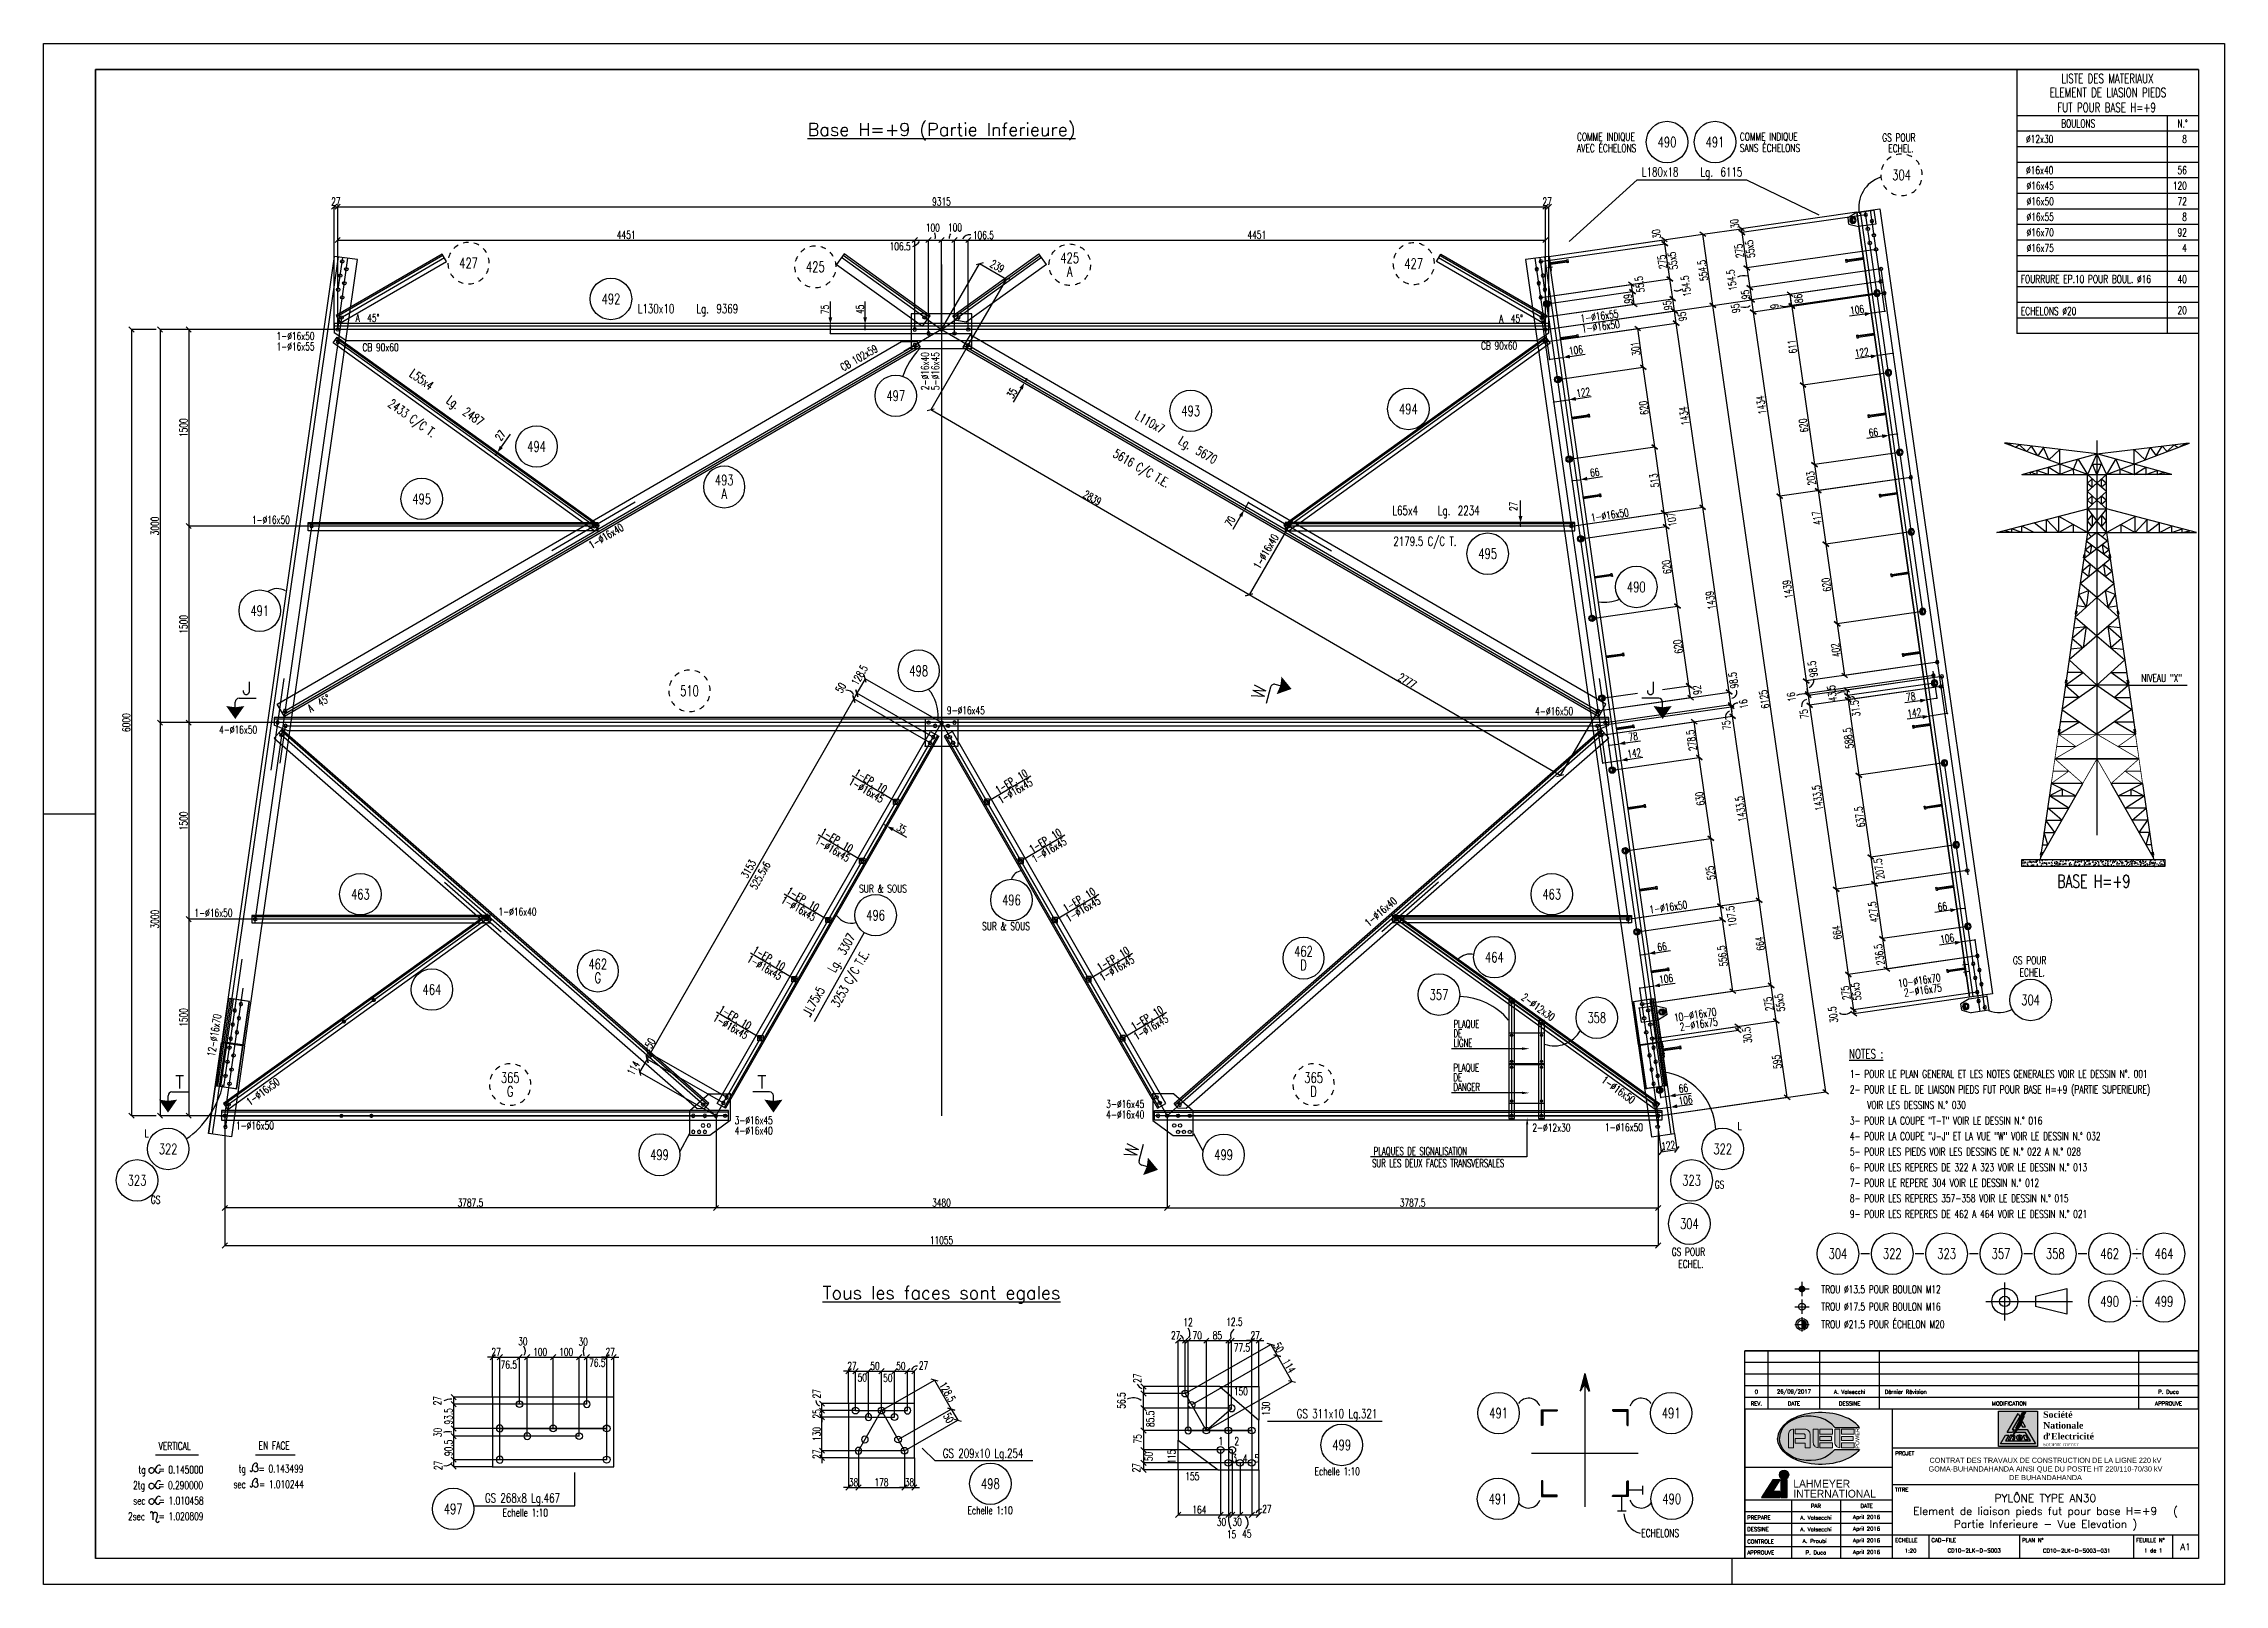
# Paper-space layout 'Layout1' of a CAD drawing. Extents: x 996 to 1837, y 52 to 646.
# The model-space entities are those that its viewports show. They can reach past a viewport. Long polylines and large blocks are cut down to what shows.
import ezdxf
from ezdxf.enums import TextEntityAlignment as Align

# ---------------------------------------------------------------- set-up
doc = ezdxf.new("R2010")
doc.units = 0
doc.header["$LTSCALE"] = 200
doc.header["$MEASUREMENT"] = 0
doc.linetypes.add('DASHDOT', pattern=[1, 0.5, -0.25, 0, -0.25])
doc.linetypes.add('DASHED', pattern=[0.75, 0.5, -0.25])
doc.layers.get('0').update_dxf_attribs({"linetype": 'CONTINUOUS'})
doc.layers.get('DEFPOINTS').update_dxf_attribs({"linetype": 'CONTINUOUS'})
for name, color, linetype in [('ASSI', 3, 'CONTINUOUS'), ('BOLLINI_1', 7, 'CONTINUOUS'), ('BOLLINI_5', 7, 'CONTINUOUS'), ('Echelon', 3, 'CONTINUOUS'), ('FORI', 2, 'CONTINUOUS'), ('LINEA-MEDIA', 7, 'CONTINUOUS'), ('LINEA_ANG', 2, 'CONTINUOUS'), ('LINEE_PIASTRA', 2, 'CONTINUOUS'), ('LINEE_PIASTRE', 2, 'CONTINUOUS'), ('LM', 7, 'CONTINUOUS'), ('LP', 3, 'CONTINUOUS'), ('LS', 7, 'CONTINUOUS'), ('LSP', 3, 'CONTINUOUS'), ('MZ', 6, 'DASHDOT'), ('NOTATION', 2, 'CONTINUOUS'), ('PIASTRE', 5, 'CONTINUOUS'), ('QT_MAL', 7, 'CONTINUOUS'), ('QT_MPR', 7, 'CONTINUOUS'), ('QT_MSP', 7, 'CONTINUOUS'), ('SELLO', 7, 'CONTINUOUS'), ('SELLO-MODIFI', 7, 'CONTINUOUS'), ('TESTI_A_P', 7, 'CONTINUOUS'), ('TRAT-Y', 7, 'DASHED')]:
    doc.layers.add(name, color=color, linetype=linetype)
doc.styles.add('ARIAL', font='arial.ttf')
doc.styles.add('QUOTE', font='ROMANS8.SHX', dxfattribs={"width": 0.7})
doc.styles.add('RD', font='ROMAND8.SHX', dxfattribs={"width": 0.7})
doc.styles.add('ROMANS', font='romans.shx', dxfattribs={"height": 2.5})
doc.styles.add('RQL', font='ROMANS8.SHX', dxfattribs={"width": 0.7})
doc.styles.add('RS', font='ROMANS8.shx', dxfattribs={"width": 0.7})
doc.styles.get("Standard").update_dxf_attribs({"font": 'ROMANS8.SHX', "width": 0.7})
doc.styles.add('SWIS', font='swissl.ttf')
doc.styles.add('TIMES', font='times.ttf')
doc.styles.add('TIMESNEGRITA', font='')
doc.styles.get('TIMESNEGRITA').set_extended_font_data('Times New Roman', bold=True)
doc.dimstyles.new('FRECCE1', dxfattribs={"dimtxt": 60, "dimasz": 6.6667, "dimexe": 0, "dimexo": 0, "dimgap": 1, "dimtad": 1, "dimzin": 0, "dimdsep": 46, "dimtxsty": 'RS', "dimblk1": 'QUOTP', "dimblk2": 'QUOTF', "dimsah": 1, "dimcen": 0, "dimclrd": 2, "dimclre": 2, "dimclrt": 7, "dimadec": 0, "dimazin": 0, "dimtfac": 1, "dimtix": 1, "dimtmove": 2, "dimatfit": 3, "dimldrblk": 'QUOTP', "dimfxl": 1, "dimtolj": 1, "dimtzin": 0, "dimarcsym": 0})
doc.dimstyles.new('TRATTO', dxfattribs={"dimscale": 0, "dimtxt": 60, "dimasz": 40, "dimexe": 0, "dimexo": 0, "dimgap": 10, "dimtad": 1, "dimrnd": 0.5, "dimdsep": 46, "dimtxsty": 'RS', "dimblk1": 'OBLIQUE', "dimblk2": 'OBLIQUE', "dimsah": 1, "dimcen": 0.09, "dimclrd": 2, "dimclre": 2, "dimclrt": 7, "dimadec": 0, "dimazin": 0, "dimtfac": 1, "dimtix": 1, "dimtmove": 2, "dimatfit": 3, "dimfxl": 1, "dimtolj": 1, "dimtzin": 0, "dimarcsym": 0})

psp = doc.layouts.get("Layout1")

# ---------------------------------------------------------------- texts
at = {"layer": 'SELLO', "color": 2, "style": 'ROMANS'}
for s, height, p in [('REV.', 1.5, (1656.34, 121.48)), ('DATE', 1.5, (1670.84, 121.48)), ('DESSINE', 1.5, (1692.34, 121.48)), ('MODIFICATION', 1.5, (1753.84, 121.48)), ('APPROUVE', 1.5, (1815.34, 121.48)), ('A. Valsecchi', 1.5, (1679.34, 77.48)), ('PAR', 1.5, (1679.34, 81.98)), ('April 2016', 1.5, (1698.84, 77.48)), ('DATE', 1.5, (1698.84, 81.98)), ('A. Valsecchi', 1.5, (1679.34, 72.98)), ('A. Proubi ', 1.5, (1679.34, 68.48)), ('April 2016', 1.5, (1698.84, 72.98)), ('April 2016', 1.5, (1698.84, 68.48)), ('A1', 2.5, (1821.84, 66.23)), ('P. Duca', 1.5, (1679.34, 63.98)), ('April 2016', 1.5, (1698.84, 63.98))]:
    psp.add_text(s, height=height, dxfattribs=at).set_placement(p, align=Align.MIDDLE)
for s, p in [('PROJET', (1709.84, 102.23)), ('TITRE', (1709.84, 88.23)), ('PREPARE', (1652.84, 77.48)), ('CONTROLE', (1652.84, 68.23)), ('DESSINE', (1652.84, 72.98)), ('ECHELLE', (1709.84, 68.73)), ('CAD-FILE', (1723.84, 68.73)), ('PLAN N%%D', (1758.84, 68.73)), ('FEUILLE N%%D', (1802.84, 68.73)), ('APPROUVE', (1652.84, 63.98))]:
    psp.add_text(s, height=1.5, dxfattribs=at).set_placement(p, align=Align.MIDDLE_LEFT)
for s, p in [('1:20', (1715.84, 63.98)), ('CD10-2LK-D-S003', (1740.34, 64.05)), ('1 de 1', (1809.34, 64.05))]:
    psp.add_text(s, height=1.5, dxfattribs=at).set_placement(p, align=Align.CENTER)
at = {"layer": 'SELLO', "color": 3, "style": 'ROMANS'}
psp.add_text('CD10-2LK-D-S003-031', height=1.5, dxfattribs=at).set_placement((1779.84, 63.98), align=Align.CENTER)
at = {"layer": 'SELLO', "attachment_point": 5}
for s, insert, char_height, style in [('{\\C2;CONTRAT DES TRAVAUX DE CONSTRUCTION DE LA LIGNE 220 kV GOMA-BUHANDAHANDA AINSI QUE DU POSTE HT 220/110-70/30 kV\\PDE BUHANDAHANDA}', (1767.84, 96.23), 2, 'ARIAL'), ('{\\C4;PYLÔNE TYPE AN30\\P\\C3;Element de liaison pieds fut pour base H=+9   ( Partie Inferieure - Vue Elevation )}', (1767.84, 79.48), 3, 'ROMANS')]:
    psp.add_mtext_dynamic_manual_height_columns(s, width=118, gutter_width=12.5, heights=[0], dxfattribs=dict(at, insert=insert, char_height=char_height, style=style))
at = {"layer": 'SELLO-MODIFI', "color": 2, "style": 'ROMANS'}
for s, p in [('0', (1656.34, 125.98)), ('26/09/2017', (1670.84, 125.98)), ('A. Valsecchi', (1692.34, 125.98)), ('P. Duca', (1815.34, 125.98))]:
    psp.add_text(s, height=1.5, dxfattribs=at).set_placement(p, align=Align.MIDDLE)
psp.add_text('Dérnier Révision', height=1.5, dxfattribs=at).set_placement((1705.84, 125.98), align=Align.MIDDLE_LEFT)

msp = doc.modelspace()

# ---------------------------------------------------------------- texts
at = {"color": 7, "style": 'RS', "width": 0.7}
for s, p in [('NIVEAU "X"', (157919.574, -156916.556)), ('ECHELONS', (154063.366, -163510.511))]:
    msp.add_text(s, height=60, dxfattribs=at).set_placement(p)
at = {"layer": 'LINEA-MEDIA', "style": 'RS', "width": 0.7}
for s, p in [('VERTICAL', (142628.016, -162837.981)), ('EN FACE', (143399.593, -162835.151)), ('tg   = 0.145000', (142472.628, -163020.618)), ('tg   = 0.143499', (143244.929, -163013.375)), ('2tg   = 0.290000', (142431.156, -163140.619)), ('sec   = 1.010244', (143205.102, -163133.376)), ('2sec   = 1.020809', (142391.533, -163380.622)), ('sec   = 1.010458', (142431.597, -163260.621))]:
    msp.add_text(s, height=60.0007, dxfattribs=at).set_placement(p)
at = {"layer": 'LM', "style": 'RD', "width": 0.7}
for s, p in [('ELEMENT DE LIASION PIEDS', (157663.155, -152372.576)), ('LISTE DES MATERIAUX', (157659.24, -152264.574)), ('FUT POUR BASE H=+9', (157652.385, -152488.036))]:
    msp.add_text(s, height=69.993, dxfattribs=at).set_placement(p, align=Align.MIDDLE)
at = {"layer": 'LM', "style": 'RS', "width": 0.7}
for s, p in [('1- POUR LE PLAN GENERAL ET LES NOTES GENERALES VOIR LE DESSIN N%%D. 001', (155672.168, -159969.505)), ('2- POUR LE EL. DE LIAISON PIEDS FUT POUR BASE H=+9 (PARTIE SUPERIEURE)', (155672.168, -160089.505)), ('3- POUR LA COUPE "T-T" VOIR LE DESSIN N.° 016', (155672.168, -160329.505)), ('4- POUR LA COUPE "J-J" ET LA VUE "W" VOIR LE DESSIN N.° 032', (155672.168, -160449.505))]:
    msp.add_text(s, height=60, dxfattribs=at).set_placement(p)
at = {"layer": 'LM', "color": 0, "style": 'RS', "width": 0.7}
for s, p in [('VOIR LES DESSINS N.° 030', (155805.165, -160209.505)), ('5- POUR LES PIEDS VOIR LES DESSINS DE N.° 022 A N.° 028', (155672.168, -160569.505)), ('6- POUR LES REPERES DE 322 A 323 VOIR LE DESSIN N.° 013', (155672.168, -160689.505)), ('7- POUR LE REPERE 304 VOIR LE DESSIN N.° 012', (155672.168, -160809.505)), ('8- POUR LES REPERES 357-358 VOIR LE DESSIN N.° 015', (155672.168, -160929.505)), ('9- POUR LES REPERES DE 462 A 464 VOIR LE DESSIN N.° 021', (155672.168, -161049.505))]:
    msp.add_text(s, height=60, dxfattribs=at).set_placement(p)
at = {"layer": 'LM', "linetype": 'ByBlock', "style": 'RS', "width": 0.7}
for s, p in [('TROU %%C13.5 POUR BOULON M12', (155452.798, -161630.091)), ('TROU %%C17.5 POUR BOULON M16', (155452.837, -161763.874)), ('TROU %%C21.5 POUR ÉCHELON M20', (155452.811, -161900.7))]:
    msp.add_text(s, height=60, dxfattribs=at).set_placement(p)
at = {"layer": 'LM', "char_height": 59.9916, "style": 'RD'}
for s, insert, attachment_point in [('BOULONS', (157301.978, -152611.481), 4), ('N.°', (158277.943, -152611.481), 6)]:
    msp.add_mtext(s, dxfattribs=dict(at, insert=insert, attachment_point=attachment_point))
at = {"layer": 'LS', "color": 3, "style": 'RD'}
for s, p in [('%%UBase H=+9 (Partie Inferieure)', (148666.376, -152664.813)), ('J', (143308.322, -156966.657)), ('J', (154138.549, -156966.657)), ('T', (142789.814, -160001.691)), ('T', (147280.4, -160001.691)), ('%%UTous les faces sont egales', (148666.376, -161643.38))]:
    msp.add_text(s, height=100, dxfattribs=at).set_placement(p, align=Align.MIDDLE)
at = {"layer": 'LS', "style": 'RS', "width": 0.7}
for s, p in [('GS POUR', (155921.538, -152749.618)), (' ECHEL.', (155940.161, -152832.599))]:
    msp.add_text(s, height=60, dxfattribs=at).set_placement(p)
at = {"layer": 'LS', "color": 7, "style": 'RS', "width": 0.7}
for s, height, p in [('∅12x30', 59.9916, (157031.104, -152761.467)), ('∅16x40', 59.9916, (157031.104, -153001.467)), ('∅16x45', 59.9916, (157035.314, -153121.393)), ('∅16x50', 59.9916, (157035.314, -153241.393)), ('∅16x55', 59.9916, (157035.314, -153361.376)), ('∅16x70', 59.9916, (157035.314, -153481.342)), ('∅16x75', 59.9916, (157035.314, -153601.326)), ('FOURRURE EP.10 POUR BOUL. %%C16', 59.9916, (156990.662, -153841.359)), ('ECHELONS %%C20', 59.9916, (156990.662, -154088.026)), ('Echelle 1:10', 60, (151543.414, -163033.225)), ('Echelle 1:10', 60, (145281.679, -163352.027)), ('Echelle 1:10', 60, (148866.301, -163334.157))]:
    msp.add_text(s, height=height, dxfattribs=at).set_placement(p)
for s, height, p in [('8', 59.992, (158271.654, -152761.41)), ('120', 59.9916, (158271.654, -153121.393)), ('56', 59.9916, (158271.654, -153001.41)), ('72', 59.9916, (158271.654, -153241.393)), ('8', 59.992, (158271.654, -153361.376)), ('92', 59.9916, (158271.654, -153481.376)), ('4', 59.992, (158271.654, -153601.359)), ('40', 59.9916, (158271.654, -153841.326)), ('20', 59.9916, (158271.654, -154081.292))]:
    msp.add_text(s, height=height, dxfattribs=at).set_placement(p, align=Align.RIGHT)
at = {"layer": 'LS', "color": 3, "style": 'RD'}
for p in [(151114.532, -156993.95), (150132.163, -160529.832)]:
    msp.add_text('W', height=100, rotation=74.4731879, dxfattribs=at).set_placement(p, align=Align.MIDDLE)
at = {"layer": 'LS', "color": 2, "style": 'RS', "width": 0.7}
for s, p in [('150', (150975.534, -162387.018)), ('155', (150601.036, -163041.825))]:
    msp.add_text(s, height=60, dxfattribs=at).set_placement(p, align=Align.MIDDLE)
for s, p in [('130', (151168.148, -162520.495)), ('115', (150440.696, -162890.349))]:
    msp.add_text(s, height=60, rotation=90, dxfattribs=at).set_placement(p, align=Align.MIDDLE)
at = {"layer": 'LS', "color": 3, "insert": (157552.866, -158454.012), "char_height": 100, "attachment_point": 5, "style": 'RD'}
msp.add_mtext('BASE H=+9', dxfattribs=at)
at = {"layer": 'LS', "color": 7, "char_height": 60, "attachment_point": 5, "style": 'RS'}
for s, insert in [('\\A1;1', (150820.988, -162770.858)), ('\\A1;2', (150943.599, -162770.858)), ('\\A1;3', (150926.706, -162902.433)), ('\\A1;4', (151008.861, -162904.034)), ('\\A1;5', (151097.844, -162904.034))]:
    msp.add_mtext(s, dxfattribs=dict(at, insert=insert))
at = {"layer": 'NOTATION', "color": 7, "style": 'RS', "width": 0.7}
msp.add_text('%%uNOTES :', height=70, dxfattribs=at).set_placement((155666.013, -159819.703))
at = {"layer": 'TESTI_A_P', "style": 'RS'}
for s, width, p in [('COMME INDIQUE', 0.7, (153567.713, -152744.059)), ('COMME INDIQUE', 0.7, (154823.949, -152742.878)), ('AVEC ÉCHELONS', 0.7, (153567.713, -152831.59)), ('SANS ÉCHELONS', 0.7, (154823.949, -152830.409)), ('SUR & SOUS', 0.7, (148030.102, -158541.137)), ('SUR & SOUS', 0.7, (148979.184, -158830.711)), ('GS POUR', 0.7, (156930.189, -159094.131)), (' ECHEL.', 0.7, (156952.25, -159187.424)), ('DE', 0.65, (152614.961, -159657.385)), ('PLAQUE', 0.65, (152615.658, -159583.999)), ('LIGNE', 0.65, (152615.658, -159730.355)), ('PLAQUE', 0.65, (152614.749, -159921.58)), ('DE', 0.65, (152614.749, -159995.826)), ('DANGER', 0.65, (152614.749, -160071.172)), ('L', 0.7, (142520.033, -160427.553)), ('L', 0.7, (154807.269, -160371.733)), ('SUR LES DEUX FACES TRANSVERSALES', 0.65, (151987.126, -160657.783)), ('PLAQUES DE SIGNALISATION', 0.65, (151999.812, -160565.169)), ('GS', 0.7, (154630.373, -160824.104)), ('GS', 0.7, (142567.555, -160940.218)), ('GS POUR', 0.7, (154298.439, -161341.466)), (' ECHEL.', 0.7, (154320.501, -161434.758))]:
    msp.add_text(s, height=60, dxfattribs=dict(at, width=width)).set_placement(p)

# ---------------------------------------------------------------- blocks, each defined once
blk = doc.blocks.new('LOGO SNEL')
at = {"layer": 'SELLO'}
h = blk.add_hatch(color=170, dxfattribs=at)
h.paths.add_polyline_path([(-3.08, 6.8), (-18.08, 6.8), (-18.08, -6.8), (-3.08, -6.8)])
h.paths.add_polyline_path([(-7.65, 0.74), (-8.92, 0.74), (-9.49, 1.73), (-8.86, 2.83)], flags=16)
h.paths.add_polyline_path([(-8.27, 4.7), (-10.07, 1.41), (-9.68, 1.41), (-10.97, -0.35), (-7.02, -0.35), (-3.86, -5.82), (-17.3, -5.82), (-15.41, -2.54), (-14.14, -2.54), (-15.41, -4.72), (-5.76, -4.72), (-7.65, -1.44), (-11.77, -1.44), (-12.42, -2.33), (-11.14, 0.17), (-11.49, 0.35), (-10.07, 3.14), (-10.42, 3.31), (-8.86, 6.38), (-7.61, 6.48), (-8.59, 4.7)], flags=16)
h.paths.add_polyline_path([(-9.95, 4.72), (-12.88, -0.35), (-12.1, -0.35), (-12.73, -1.44), (-14.78, -1.44), (-10.58, 5.82)], flags=16)
h.paths.add_polyline_path([(-7.7, -2.54), (-6.81, -4.26), (-7.9, -4.26), (-8.53, -2.54)], flags=16)
h.paths.add_polyline_path([(-9.03, -2.9), (-8.93, -3.09), (-8.86, -3.32), (-8.85, -3.52), (-10.41, -3.52), (-10.38, -3.67), (-10.3, -3.76), (-10.29, -3.77), (-10.2, -3.81), (-10.08, -3.83), (-9.99, -3.84), (-9.86, -3.83), (-9.77, -3.8), (-9.67, -3.74), (-9.65, -3.71), (-8.86, -3.71), (-8.93, -3.87), (-9.08, -4.03), (-9.28, -4.14), (-9.49, -4.2), (-9.66, -4.23), (-9.86, -4.25), (-10.11, -4.26), (-10.37, -4.23), (-10.59, -4.18), (-10.79, -4.09), (-10.93, -3.99), (-11.07, -3.83), (-11.15, -3.62), (-11.17, -3.41), (-11.16, -3.21), (-11.09, -3), (-10.99, -2.87), (-10.89, -2.77), (-10.75, -2.68), (-10.55, -2.6), (-10.31, -2.55), (-10.07, -2.54), (-9.82, -2.54), (-9.57, -2.58), (-9.36, -2.66), (-9.18, -2.76)], flags=16)
h.paths.add_polyline_path([(-9.62, -3.12), (-9.59, -3.23), (-10.45, -3.23), (-10.38, -3.1), (-10.27, -3), (-10.12, -2.96), (-9.95, -2.95), (-9.73, -2.99)], flags=0)
h.paths.add_polyline_path([(-12.73, -2.84), (-12.72, -2.84, -0.53324), (-12.35, -3.38), (-12.71, -4.26), (-11.93, -4.26), (-11.72, -3.03, 0.387199), (-12, -2.58, 0.188481), (-12.93, -2.68), (-12.87, -2.54), (-13.47, -2.54), (-14.36, -4.26), (-13.57, -4.26), (-13.09, -3.08, -0.304428)], flags=16)
h = blk.add_hatch(color=50, dxfattribs=at)
h.paths.add_polyline_path([(-14.78, -1.44), (-12.73, -1.44), (-12.1, -0.35), (-12.88, -0.35), (-9.95, 4.72), (-10.58, 5.82)])
h.paths.add_polyline_path([(-8.86, 2.83), (-9.49, 1.73), (-8.92, 0.74), (-7.65, 0.74)])
h.paths.add_polyline_path([(-10.97, -0.35), (-11.77, -1.44), (-7.65, -1.44), (-5.76, -4.72), (-15.41, -4.72), (-14.14, -2.54), (-15.41, -2.54), (-17.3, -5.82), (-3.86, -5.82), (-7.02, -0.35)])
h.paths.add_polyline_path([(-7.7, -2.54), (-8.53, -2.54), (-7.9, -4.26), (-6.81, -4.26)], flags=17)
h.paths.add_polyline_path([(-8.95, -3.05), (-9.01, -2.95), (-9.07, -2.87), (-9.15, -2.79), (-9.23, -2.73), (-9.31, -2.68), (-9.41, -2.64), (-9.52, -2.6), (-9.63, -2.57), (-9.76, -2.55), (-9.89, -2.54), (-10.03, -2.54), (-10.11, -2.54), (-10.24, -2.55), (-10.37, -2.56), (-10.49, -2.59), (-10.6, -2.62), (-10.7, -2.66), (-10.79, -2.71), (-10.87, -2.76), (-10.9, -2.79), (-10.99, -2.87), (-11.05, -2.95), (-11.11, -3.05), (-11.14, -3.16), (-11.17, -3.27), (-11.17, -3.4), (-11.17, -3.44), (-11.16, -3.56), (-11.13, -3.67), (-11.09, -3.78), (-11.03, -3.87), (-10.96, -3.96), (-10.87, -4.03), (-10.83, -4.06), (-10.74, -4.11), (-10.64, -4.16), (-10.54, -4.19), (-10.42, -4.22), (-10.3, -4.24), (-10.17, -4.25), (-10.03, -4.26), (-9.92, -4.25), (-9.78, -4.25), (-9.66, -4.23), (-9.54, -4.21), (-9.43, -4.19), (-9.33, -4.15), (-9.24, -4.12), (-9.14, -4.06), (-9.04, -3.99), (-8.97, -3.91), (-8.91, -3.81), (-8.86, -3.71), (-9.62, -3.71), (-9.8, -3.82), (-10.04, -3.84), (-10.27, -3.79), (-10.38, -3.67), (-10.41, -3.52), (-8.85, -3.52), (-8.86, -3.38), (-8.88, -3.26), (-8.91, -3.15)], flags=17)
h.paths.add_polyline_path([(-9.59, -3.23), (-10.45, -3.23), (-10.38, -3.1), (-10.27, -3), (-10.12, -2.96), (-9.95, -2.95), (-9.73, -2.99), (-9.62, -3.12)], flags=16)
h.paths.add_polyline_path([(-12.35, -3.38), (-12.71, -4.26), (-11.93, -4.26), (-11.72, -3.03, 0.387199), (-12, -2.58, 0.188481), (-12.93, -2.68), (-12.87, -2.54), (-13.47, -2.54), (-14.36, -4.26), (-13.57, -4.26), (-13.09, -3.08, -0.304428), (-12.73, -2.84), (-12.72, -2.84, -0.53324)], flags=17)
blk.add_hatch(color=10, dxfattribs=at).paths.add_polyline_path([(-11.14, 0.17), (-11.49, 0.35), (-10.07, 3.14), (-10.42, 3.31), (-8.86, 6.38), (-7.61, 6.48), (-8.59, 4.7), (-8.27, 4.7), (-10.07, 1.41), (-9.68, 1.41), (-12.42, -2.33)])
at = {"layer": 'SELLO', "color": 170}
blk.add_lwpolyline([(-18.08, 6.8), (-3.08, 6.8), (-3.08, -6.8), (-18.08, -6.8)], close=True, dxfattribs=at)
at = {"layer": 'SELLO', "color": 50}
for points in [[(-14.78, -1.44), (-10.58, 5.82), (-9.95, 4.72), (-12.88, -0.35), (-12.1, -0.35), (-12.73, -1.44)], [(-8.92, 0.74), (-7.65, 0.74), (-8.86, 2.83), (-9.49, 1.73)], [(-10.9, -2.79), (-10.99, -2.87), (-11.05, -2.95), (-11.11, -3.05), (-11.14, -3.16), (-11.17, -3.27), (-11.17, -3.4), (-11.17, -3.44), (-11.16, -3.56), (-11.13, -3.67), (-11.09, -3.78), (-11.03, -3.87), (-10.96, -3.96), (-10.87, -4.03), (-10.83, -4.06), (-10.74, -4.11), (-10.64, -4.16), (-10.54, -4.19), (-10.42, -4.22), (-10.3, -4.24), (-10.17, -4.25), (-10.03, -4.26), (-9.92, -4.25), (-9.78, -4.25), (-9.66, -4.23), (-9.54, -4.21), (-9.43, -4.19), (-9.33, -4.15), (-9.24, -4.12), (-9.14, -4.06), (-9.04, -3.99), (-8.97, -3.91), (-8.91, -3.81), (-8.86, -3.71), (-9.65, -3.71), (-9.67, -3.74), (-9.77, -3.8), (-9.86, -3.83), (-9.99, -3.84), (-10.08, -3.83), (-10.2, -3.81), (-10.29, -3.77), (-10.3, -3.76), (-10.38, -3.67), (-10.41, -3.52), (-8.85, -3.52), (-8.86, -3.38), (-8.88, -3.26), (-8.91, -3.15), (-8.95, -3.05), (-9.01, -2.95), (-9.07, -2.87), (-9.15, -2.79), (-9.23, -2.73), (-9.31, -2.68), (-9.41, -2.64), (-9.52, -2.6), (-9.63, -2.57), (-9.76, -2.55), (-9.89, -2.54), (-10.03, -2.54), (-10.11, -2.54), (-10.24, -2.55), (-10.37, -2.56), (-10.49, -2.59), (-10.6, -2.62), (-10.7, -2.66), (-10.79, -2.71), (-10.87, -2.76)], [(-9.99, -2.95), (-10.12, -2.96), (-10.23, -2.99), (-10.29, -3.02), (-10.38, -3.1), (-10.43, -3.2), (-10.44, -3.23), (-9.59, -3.23), (-9.62, -3.12), (-9.7, -3.03), (-9.71, -3.02), (-9.8, -2.97), (-9.92, -2.95)], [(-6.81, -4.26), (-7.9, -4.26), (-8.53, -2.54), (-7.7, -2.54)]]:
    blk.add_lwpolyline(points, close=True, dxfattribs=at)
at = {"layer": 'SELLO', "color": 10}
blk.add_lwpolyline([(-11.14, 0.17), (-11.49, 0.35), (-10.07, 3.14), (-10.42, 3.31), (-8.86, 6.38), (-7.61, 6.48), (-8.59, 4.7), (-8.27, 4.7), (-10.07, 1.41), (-9.68, 1.41), (-12.42, -2.33)], close=True, dxfattribs=at)
at = {"layer": 'SELLO', "color": 50}
blk.add_lwpolyline([(-10.97, -0.35), (-7.02, -0.35), (-3.86, -5.82), (-17.3, -5.82), (-15.41, -2.54), (-14.14, -2.54), (-15.41, -4.72), (-5.76, -4.72), (-7.65, -1.44), (-11.77, -1.44)], dxfattribs=at)
blk.add_lwpolyline([(-12.73, -2.84), (-12.72, -2.84, -0.53324), (-12.35, -3.38), (-12.71, -4.26), (-11.93, -4.26), (-11.72, -3.03, 0.387199), (-12, -2.58, 0.188481), (-12.93, -2.68), (-12.87, -2.54), (-13.47, -2.54), (-14.36, -4.26), (-13.57, -4.26), (-13.09, -3.08, -0.304428)], format="xyb", close=True, dxfattribs=at)
at = {"layer": 'SELLO'}
for s, height, style, p in [('SOCIETE  D ETAT', 1.0938, 'TIMES', (-0.9, -6.16)), (',', 2.5, 'TIMESNEGRITA', (1, -1.03)), (',', 1.09, 'TIMES', (7.74, -5.24))]:
    blk.add_text(s, height=height, dxfattribs=dict(at, style=style)).set_placement(p, align=Align.MIDDLE_LEFT)
at = {"layer": 'SELLO', "insert": (-0.9, 1.28), "char_height": 2.5, "width": 21.0938, "attachment_point": 4, "style": 'TIMESNEGRITA'}
blk.add_mtext('Société\\PNationale\\Pd Electricité', dxfattribs=at)
blk = doc.blocks.new('LOGO LAHMEYER')
at = {"layer": 'SELLO', "true_color": 0x231f20}
h = blk.add_hatch(color=250, dxfattribs=at)
h.dxf.hatch_style = 1
h.paths.add_polyline_path([(-14.55, -5.31), (-12.12, -5.31), (-12.12, 1.57), (-14.55, 1.57)])
h.paths.add_polyline_path([(-14.98, -5.31), (-14.98, -2.89), (-17.59, -2.89), (-14.81, 1.57), (-17.67, 1.57), (-21.98, -5.31)])
at = {"layer": 'SELLO', "true_color": 0xee1c25}
h = blk.add_hatch(color=240, dxfattribs=at)
h.dxf.hatch_style = 1
edge = h.paths.add_edge_path()
edge.add_arc((-13.33, 3.51), 1.8, 0, 360)
at = {"layer": 'SELLO', "color": 250, "true_color": 0x231f20}
for points in [[(-14.98, -5.31), (-14.98, -2.89), (-17.59, -2.89), (-14.81, 1.57), (-17.67, 1.57), (-21.98, -5.31)], [(-14.55, -5.31), (-12.12, -5.31), (-12.12, 1.57), (-14.55, 1.57)]]:
    blk.add_lwpolyline(points, close=True, dxfattribs=at)
at = {"layer": 'SELLO', "color": 240, "true_color": 0xee1c25}
blk.add_circle((-13.33, 3.51), 1.8, dxfattribs=at)
at = {"layer": 'SELLO', "color": 250, "true_color": 0x231f20, "style": 'ARIAL', "width": 0.95}
blk.add_text('LAHMEYER', height=3, dxfattribs=at).set_placement((-9.74, 1.57), align=Align.TOP_LEFT)
blk.add_text('INTERNATIONAL', height=3, dxfattribs=at).set_placement((-9.74, -6.2), align=Align.BOTTOM_LEFT)
blk = doc.blocks.new('LOGO AEE')
at = {"layer": 'SELLO', "true_color": 0x2e4894}
h = blk.add_hatch(color=167, dxfattribs=at)
h.dxf.hatch_style = 1
edge = h.paths.add_edge_path()
edge.add_ellipse((0.8, 0), major_axis=(-16.61, 0), ratio=0.602151, start_angle=205.37693, end_angle=360)
edge.add_ellipse((0.8, 0), major_axis=(-16.61, 0), ratio=0.602151, start_angle=0, end_angle=154.62307)
edge.add_line((15.81, -4.29), (6.23, -4.29))
edge.add_ellipse((-3.66, 0), major_axis=(-11.43, 0), ratio=0.75, start_angle=0, end_angle=150, ccw=False)
edge.add_ellipse((-3.66, 0), major_axis=(-11.43, 0), ratio=0.75, start_angle=210, end_angle=360, ccw=False)
edge.add_line((6.23, 4.29), (15.81, 4.29))
at = {"layer": 'SELLO', "lineweight": 0, "true_color": 0x615b56}
h = blk.add_hatch(color=251, dxfattribs=at)
h.dxf.hatch_style = 1
h.paths.add_polyline_path([(13.74, 3.57), (8.83, 3.57), (8.83, 1.68), (13.74, 1.68)])
h.paths.add_polyline_path([(8.18, 3.57), (6.3, 3.57), (6.3, -1.63), (6.32, -1.93), (6.41, -2.33), (6.59, -2.68), (6.85, -3.01), (7.04, -3.19), (7.39, -3.4), (7.77, -3.53), (8.18, -3.57)])
h.paths.add_polyline_path([(13.33, 0.77), (8.83, 0.77), (8.83, -0.76), (13.33, -0.76)])
h.paths.add_polyline_path([(13.74, -1.73), (8.83, -1.73), (8.83, -3.57), (13.74, -3.57)])
h.paths.add_polyline_path([(5.41, 3.57), (0.49, 3.57), (0.49, 1.68), (5.41, 1.68)])
h.paths.add_polyline_path([(-0.15, 3.57), (-2.03, 3.57), (-2.03, -1.63), (-2.01, -1.93), (-1.91, -2.33), (-1.74, -2.68), (-1.48, -3.01), (-1.29, -3.19), (-0.94, -3.4), (-0.56, -3.53), (-0.15, -3.57)])
h.paths.add_polyline_path([(5, 0.77), (0.49, 0.77), (0.49, -0.76), (5, -0.76)])
h.paths.add_polyline_path([(5.41, -1.73), (0.49, -1.73), (0.49, -3.57), (5.41, -3.57)])
h.paths.add_polyline_path([(-9.67, 3.57), (-9.93, 3.56), (-10.33, 3.47), (-10.69, 3.29), (-11.01, 3.04), (-11.17, 2.88), (-11.38, 2.54), (-11.51, 2.15), (-11.55, 1.73), (-11.55, -3.57), (-9.67, -3.57)])
h.paths.add_polyline_path([(-5.34, 3.57), (-9.04, 3.57), (-9.04, 1.73), (-5.77, 1.73), (-5.59, 1.73), (-5.26, 1.56), (-5.2, 1.45), (-5.13, 1.02), (-5.13, -0.02), (-9.04, -0.02), (-9.04, -1.84), (-5.13, -1.84), (-5.13, -3.57), (-3.3, -3.57), (-3.3, 1.73), (-3.31, 1.99), (-3.41, 2.38), (-3.61, 2.73), (-3.89, 3.04), (-4.15, 3.25), (-4.51, 3.43), (-4.91, 3.54)])
at = {"layer": 'SELLO', "color": 251, "lineweight": 0, "true_color": 0x615b56}
for points in [[(-9.67, 3.57), (-9.93, 3.56), (-10.33, 3.47), (-10.69, 3.29), (-11.01, 3.04), (-11.17, 2.88), (-11.38, 2.54), (-11.51, 2.15), (-11.55, 1.73), (-11.55, -3.57), (-9.67, -3.57)], [(-5.34, 3.57), (-9.04, 3.57), (-9.04, 1.73), (-5.77, 1.73), (-5.59, 1.73), (-5.26, 1.56), (-5.2, 1.45), (-5.13, 1.02), (-5.13, -0.02), (-9.04, -0.02), (-9.04, -1.84), (-5.13, -1.84), (-5.13, -3.57), (-3.3, -3.57), (-3.3, 1.73), (-3.31, 1.99), (-3.41, 2.38), (-3.61, 2.73), (-3.89, 3.04), (-4.15, 3.25), (-4.51, 3.43), (-4.91, 3.54)], [(-0.15, 3.57), (-2.03, 3.57), (-2.03, -1.63), (-2.01, -1.93), (-1.91, -2.33), (-1.74, -2.68), (-1.48, -3.01), (-1.29, -3.19), (-0.94, -3.4), (-0.56, -3.53), (-0.15, -3.57)], [(5.41, 3.57), (0.49, 3.57), (0.49, 1.68), (5.41, 1.68)], [(5, 0.77), (0.49, 0.77), (0.49, -0.76), (5, -0.76)], [(8.18, 3.57), (6.3, 3.57), (6.3, -1.63), (6.32, -1.93), (6.41, -2.33), (6.59, -2.68), (6.85, -3.01), (7.04, -3.19), (7.39, -3.4), (7.77, -3.53), (8.18, -3.57)], [(13.74, 3.57), (8.83, 3.57), (8.83, 1.68), (13.74, 1.68)], [(13.33, 0.77), (8.83, 0.77), (8.83, -0.76), (13.33, -0.76)], [(5.41, -1.73), (0.49, -1.73), (0.49, -3.57), (5.41, -3.57)], [(13.74, -1.73), (8.83, -1.73), (8.83, -3.57), (13.74, -3.57)]]:
    blk.add_lwpolyline(points, close=True, dxfattribs=at)
at = {"layer": 'SELLO', "color": 167, "true_color": 0x2e4894}
for points in [[(6.23, 4.29), (15.81, 4.29)], [(6.23, -4.29), (15.81, -4.29)]]:
    blk.add_lwpolyline(points, dxfattribs=at)
for centre, major_axis, ratio, start_param in [((0.8, 0), (-16.61, 0), 0.602151, 3.584504), ((-3.66, 0), (-11.43, 0), 0.75, 3.665191)]:
    blk.add_ellipse(centre, major_axis=major_axis, ratio=ratio, start_param=start_param, end_param=6.283185, dxfattribs=at)
at = {"layer": 'SELLO', "color": 167, "true_color": 0x2e4894, "extrusion": (0, 0, -1)}
for centre, major_axis, ratio, start_param in [((-3.66, 0), (-11.43, 0), 0.75, 3.665191), ((0.8, 0), (-16.61, 0), 0.602151, 3.584504)]:
    blk.add_ellipse(centre, major_axis=major_axis, ratio=ratio, start_param=start_param, end_param=6.283185, dxfattribs=at)
at = {"layer": 'SELLO', "color": 13, "true_color": 0xd3505e, "style": 'SWIS'}
blk.add_text('POWER', height=1.5, rotation=90, dxfattribs=at).set_placement((14.91, 0), align=Align.MIDDLE)
blk = doc.blocks.new('_OBLIQUE')
at = {"color": 0, "linetype": 'ByBlock'}
blk.add_line((-0.5, -0.5), (0.5, 0.5), dxfattribs=at)
blk = doc.blocks.new('*D24')
at = {"layer": 'DEFPOINTS', "color": 0, "transparency": 16777216}
for p in [(144009, -154200), (142639, -157231), (143574, -157231)]:
    blk.add_point(p, dxfattribs=at)
at = {"layer": 'LS', "color": 2, "lineweight": -2, "transparency": 16777216}
for p, q in [((144009, -154200), (142639, -154200)), ((142639, -154200), (142639, -157231)), ((143574, -157231), (142639, -157231))]:
    blk.add_line(p, q, dxfattribs=at)
at = {"layer": 'LS', "color": 2, "lineweight": -2, "transparency": 16777216, "xscale": 40, "yscale": 40, "zscale": 40}
for p, rotation in [((142639, -154200), 90), ((142639, -157231), 270)]:
    blk.add_blockref('_OBLIQUE', p, dxfattribs=dict(at, rotation=rotation))
at = {"layer": 'LS', "color": 7, "transparency": 16777216, "insert": (142599, -155715), "char_height": 60, "attachment_point": 5, "rotation": 90, "style": 'RS'}
blk.add_mtext('\\A1;3000', dxfattribs=at)
blk = doc.blocks.new('*D25')
at = {"layer": 'DEFPOINTS', "color": 0, "transparency": 16777216}
for p in [(143574, -157231), (142639, -160262), (142959, -160262)]:
    blk.add_point(p, dxfattribs=at)
at = {"layer": 'LS', "color": 2, "lineweight": -2, "transparency": 16777216}
for p, q in [((143574, -157231), (142639, -157231)), ((142639, -157231), (142639, -160262)), ((142959, -160262), (142639, -160262))]:
    blk.add_line(p, q, dxfattribs=at)
at = {"layer": 'LS', "color": 2, "lineweight": -2, "transparency": 16777216, "xscale": 40, "yscale": 40, "zscale": 40}
for p, rotation in [((142639, -157231), 90), ((142639, -160262), 270)]:
    blk.add_blockref('_OBLIQUE', p, dxfattribs=dict(at, rotation=rotation))
at = {"layer": 'LS', "color": 7, "transparency": 16777216, "insert": (142599, -158747), "char_height": 60, "attachment_point": 5, "rotation": 90, "style": 'RS'}
blk.add_mtext('\\A1;3000', dxfattribs=at)
blk = doc.blocks.new('*D26')
at = {"layer": 'DEFPOINTS', "color": 0, "transparency": 16777216}
for p in [(144009, -155715), (142860, -157231), (144344, -157231)]:
    blk.add_point(p, dxfattribs=at)
at = {"layer": 'LS', "color": 2, "lineweight": -2, "transparency": 16777216}
for p, q in [((144009, -155715), (142860, -155715)), ((142860, -155715), (142860, -157231)), ((144344, -157231), (142860, -157231))]:
    blk.add_line(p, q, dxfattribs=at)
at = {"layer": 'LS', "color": 2, "lineweight": -2, "transparency": 16777216, "xscale": 40, "yscale": 40, "zscale": 40}
for p, rotation in [((142860, -155715), 90), ((142860, -157231), 270)]:
    blk.add_blockref('_OBLIQUE', p, dxfattribs=dict(at, rotation=rotation))
at = {"layer": 'LS', "color": 7, "transparency": 16777216, "insert": (142820, -156473), "char_height": 60, "attachment_point": 5, "rotation": 90, "style": 'RS'}
blk.add_mtext('\\A1;1500', dxfattribs=at)
blk = doc.blocks.new('*D27')
at = {"layer": 'DEFPOINTS', "color": 0, "transparency": 16777216}
for p in [(144009, -157231), (142860, -158747), (144344, -158747)]:
    blk.add_point(p, dxfattribs=at)
at = {"layer": 'LS', "color": 2, "lineweight": -2, "transparency": 16777216}
for p, q in [((144009, -157231), (142860, -157231)), ((142860, -157231), (142860, -158747)), ((144344, -158747), (142860, -158747))]:
    blk.add_line(p, q, dxfattribs=at)
at = {"layer": 'LS', "color": 2, "lineweight": -2, "transparency": 16777216, "xscale": 40, "yscale": 40, "zscale": 40}
for p, rotation in [((142860, -157231), 90), ((142860, -158747), 270)]:
    blk.add_blockref('_OBLIQUE', p, dxfattribs=dict(at, rotation=rotation))
at = {"layer": 'LS', "color": 7, "transparency": 16777216, "insert": (142820, -157989), "char_height": 60, "attachment_point": 5, "rotation": 90, "style": 'RS'}
blk.add_mtext('\\A1;1500', dxfattribs=at)
blk = doc.blocks.new('*D28')
at = {"layer": 'DEFPOINTS', "color": 0, "transparency": 16777216}
for p in [(144009, -158747), (142860, -160262), (144344, -160262)]:
    blk.add_point(p, dxfattribs=at)
at = {"layer": 'LS', "color": 2, "lineweight": -2, "transparency": 16777216}
for p, q in [((144009, -158747), (142860, -158747)), ((142860, -158747), (142860, -160262)), ((144344, -160262), (142860, -160262))]:
    blk.add_line(p, q, dxfattribs=at)
at = {"layer": 'LS', "color": 2, "lineweight": -2, "transparency": 16777216, "xscale": 40, "yscale": 40, "zscale": 40}
for p, rotation in [((142860, -158747), 90), ((142860, -160262), 270)]:
    blk.add_blockref('_OBLIQUE', p, dxfattribs=dict(at, rotation=rotation))
at = {"layer": 'LS', "color": 7, "transparency": 16777216, "insert": (142820, -159504), "char_height": 60, "attachment_point": 5, "rotation": 90, "style": 'RS'}
blk.add_mtext('\\A1;1500', dxfattribs=at)
blk = doc.blocks.new('*D29')
at = {"layer": 'DEFPOINTS', "color": 0, "transparency": 16777216}
for p in [(144009, -154200), (142860, -155715), (144344, -155715)]:
    blk.add_point(p, dxfattribs=at)
at = {"layer": 'LS', "color": 2, "lineweight": -2, "transparency": 16777216}
for p, q in [((144009, -154200), (142860, -154200)), ((142860, -154200), (142860, -155715)), ((144344, -155715), (142860, -155715))]:
    blk.add_line(p, q, dxfattribs=at)
at = {"layer": 'LS', "color": 2, "lineweight": -2, "transparency": 16777216, "xscale": 40, "yscale": 40, "zscale": 40}
for p, rotation in [((142860, -154200), 90), ((142860, -155715), 270)]:
    blk.add_blockref('_OBLIQUE', p, dxfattribs=dict(at, rotation=rotation))
at = {"layer": 'LS', "color": 7, "transparency": 16777216, "insert": (142820, -154957), "char_height": 60, "attachment_point": 5, "rotation": 90, "style": 'RS'}
blk.add_mtext('\\A1;1500', dxfattribs=at)
blk = doc.blocks.new('16')
blk.add_circle((0, 0), 1)
blk = doc.blocks.new('ASSE98')
blk.add_line((0, 0), (1, 0))
at = {"color": 7, "style": 'QUOTE', "width": 0.5, "flags": 1}
for tag, p in [('TI', (1.3831, 6.8273)), ('DI_S', (1.3831, 6.4218)), ('D_S', (1.3831, 6.0209)), ('E_S', (1.3831, 5.6806)), ('NFORI', (1.3645, 5.2979)), ('ALAR', (1.3635, 4.9325)), ('FAM', (1.3775, 4.5465)), ('ALA', (1.3831, 4.1926)), ('DISP2', (1.3831, 3.8497)), ('DISP1', (1.3831, 3.5069)), ('PINZAF', (1.3831, 3.164)), ('PINZAI', (1.3831, 2.8211)), ('TRP', (1.3831, 2.4783)), ('NP', (1.3831, 2.1354)), ('SV', (1.3831, 1.7926)), ('PESO', (1.3831, 1.4497)), ('QUA', (1.3831, 1.1069)), ('LUN', (1.3831, 0.764)), ('PROF', (1.3831, 0.4211)), ('POS', (1.3831, 0.0783))]:
    blk.add_attdef(tag, p, '', height=0.2, dxfattribs=at)
at = {"color": 7, "flags": 1}
for tag, p in [('LAV1', (3.0743, 6.8285)), ('LAV2', (3.0743, 6.4951)), ('LAV3', (3.0743, 6.1618)), ('LAV4', (3.0743, 5.8285)), ('LAV5', (3.0743, 5.4951)), ('LAV6', (3.0743, 5.1618)), ('LAV7', (3.0743, 4.8285)), ('LAV8', (3.0743, 4.4951)), ('LAV9', (3.0743, 4.1618)), ('LAV10', (3.0743, 3.8285))]:
    blk.add_attdef(tag, p, '', height=0.2, dxfattribs=at)
blk = doc.blocks.new('*D32')
at = {"layer": 'DEFPOINTS', "color": 0, "transparency": 16777216}
for p in [(153324, -153253), (144009, -154200), (153324, -154200)]:
    blk.add_point(p, dxfattribs=at)
at = {"layer": 'LS', "color": 2, "lineweight": -2, "transparency": 16777216}
for p, q in [((144009, -154200), (144009, -153253)), ((144009, -153253), (153324, -153253)), ((153324, -154200), (153324, -153253))]:
    blk.add_line(p, q, dxfattribs=at)
at = {"layer": 'LS', "color": 2, "lineweight": -2, "transparency": 16777216, "xscale": 40, "yscale": 40, "zscale": 40, "rotation": 180}
blk.add_blockref('_OBLIQUE', (144009, -153253), dxfattribs=at)
at = {"layer": 'LS', "color": 2, "lineweight": -2, "transparency": 16777216, "xscale": 40, "yscale": 40, "zscale": 40}
blk.add_blockref('_OBLIQUE', (153324, -153253), dxfattribs=at)
at = {"layer": 'LS', "color": 7, "transparency": 16777216, "insert": (148666, -153213), "char_height": 60, "attachment_point": 5, "style": 'RS'}
blk.add_mtext('\\A1;9315', dxfattribs=at)
blk = doc.blocks.new('P20')
at = {"color": 0}
for p, q in [((1, 0), (0, 1)), ((1, 0), (0, 1)), ((0, 1), (0, 1)), ((0, 0.9), (0.1, 1)), ((0, 0.9), (0.1, 1)), ((0, 0.8), (0.1, 1)), ((0, 0.8), (0.2, 1)), ((0, 0.8), (0.2, 1)), ((0, 0.7), (0.3, 1)), ((0, 0.7), (0.3, 1)), ((1, -0.1), (0, 0.9)), ((1, -0.1), (0, 0.9)), ((1, -0.1), (0, 0.9)), ((0, 0.6), (0.3, 0.9)), ((0, 0.6), (0.4, 0.9)), ((0, 0.5), (0.4, 0.9)), ((0, 0.5), (0.4, 0.9)), ((0, 0.4), (0.4, 0.9)), ((0, 0.4), (0.5, 0.9)), ((0, 0.4), (0.5, 0.9)), ((1, -0.2), (0, 0.8)), ((1, -0.2), (0, 0.8)), ((0, 0.3), (0.5, 0.8)), ((0, 0.3), (0.6, 0.8)), ((0, 0.2), (0.6, 0.8)), ((0, 0.2), (0.6, 0.8)), ((0, 0.1), (0.6, 0.8)), ((1, -0.2), (0, 0.7)), ((1, -0.3), (0, 0.7)), ((0, 0.1), (0.7, 0.7)), ((0, 0), (0.7, 0.7)), ((0, 0), (0.7, 0.7)), ((0, -0.1), (0.7, 0.7)), ((0, -0.1), (0.8, 0.7)), ((0.9, -0.3), (0, 0.6)), ((0.9, -0.3), (0, 0.6)), ((0, -0.1), (0.8, 0.6)), ((0, -0.2), (0.8, 0.6)), ((0, -0.2), (0.8, 0.6)), ((0, -0.3), (0.8, 0.6)), ((0.9, -0.4), (0, 0.5)), ((0.9, -0.4), (0, 0.5)), ((0.9, -0.4), (0, 0.5)), ((0, -0.3), (0.8, 0.5)), ((0, -0.4), (0.9, 0.5)), ((0, -0.4), (0.9, 0.5)), ((0.9, -0.5), (0, 0.4)), ((0.9, -0.5), (0, 0.4)), ((0, -0.5), (0.9, 0.4)), ((0, -0.5), (0.9, 0.4)), ((0, -0.5), (0.9, 0.4)), ((0.8, -0.5), (0, 0.3)), ((0.8, -0.6), (0, 0.3)), ((0, -0.6), (0.9, 0.3)), ((0, -0.6), (0.9, 0.3)), ((0, -0.7), (1, 0.3)), ((0.8, -0.6), (0, 0.2)), ((0.8, -0.6), (0, 0.2)), ((0, -0.7), (1, 0.2)), ((0, -0.8), (1, 0.2)), ((0, -0.8), (1, 0.2)), ((0.8, -0.6), (0, 0.1)), ((0.8, -0.7), (0, 0.1)), ((0.7, -0.7), (0, 0.1)), ((0, -0.9), (1, 0.1)), ((0, -0.9), (1, 0.1)), ((0, -0.9), (1, 0.1)), ((0.7, -0.7), (0, 0)), ((0, -1), (1, 0)), ((1, 0.1), (0.1, 1)), ((1, 0.1), (0.1, 1)), ((1, 0.2), (0.2, 1)), ((1, 0.2), (0.2, 1)), ((0.9, 0.3), (0.3, 0.9)), ((0.9, 0.4), (0.4, 0.9)), ((0.9, 0.5), (0.5, 0.9)), ((0.8, 0.6), (0.6, 0.8)), ((0.7, -0.7), (0, 0)), ((0, -1), (1, 0)), ((0.7, -0.7), (0, -0.1)), ((0.6, -0.8), (0, -0.1)), ((0.6, -0.8), (0, -0.2)), ((0.6, -0.8), (0, -0.2)), ((0.6, -0.8), (0, -0.3)), ((0.5, -0.8), (0, -0.3)), ((0.5, -0.9), (0, -0.4)), ((0.5, -0.9), (0, -0.4)), ((0.4, -0.9), (0, -0.4)), ((0.4, -0.9), (0, -0.5)), ((0.4, -0.9), (0, -0.5)), ((0.4, -0.9), (0, -0.6)), ((0.3, -0.9), (0, -0.6)), ((0.3, -1), (0, -0.7)), ((0.3, -1), (0, -0.7)), ((0.2, -1), (0, -0.8)), ((0.2, -1), (0, -0.8)), ((0.1, -1), (0, -0.8)), ((0.1, -1), (0, -0.9)), ((0.1, -1), (1, -0.1)), ((0.1, -1), (1, -0.1)), ((0.2, -1), (1, -0.2)), ((0.2, -1), (1, -0.2)), ((0.3, -0.9), (0.9, -0.3)), ((0.4, -0.9), (0.9, -0.4)), ((0.5, -0.9), (0.9, -0.5)), ((0.6, -0.8), (0.8, -0.6))]:
    blk.add_line(p, q, dxfattribs=at)
for radius in [1.5, 1]:
    blk.add_circle((0, 0), radius)
blk = doc.blocks.new('A$C6E393FD9')
at = {"layer": 'Echelon'}
blk.add_lwpolyline([(3, 0), (0, 20), (169, 41), (168, 47), (178, 48), (182, 17), (172, 16), (171, 22), (3, 0)], close=True, dxfattribs=at)
at = {"layer": 'MZ', "ltscale": 0.2}
blk.add_line((1, 10), (180, 33), dxfattribs=at)
blk = doc.blocks.new('QUOTP')
at = {"layer": 'ASSI', "color": 2, "const_width": 1.07}
blk.add_lwpolyline([(-0.5, 0, 1), (0.5, 0, 1)], format="xyb", close=True, dxfattribs=at)
blk = doc.blocks.new('QUOTF')
at = {"layer": 'LS', "color": 2}
blk.add_line((7.5, 0), (25.5, 0), dxfattribs=at)
blk.add_solid([(7.5, 2.25), (0, 0), (7.5, -2.25)], dxfattribs=at)
blk = doc.blocks.new('*D33')
at = {"layer": 'DEFPOINTS', "color": 0, "transparency": 16777216}
for p in [(153508, -154741), (153508, -154741), (153388, -154759)]:
    blk.add_point(p, dxfattribs=at)
at = {"layer": 'QT_MAL', "color": 2, "lineweight": -2, "transparency": 16777216}
for p, q in [((153394, -154758), (153502, -154742)), ((153508, -154741), (153508, -154741)), ((153388, -154759), (153388, -154759))]:
    blk.add_line(p, q, dxfattribs=at)
at = {"layer": 'QT_MAL', "color": 2, "lineweight": -2, "transparency": 16777216, "xscale": 6.6667, "yscale": 6.6667, "zscale": 6.6667}
for name, p, rotation in [('QUOTF', (153508, -154741), 8.166139302354903), ('QUOTP', (153388, -154759), 188.1661393023549)]:
    blk.add_blockref(name, p, dxfattribs=dict(at, rotation=rotation))
at = {"layer": 'QT_MAL', "color": 7, "transparency": 16777216, "insert": (153616, -154685), "char_height": 60, "attachment_point": 5, "rotation": 8.1661, "style": 'RS'}
blk.add_mtext('\\A1;122', dxfattribs=at)
blk = doc.blocks.new('*D34')
at = {"layer": 'DEFPOINTS', "color": 0, "transparency": 16777216}
for p in [(153357, -154430), (153462, -154415), (153462, -154415)]:
    blk.add_point(p, dxfattribs=at)
at = {"layer": 'QT_MAL', "color": 2, "lineweight": -2, "transparency": 16777216}
for p, q in [((153357, -154430), (153357, -154430)), ((153363, -154429), (153455, -154416)), ((153462, -154415), (153462, -154415))]:
    blk.add_line(p, q, dxfattribs=at)
at = {"layer": 'QT_MAL', "color": 2, "lineweight": -2, "transparency": 16777216, "xscale": 6.6667, "yscale": 6.6667, "zscale": 6.6667}
for name, p, rotation in [('QUOTF', (153462, -154415), 8.166139302354903), ('QUOTP', (153357, -154430), 188.1661393023549)]:
    blk.add_blockref(name, p, dxfattribs=dict(at, rotation=rotation))
at = {"layer": 'QT_MAL', "color": 7, "transparency": 16777216, "insert": (153559, -154359), "char_height": 60, "attachment_point": 5, "rotation": 8.1661, "style": 'RS'}
blk.add_mtext('\\A1;106', dxfattribs=at)
blk = doc.blocks.new('MRKR_98')
blk.add_point((0, 0))
at = {"color": 7, "style": 'QUOTE', "width": 0.5, "flags": 1}
for tag, p in [('AUX2', (3.71, 4.93)), ('NFORI', (3.72, 5.3)), ('TI', (3.73, 6.83)), ('AUX1', (3.73, 4.19)), ('DI_S', (3.73, 6.42)), ('D_S', (3.73, 6.02)), ('E_S', (3.73, 5.68)), ('FAM', (3.73, 4.55)), ('COMMESSA', (3.73, 3.85)), ('MD', (3.73, 3.51)), ('MP', (3.73, 3.16)), ('LARGHEZZA', (3.73, 2.82)), ('SPESSORE', (3.73, 2.48)), ('NP', (3.73, 2.14)), ('SV', (3.73, 1.79)), ('PESO', (3.73, 1.45)), ('QUA', (3.73, 1.11)), ('LUN', (3.73, 0.76)), ('PROF', (3.73, 0.42)), ('POS', (3.73, 0.08))]:
    blk.add_attdef(tag, p, '', height=0.2, dxfattribs=at)
at = {"color": 7, "flags": 1}
for tag, p in [('LAV1', (5.26, 6.88)), ('LAV2', (5.26, 6.55)), ('LAV3', (5.26, 6.21)), ('LAV4', (5.26, 5.88)), ('LAV5', (5.26, 5.55)), ('LAV6', (5.26, 5.21)), ('LAV7', (5.26, 4.88)), ('LAV8', (5.26, 4.55)), ('LAV9', (5.26, 4.21)), ('LAV10', (5.26, 3.88))]:
    blk.add_attdef(tag, p, '', height=0.2, dxfattribs=at)
blk = doc.blocks.new('12')
at = {"color": 0}
for p, q in [((-1, 0.06), (-0.06, 1)), ((-1, 0.01), (-0.01, 1)), ((-1, -0.03), (0.03, 1)), ((-1, -0.07), (0.07, 1)), ((0.09, -1), (-1, 0.09)), ((0.05, -1), (-1, 0.05)), ((0, -1), (-1, 0)), ((-0.99, 0.16), (-0.16, 0.99)), ((-0.99, 0.11), (-0.11, 0.99)), ((-0.99, -0.11), (0.11, 0.99)), ((-0.99, -0.15), (0.15, 0.99)), ((0.17, -0.99), (-0.99, 0.17)), ((0.13, -0.99), (-0.99, 0.13)), ((-0.98, 0.22), (-0.22, 0.98)), ((-0.98, -0.19), (0.19, 0.98)), ((0.21, -0.98), (-0.98, 0.21)), ((-0.97, -0.23), (0.23, 0.97)), ((0.24, -0.97), (-0.97, 0.24)), ((-0.96, 0.28), (-0.28, 0.96)), ((-0.96, -0.27), (0.27, 0.96)), ((0.28, -0.96), (-0.96, 0.28)), ((-0.95, -0.3), (0.3, 0.95)), ((0.31, -0.95), (-0.95, 0.31)), ((-0.94, 0.34), (-0.34, 0.94)), ((-0.94, -0.33), (0.33, 0.94)), ((0.35, -0.94), (-0.94, 0.35)), ((-0.93, -0.37), (0.37, 0.93)), ((0.38, -0.93), (-0.93, 0.38)), ((-0.92, -0.4), (0.4, 0.92)), ((-0.91, 0.42), (-0.42, 0.91)), ((0.41, -0.91), (-0.91, 0.41)), ((-0.9, -0.43), (0.43, 0.9)), ((0.44, -0.9), (-0.9, 0.44)), ((-0.89, -0.46), (0.46, 0.89)), ((0.47, -0.88), (-0.88, 0.47)), ((-0.87, -0.49), (0.49, 0.87)), ((0.5, -0.87), (-0.87, 0.5)), ((-0.86, 0.52), (-0.52, 0.86)), ((-0.86, -0.52), (0.52, 0.86)), ((0.53, -0.85), (-0.85, 0.53)), ((-0.84, -0.54), (0.54, 0.84)), ((0.55, -0.83), (-0.83, 0.55)), ((-0.82, -0.57), (0.57, 0.82)), ((0.58, -0.81), (-0.81, 0.58)), ((-0.8, -0.6), (0.6, 0.8)), ((0.61, -0.79), (-0.79, 0.61)), ((-0.78, -0.62), (0.62, 0.78)), ((0.63, -0.78), (-0.78, 0.63)), ((-0.76, -0.65), (0.65, 0.76)), ((0.66, -0.75), (-0.75, 0.66)), ((-0.74, -0.67), (0.67, 0.74)), ((0.68, -0.73), (-0.73, 0.68)), ((-0.72, -0.69), (0.69, 0.72)), ((0.7, -0.71), (-0.71, 0.7)), ((-0.7, -0.72), (0.72, 0.7)), ((0.73, -0.69), (-0.69, 0.73)), ((0.75, -0.67), (-0.67, 0.75)), ((-0.67, -0.74), (0.74, 0.67)), ((-0.65, -0.76), (0.76, 0.65)), ((0.77, -0.64), (-0.64, 0.77)), ((-0.63, -0.78), (0.78, 0.63)), ((0.79, -0.62), (-0.62, 0.79)), ((-0.6, -0.8), (0.8, 0.6)), ((0.81, -0.59), (-0.59, 0.81)), ((-0.57, -0.82), (0.82, 0.57)), ((0.83, -0.56), (-0.56, 0.83)), ((-0.55, -0.84), (0.84, 0.55)), ((0.84, -0.54), (-0.54, 0.84)), ((-0.52, -0.85), (0.85, 0.52)), ((0.86, -0.51), (-0.51, 0.86)), ((-0.49, -0.87), (0.87, 0.49)), ((0.88, -0.48), (-0.48, 0.88)), ((-0.46, -0.89), (0.89, 0.46)), ((0.89, -0.45), (-0.45, 0.89)), ((-0.43, -0.9), (0.9, 0.43)), ((0.91, -0.42), (-0.42, 0.91)), ((-0.4, -0.92), (0.92, 0.4)), ((0.92, -0.39), (-0.39, 0.92)), ((-0.37, -0.93), (0.93, 0.37)), ((0.93, -0.36), (-0.36, 0.93)), ((-0.34, -0.94), (0.94, 0.34)), ((0.95, -0.33), (-0.33, 0.95)), ((-0.3, -0.95), (0.95, 0.3)), ((0.96, -0.29), (-0.29, 0.96)), ((-0.27, -0.96), (0.96, 0.27)), ((0.97, -0.26), (-0.26, 0.97)), ((-0.23, -0.97), (0.97, 0.23)), ((0.98, -0.22), (-0.22, 0.98)), ((-0.2, -0.98), (0.98, 0.2)), ((0.98, -0.18), (-0.18, 0.98)), ((-0.16, -0.99), (0.99, 0.16)), ((0.99, -0.14), (-0.14, 0.99)), ((-0.12, -0.99), (0.99, 0.12)), ((0.99, -0.1), (-0.1, 0.99)), ((-0.08, -1), (1, 0.08)), ((1, -0.06), (-0.06, 1)), ((-0.04, -1), (1, 0.04)), ((1, -0.02), (-0.02, 1)), ((1, 0.02), (0.02, 1)), ((1, 0.07), (0.07, 1)), ((0.99, 0.12), (0.12, 0.99)), ((0.98, 0.17), (0.17, 0.98)), ((0.97, 0.23), (0.23, 0.97)), ((0.96, 0.29), (0.29, 0.96)), ((0.93, 0.36), (0.36, 0.93)), ((0.9, 0.44), (0.44, 0.9)), ((0.84, 0.55), (0.55, 0.84)), ((-0.04, -1), (-1, -0.04)), ((-0.09, -1), (-1, -0.09)), ((-0.14, -0.99), (-0.99, -0.14)), ((-0.2, -0.98), (-0.98, -0.2)), ((-0.25, -0.97), (-0.97, -0.25)), ((-0.32, -0.95), (-0.95, -0.32)), ((-0.39, -0.92), (-0.92, -0.39)), ((-0.48, -0.88), (-0.88, -0.48)), ((-0.6, -0.8), (-0.8, -0.6)), ((0.01, -1), (1, -0.01)), ((0.05, -1), (1, -0.05)), ((0.1, -0.99), (0.99, -0.1)), ((0.15, -0.99), (0.99, -0.15)), ((0.21, -0.98), (0.98, -0.21)), ((0.27, -0.96), (0.96, -0.27)), ((0.33, -0.94), (0.94, -0.33)), ((0.41, -0.91), (0.91, -0.41)), ((0.5, -0.87), (0.87, -0.5)), ((0.66, -0.75), (0.75, -0.66))]:
    blk.add_line(p, q, dxfattribs=at)
blk.add_circle((0, 0), 1)
blk = doc.blocks.new('www')
at = {"linetype": 'Continuous'}
for start, end in [(180, 195), (150, 165), (120, 135), (90, 105), (60, 75), (30, 45), (0, 15), (210, 225), (240, 255), (270, 285), (300, 315), (330, 345)]:
    blk.add_arc((0, 0), 8, start, end, dxfattribs=at)
at = {"color": 3, "style": 'RQL', "width": 0.7}
for tag, p in [('POS3', (0, 0.65)), ('POS2', (0, -4.63))]:
    blk.add_attdef(tag, text='', height=4, dxfattribs=at).set_placement(p, align=Align.CENTER)
at = {"style": 'RQL', "width": 0.7, "flags": 1}
blk.add_attdef('TIPO', text='', height=3, dxfattribs=at).set_placement((0, 0), align=Align.MIDDLE_CENTER)
blk = doc.blocks.new('xxx')
blk.add_circle((0, 0), 8)
at = {"color": 3, "style": 'RQL', "width": 0.7}
blk.add_attdef('POS', text='', height=4, dxfattribs=at).set_placement((0, 0), align=Align.MIDDLE)
at = {"style": 'RQL', "width": 0.7, "flags": 1}
for tag, p in [('TIPO', (-0.39, -8.66)), ('POS1', (-0.39, -5.42))]:
    blk.add_attdef(tag, p, '', height=2, dxfattribs=at)
blk = doc.blocks.new('*D35')
at = {"layer": 'DEFPOINTS', "color": 0, "transparency": 16777216}
for p in [(150406, -160262), (154194, -160262), (154194, -160973)]:
    blk.add_point(p, dxfattribs=at)
at = {"layer": 'LS', "color": 2, "lineweight": -2, "transparency": 16777216}
for p, q in [((150406, -160262), (150406, -160973)), ((154194, -160262), (154194, -160973)), ((150406, -160973), (154194, -160973))]:
    blk.add_line(p, q, dxfattribs=at)
at = {"layer": 'LS', "color": 2, "lineweight": -2, "transparency": 16777216, "xscale": 40, "yscale": 40, "zscale": 40, "rotation": 180}
blk.add_blockref('_OBLIQUE', (150406, -160973), dxfattribs=at)
at = {"layer": 'LS', "color": 2, "lineweight": -2, "transparency": 16777216, "xscale": 40, "yscale": 40, "zscale": 40}
blk.add_blockref('_OBLIQUE', (154194, -160973), dxfattribs=at)
at = {"layer": 'LS', "color": 7, "transparency": 16777216, "insert": (152300, -160933), "char_height": 60, "attachment_point": 5, "style": 'RS'}
blk.add_mtext('\\A1;3787.5', dxfattribs=at)
blk = doc.blocks.new('bull')
at = {"style": 'RS', "width": 0.7, "flags": 1}
for tag, p in [('NN', (-12.25, 0)), ('SERRAGGIO', (0, -9.71)), ('DIAMETRO', (0, -4.86)), ('LUNGHEZZA', (0, -14.57)), ('NB', (0, -19.43)), ('TIPO', (0, -24.12)), ('EL', (-0.14, -29))]:
    blk.add_attdef(tag, p, '', height=3, dxfattribs=at)
at = {"style": 'RS', "width": 0.7}
blk.add_attdef('BULLONE', (0, 0), '', height=3, dxfattribs=at)
blk = doc.blocks.new('*D36')
at = {"layer": 'DEFPOINTS', "color": 0, "transparency": 16777216}
for p in [(153812, -157407), (153889, -157395), (153889, -157395)]:
    blk.add_point(p, dxfattribs=at)
at = {"layer": 'QT_MAL', "color": 2, "lineweight": -2, "transparency": 16777216}
for p, q in [((153819, -157406), (153883, -157396)), ((153889, -157395), (153889, -157395))]:
    blk.add_line(p, q, dxfattribs=at)
at = {"layer": 'QT_MAL', "color": 2, "lineweight": -2, "transparency": 16777216, "xscale": 6.6667, "yscale": 6.6667, "zscale": 6.6667}
for name, p, rotation in [('QUOTP', (153812, -157407), 188.1661393023541), ('QUOTF', (153889, -157395), 8.166139302354088)]:
    blk.add_blockref(name, p, dxfattribs=dict(at, rotation=rotation))
at = {"layer": 'QT_MAL', "color": 7, "transparency": 16777216, "insert": (154001, -157338), "char_height": 60, "attachment_point": 5, "rotation": 8.1661, "style": 'RS'}
blk.add_mtext('\\A1;78', dxfattribs=at)
blk = doc.blocks.new('*D37')
at = {"layer": 'DEFPOINTS', "color": 0, "transparency": 16777216}
for p in [(153767, -157542), (153907, -157522), (153907, -157522)]:
    blk.add_point(p, dxfattribs=at)
at = {"layer": 'QT_MAL', "color": 2, "lineweight": -2, "transparency": 16777216}
blk.add_line((153773, -157541), (153901, -157522), dxfattribs=at)
at = {"layer": 'QT_MAL', "color": 2, "lineweight": -2, "transparency": 16777216, "xscale": 6.6667, "yscale": 6.6667, "zscale": 6.6667}
for name, p, rotation in [('QUOTP', (153767, -157542), 188.1661393023541), ('QUOTF', (153907, -157522), 8.166139302354088)]:
    blk.add_blockref(name, p, dxfattribs=dict(at, rotation=rotation))
at = {"layer": 'QT_MAL', "color": 7, "transparency": 16777216, "insert": (154009, -157466), "char_height": 60, "attachment_point": 5, "rotation": 8.1661, "style": 'RS'}
blk.add_mtext('\\A1;142', dxfattribs=at)
blk = doc.blocks.new('*D38')
at = {"layer": 'DEFPOINTS', "color": 0, "transparency": 16777216}
for p in [(154214, -160121), (154279, -160111), (154279, -160111)]:
    blk.add_point(p, dxfattribs=at)
at = {"layer": 'QT_MAL', "color": 2, "lineweight": -2, "transparency": 16777216}
for p, q in [((154214, -160121), (154214, -160121)), ((154220, -160120), (154272, -160112)), ((154279, -160111), (154279, -160111))]:
    blk.add_line(p, q, dxfattribs=at)
at = {"layer": 'QT_MAL', "color": 2, "lineweight": -2, "transparency": 16777216, "xscale": 6.6667, "yscale": 6.6667, "zscale": 6.6667}
for name, p, rotation in [('QUOTP', (154214, -160121), 188.1661567056793), ('QUOTF', (154279, -160111), 8.166156705679303)]:
    blk.add_blockref(name, p, dxfattribs=dict(at, rotation=rotation))
at = {"layer": 'QT_MAL', "color": 7, "transparency": 16777216, "insert": (154388, -160050), "char_height": 60, "attachment_point": 5, "rotation": 8.1662, "style": 'RS'}
blk.add_mtext('\\A1;66', dxfattribs=at)
blk = doc.blocks.new('*D39')
at = {"layer": 'DEFPOINTS', "color": 0, "transparency": 16777216}
for p in [(154186, -160211), (154291, -160196), (154291, -160196)]:
    blk.add_point(p, dxfattribs=at)
at = {"layer": 'QT_MAL', "color": 2, "lineweight": -2, "transparency": 16777216}
blk.add_line((154193, -160210), (154285, -160197), dxfattribs=at)
at = {"layer": 'QT_MAL', "color": 2, "lineweight": -2, "transparency": 16777216, "xscale": 6.6667, "yscale": 6.6667, "zscale": 6.6667}
for name, p, rotation in [('QUOTP', (154186, -160211), 188.1661567056793), ('QUOTF', (154291, -160196), 8.166156705679303)]:
    blk.add_blockref(name, p, dxfattribs=dict(at, rotation=rotation))
at = {"layer": 'QT_MAL', "color": 7, "transparency": 16777216, "insert": (154405, -160142), "char_height": 60, "attachment_point": 5, "rotation": 8.1662, "style": 'RS'}
blk.add_mtext('\\A1;106', dxfattribs=at)
blk = doc.blocks.new('YYY')
blk.add_circle((0, 0), 8)
at = {"color": 3, "style": 'RQL', "width": 0.7}
for tag, p in [('POS3', (0, 0.65)), ('POS2', (0, -4.63))]:
    blk.add_attdef(tag, text='', height=4, dxfattribs=at).set_placement(p, align=Align.CENTER)
at = {"style": 'RQL', "width": 0.7, "flags": 1}
blk.add_attdef('TIPO', text='', height=3, dxfattribs=at).set_placement((0, 0), align=Align.MIDDLE_CENTER)
blk = doc.blocks.new('*D40')
at = {"layer": 'DEFPOINTS', "color": 0, "transparency": 16777216}
for p in [(146927, -160262), (150406, -160262), (146927, -160973)]:
    blk.add_point(p, dxfattribs=at)
at = {"layer": 'LS', "color": 2, "lineweight": -2, "transparency": 16777216}
for p, q in [((146927, -160262), (146927, -160973)), ((150406, -160262), (150406, -160973)), ((150406, -160973), (146927, -160973))]:
    blk.add_line(p, q, dxfattribs=at)
at = {"layer": 'LS', "color": 2, "lineweight": -2, "transparency": 16777216, "xscale": 40, "yscale": 40, "zscale": 40, "rotation": 180}
blk.add_blockref('_OBLIQUE', (146927, -160973), dxfattribs=at)
at = {"layer": 'LS', "color": 2, "lineweight": -2, "transparency": 16777216, "xscale": 40, "yscale": 40, "zscale": 40}
blk.add_blockref('_OBLIQUE', (150406, -160973), dxfattribs=at)
at = {"layer": 'LS', "color": 7, "transparency": 16777216, "insert": (148666, -160933), "char_height": 60, "attachment_point": 5, "style": 'RS'}
blk.add_mtext('\\A1;3480', dxfattribs=at)
blk = doc.blocks.new('*D41')
at = {"layer": 'DEFPOINTS', "color": 0, "transparency": 16777216}
for p in [(143139, -160262), (146927, -160262), (143139, -160973)]:
    blk.add_point(p, dxfattribs=at)
at = {"layer": 'LS', "color": 2, "lineweight": -2, "transparency": 16777216}
for p, q in [((143139, -160262), (143139, -160973)), ((146927, -160262), (146927, -160973)), ((146927, -160973), (143139, -160973))]:
    blk.add_line(p, q, dxfattribs=at)
at = {"layer": 'LS', "color": 2, "lineweight": -2, "transparency": 16777216, "xscale": 40, "yscale": 40, "zscale": 40, "rotation": 180}
blk.add_blockref('_OBLIQUE', (143139, -160973), dxfattribs=at)
at = {"layer": 'LS', "color": 2, "lineweight": -2, "transparency": 16777216, "xscale": 40, "yscale": 40, "zscale": 40}
blk.add_blockref('_OBLIQUE', (146927, -160973), dxfattribs=at)
at = {"layer": 'LS', "color": 7, "transparency": 16777216, "insert": (145033, -160933), "char_height": 60, "attachment_point": 5, "style": 'RS'}
blk.add_mtext('\\A1;3787.5', dxfattribs=at)
blk = doc.blocks.new('*D42')
at = {"layer": 'DEFPOINTS', "color": 0, "transparency": 16777216}
for p in [(143139, -160973), (154194, -160973), (154194, -161262)]:
    blk.add_point(p, dxfattribs=at)
at = {"layer": 'LS', "color": 2, "lineweight": -2, "transparency": 16777216}
for p, q in [((143139, -160973), (143139, -161262)), ((154194, -160973), (154194, -161262)), ((143139, -161262), (154194, -161262))]:
    blk.add_line(p, q, dxfattribs=at)
at = {"layer": 'LS', "color": 2, "lineweight": -2, "transparency": 16777216, "xscale": 40, "yscale": 40, "zscale": 40, "rotation": 180}
blk.add_blockref('_OBLIQUE', (143139, -161262), dxfattribs=at)
at = {"layer": 'LS', "color": 2, "lineweight": -2, "transparency": 16777216, "xscale": 40, "yscale": 40, "zscale": 40}
blk.add_blockref('_OBLIQUE', (154194, -161262), dxfattribs=at)
at = {"layer": 'LS', "color": 7, "transparency": 16777216, "insert": (148666, -161222), "char_height": 60, "attachment_point": 5, "style": 'RS'}
blk.add_mtext('\\A1;11055', dxfattribs=at)
blk = doc.blocks.new('*X16')
at = {"color": 0}
for p, q in [((117085, -38783), (117089, -38778)), ((117085, -38790), (117092, -38783)), ((117085, -38797), (117092, -38790)), ((117085, -38804), (117092, -38797)), ((117085, -38811), (117092, -38804)), ((117085, -38818), (117092, -38811)), ((117085, -38825), (117092, -38818)), ((117085, -38833), (117092, -38826)), ((117085, -38840), (117092, -38833)), ((117085, -38847), (117092, -38840)), ((117085, -38854), (117092, -38847)), ((117085, -38861), (117092, -38854)), ((117085, -38868), (117094, -38859)), ((117092, -38868), (117099, -38861)), ((117099, -38868), (117106, -38861)), ((117106, -38868), (117113, -38861)), ((117113, -38868), (117120, -38861)), ((117120, -38868), (117127, -38861)), ((117127, -38868), (117134, -38861)), ((117134, -38868), (117141, -38861)), ((117141, -38868), (117148, -38861)), ((117148, -38868), (117155, -38861)), ((117155, -38868), (117162, -38861)), ((117162, -38868), (117169, -38861)), ((117169, -38868), (117174, -38863))]:
    blk.add_line(p, q, dxfattribs=at)
blk = doc.blocks.new('*D44')
at = {"layer": 'DEFPOINTS', "color": 0, "transparency": 16777216}
for p in [(148460, -153510), (144009, -154200), (148460, -154200)]:
    blk.add_point(p, dxfattribs=at)
at = {"layer": 'QT_MPR', "color": 2, "lineweight": -2, "transparency": 16777216}
for p, q in [((144009, -154200), (144009, -153510)), ((144009, -153510), (148460, -153510)), ((148460, -154200), (148460, -153510))]:
    blk.add_line(p, q, dxfattribs=at)
at = {"layer": 'QT_MPR', "color": 2, "lineweight": -2, "transparency": 16777216, "xscale": 40, "yscale": 40, "zscale": 40, "rotation": 180}
blk.add_blockref('_OBLIQUE', (144009, -153510), dxfattribs=at)
at = {"layer": 'QT_MPR', "color": 2, "lineweight": -2, "transparency": 16777216, "xscale": 40, "yscale": 40, "zscale": 40}
blk.add_blockref('_OBLIQUE', (148460, -153510), dxfattribs=at)
at = {"layer": 'QT_MPR', "color": 7, "transparency": 16777216, "insert": (146235, -153470), "char_height": 60, "attachment_point": 5, "style": 'RS'}
blk.add_mtext('\\A1;4451', dxfattribs=at)
blk = doc.blocks.new('*D45')
at = {"layer": 'DEFPOINTS', "color": 0, "transparency": 16777216}
for p in [(148566, -153510), (148460, -154200), (148566, -154230)]:
    blk.add_point(p, dxfattribs=at)
at = {"layer": 'QT_MPR', "color": 2, "lineweight": -2, "transparency": 16777216}
for p, q in [((148460, -154200), (148460, -153510)), ((148460, -153510), (148566, -153510)), ((148566, -154230), (148566, -153510))]:
    blk.add_line(p, q, dxfattribs=at)
at = {"layer": 'QT_MPR', "color": 2, "lineweight": -2, "transparency": 16777216, "xscale": 40, "yscale": 40, "zscale": 40, "rotation": 180}
blk.add_blockref('_OBLIQUE', (148460, -153510), dxfattribs=at)
at = {"layer": 'QT_MPR', "color": 2, "lineweight": -2, "transparency": 16777216, "xscale": 40, "yscale": 40, "zscale": 40}
blk.add_blockref('_OBLIQUE', (148566, -153510), dxfattribs=at)
at = {"layer": 'QT_MPR', "color": 7, "transparency": 16777216, "insert": (148347, -153559), "char_height": 60, "attachment_point": 5, "style": 'RS'}
blk.add_mtext('\\A1;106.5', dxfattribs=at)
blk = doc.blocks.new('*D46')
at = {"layer": 'DEFPOINTS', "color": 0, "transparency": 16777216}
for p in [(148666, -153510), (148566, -154230), (148666, -154200)]:
    blk.add_point(p, dxfattribs=at)
at = {"layer": 'QT_MPR', "color": 2, "lineweight": -2, "transparency": 16777216}
for p, q in [((148566, -154230), (148566, -153510)), ((148566, -153510), (148666, -153510)), ((148666, -154200), (148666, -153510))]:
    blk.add_line(p, q, dxfattribs=at)
at = {"layer": 'QT_MPR', "color": 2, "lineweight": -2, "transparency": 16777216, "xscale": 40, "yscale": 40, "zscale": 40, "rotation": 180}
blk.add_blockref('_OBLIQUE', (148566, -153510), dxfattribs=at)
at = {"layer": 'QT_MPR', "color": 2, "lineweight": -2, "transparency": 16777216, "xscale": 40, "yscale": 40, "zscale": 40}
blk.add_blockref('_OBLIQUE', (148666, -153510), dxfattribs=at)
at = {"layer": 'QT_MPR', "color": 7, "transparency": 16777216, "insert": (148599, -153414), "char_height": 60, "attachment_point": 5, "style": 'RS'}
blk.add_mtext('\\A1;100', dxfattribs=at)
blk = doc.blocks.new('*D47')
at = {"layer": 'DEFPOINTS', "color": 0, "transparency": 16777216}
for p in [(148766, -153510), (148666, -154200), (148766, -154230)]:
    blk.add_point(p, dxfattribs=at)
at = {"layer": 'QT_MPR', "color": 2, "lineweight": -2, "transparency": 16777216}
for p, q in [((148666, -154200), (148666, -153510)), ((148666, -153510), (148766, -153510)), ((148766, -154230), (148766, -153510))]:
    blk.add_line(p, q, dxfattribs=at)
at = {"layer": 'QT_MPR', "color": 2, "lineweight": -2, "transparency": 16777216, "xscale": 40, "yscale": 40, "zscale": 40, "rotation": 180}
blk.add_blockref('_OBLIQUE', (148666, -153510), dxfattribs=at)
at = {"layer": 'QT_MPR', "color": 2, "lineweight": -2, "transparency": 16777216, "xscale": 40, "yscale": 40, "zscale": 40}
blk.add_blockref('_OBLIQUE', (148766, -153510), dxfattribs=at)
at = {"layer": 'QT_MPR', "color": 7, "transparency": 16777216, "insert": (148770, -153413), "char_height": 60, "attachment_point": 5, "style": 'RS'}
blk.add_mtext('\\A1;100', dxfattribs=at)
blk = doc.blocks.new('*D48')
at = {"layer": 'DEFPOINTS', "color": 0, "transparency": 16777216}
for p in [(148873, -153510), (148766, -154230), (148873, -154200)]:
    blk.add_point(p, dxfattribs=at)
at = {"layer": 'QT_MPR', "color": 2, "lineweight": -2, "transparency": 16777216}
for p, q in [((148766, -154230), (148766, -153510)), ((148766, -153510), (148873, -153510)), ((148873, -154200), (148873, -153510))]:
    blk.add_line(p, q, dxfattribs=at)
at = {"layer": 'QT_MPR', "color": 2, "lineweight": -2, "transparency": 16777216, "xscale": 40, "yscale": 40, "zscale": 40, "rotation": 180}
blk.add_blockref('_OBLIQUE', (148766, -153510), dxfattribs=at)
at = {"layer": 'QT_MPR', "color": 2, "lineweight": -2, "transparency": 16777216, "xscale": 40, "yscale": 40, "zscale": 40}
blk.add_blockref('_OBLIQUE', (148873, -153510), dxfattribs=at)
at = {"layer": 'QT_MPR', "color": 7, "transparency": 16777216, "insert": (148989, -153472), "char_height": 60, "attachment_point": 5, "style": 'RS'}
blk.add_mtext('\\A1;106.5', dxfattribs=at)
blk = doc.blocks.new('*D49')
at = {"layer": 'DEFPOINTS', "color": 0, "transparency": 16777216}
for p in [(153324, -153510), (148873, -154200), (153324, -154200)]:
    blk.add_point(p, dxfattribs=at)
at = {"layer": 'QT_MPR', "color": 2, "lineweight": -2, "transparency": 16777216}
for p, q in [((148873, -154200), (148873, -153510)), ((148873, -153510), (153324, -153510)), ((153324, -154200), (153324, -153510))]:
    blk.add_line(p, q, dxfattribs=at)
at = {"layer": 'QT_MPR', "color": 2, "lineweight": -2, "transparency": 16777216, "xscale": 40, "yscale": 40, "zscale": 40, "rotation": 180}
blk.add_blockref('_OBLIQUE', (148873, -153510), dxfattribs=at)
at = {"layer": 'QT_MPR', "color": 2, "lineweight": -2, "transparency": 16777216, "xscale": 40, "yscale": 40, "zscale": 40}
blk.add_blockref('_OBLIQUE', (153324, -153510), dxfattribs=at)
at = {"layer": 'QT_MPR', "color": 7, "transparency": 16777216, "insert": (151098, -153470), "char_height": 60, "attachment_point": 5, "style": 'RS'}
blk.add_mtext('\\A1;4451', dxfattribs=at)
blk = doc.blocks.new('*D50')
at = {"layer": 'DEFPOINTS', "color": 0, "transparency": 16777216}
for p in [(148077, -154155), (148077, -154155), (148077, -154200)]:
    blk.add_point(p, dxfattribs=at)
at = {"layer": 'QT_MAL', "color": 2, "lineweight": -2, "transparency": 16777216}
blk.add_line((148077, -154193), (148077, -154161), dxfattribs=at)
at = {"layer": 'QT_MAL', "color": 2, "lineweight": -2, "transparency": 16777216, "xscale": 6.6667, "yscale": 6.6667, "zscale": 6.6667}
for name, p, rotation in [('QUOTF', (148077, -154155), 90), ('QUOTP', (148077, -154200), 270)]:
    blk.add_blockref(name, p, dxfattribs=dict(at, rotation=rotation))
at = {"layer": 'QT_MAL', "color": 7, "transparency": 16777216, "insert": (148037, -154044), "char_height": 60, "attachment_point": 5, "rotation": 90, "style": 'RS'}
blk.add_mtext('\\A1;45', dxfattribs=at)
blk = doc.blocks.new('*D51')
at = {"layer": 'DEFPOINTS', "color": 0, "transparency": 16777216}
for p in [(147809, -154155), (147809, -154155), (147809, -154230)]:
    blk.add_point(p, dxfattribs=at)
at = {"layer": 'QT_MAL', "color": 2, "lineweight": -2, "transparency": 16777216}
blk.add_line((147809, -154223), (147809, -154161), dxfattribs=at)
at = {"layer": 'QT_MAL', "color": 2, "lineweight": -2, "transparency": 16777216, "xscale": 6.6667, "yscale": 6.6667, "zscale": 6.6667}
for name, p, rotation in [('QUOTF', (147809, -154155), 90), ('QUOTP', (147809, -154230), 270)]:
    blk.add_blockref(name, p, dxfattribs=dict(at, rotation=rotation))
at = {"layer": 'QT_MAL', "color": 7, "transparency": 16777216, "insert": (147767, -154045), "char_height": 60, "attachment_point": 5, "rotation": 90, "style": 'RS'}
blk.add_mtext('\\A1;75', dxfattribs=at)
blk = doc.blocks.new('*D52')
at = {"layer": 'DEFPOINTS', "color": 0, "transparency": 16777216}
for p in [(151034, -155534), (150998, -155595), (150998, -155595)]:
    blk.add_point(p, dxfattribs=at)
at = {"layer": 'QT_MAL', "color": 2, "lineweight": -2, "transparency": 16777216}
blk.add_line((151030, -155540), (151002, -155589), dxfattribs=at)
at = {"layer": 'QT_MAL', "color": 2, "lineweight": -2, "transparency": 16777216, "xscale": 6.6667, "yscale": 6.6667, "zscale": 6.6667}
for name, p, rotation in [('QUOTP', (151034, -155534), 59.86039848581849), ('QUOTF', (150998, -155595), 239.8603984858185)]:
    blk.add_blockref(name, p, dxfattribs=dict(at, rotation=rotation))
at = {"layer": 'QT_MAL', "color": 7, "transparency": 16777216, "insert": (150892, -155678), "char_height": 60, "attachment_point": 5, "rotation": 59.8604, "style": 'RS'}
blk.add_mtext('\\A1;70', dxfattribs=at)
blk = doc.blocks.new('IQ')
for p, q in [((0.5, 0.5), (-0.5, 0.5)), ((-0.5, 0.5), (-0.5, -0.5)), ((0.5, -0.5), (0.5, 0.5)), ((-0.5, -0.5), (0.5, -0.5))]:
    blk.add_line(p, q)
at = {"flags": 1}
for tag, p in [('SPESSORE', (0, -0.01)), ('NUMERO', (0, -0.34))]:
    blk.add_attdef(tag, p, '', height=0.2, dxfattribs=at)
blk = doc.blocks.new('*D54')
at = {"layer": 'DEFPOINTS', "color": 0, "transparency": 16777216}
for p in [(142610, -154200), (142418, -160262), (142610, -160262)]:
    blk.add_point(p, dxfattribs=at)
at = {"layer": 'LS', "color": 2, "lineweight": -2, "transparency": 16777216}
for p, q in [((142610, -154200), (142418, -154200)), ((142418, -154200), (142418, -160262)), ((142610, -160262), (142418, -160262))]:
    blk.add_line(p, q, dxfattribs=at)
at = {"layer": 'LS', "color": 2, "lineweight": -2, "transparency": 16777216, "xscale": 40, "yscale": 40, "zscale": 40}
for p, rotation in [((142418, -154200), 90), ((142418, -160262), 270)]:
    blk.add_blockref('_OBLIQUE', p, dxfattribs=dict(at, rotation=rotation))
at = {"layer": 'LS', "color": 7, "transparency": 16777216, "insert": (142378, -157231), "char_height": 60, "attachment_point": 5, "rotation": 90, "style": 'RS'}
blk.add_mtext('\\A1;6000', dxfattribs=at)
blk = doc.blocks.new('*D55')
at = {"layer": 'DEFPOINTS', "color": 0, "transparency": 16777216}
for p in [(145226, -155168), (145242, -155146), (145242, -155146)]:
    blk.add_point(p, dxfattribs=at)
at = {"layer": 'QT_MAL', "color": 2, "lineweight": -2, "transparency": 16777216}
blk.add_line((145230, -155163), (145238, -155152), dxfattribs=at)
at = {"layer": 'QT_MAL', "color": 2, "lineweight": -2, "transparency": 16777216, "xscale": 6.6667, "yscale": 6.6667, "zscale": 6.6667}
for name, p, rotation in [('QUOTF', (145242, -155146), 54.30858720358346), ('QUOTP', (145226, -155168), 234.3085872035834)]:
    blk.add_blockref(name, p, dxfattribs=dict(at, rotation=rotation))
at = {"layer": 'QT_MAL', "color": 7, "transparency": 16777216, "insert": (145263, -155017), "char_height": 60, "attachment_point": 5, "rotation": 54.3086, "style": 'RS'}
blk.add_mtext('\\A1;27', dxfattribs=at)
blk = doc.blocks.new('zzz')
at = {"linetype": 'Continuous'}
for start, end in [(180, 195), (150, 165), (120, 135), (90, 105), (60, 75), (30, 45), (0, 15), (210, 225), (240, 255), (270, 285), (300, 315), (330, 345)]:
    blk.add_arc((0, 0), 8, start, end, dxfattribs=at)
at = {"color": 3, "style": 'RQL', "width": 0.7}
blk.add_attdef('POS1', text='', height=4, dxfattribs=at).set_placement((0, 0), align=Align.MIDDLE)
at = {"style": 'RQL', "width": 0.7, "flags": 1}
blk.add_attdef('TIPO', (0, -8), '', height=3, dxfattribs=at)
blk = doc.blocks.new('*D56')
at = {"layer": 'DEFPOINTS', "color": 0, "transparency": 16777216}
for p in [(154190, -160349), (154320, -160399), (154338, -160523)]:
    blk.add_point(p, dxfattribs=at)
at = {"layer": 'LS', "color": 2, "lineweight": -2, "transparency": 16777216}
for p, q in [((154190, -160349), (154217, -160540)), ((154320, -160399), (154338, -160523)), ((154217, -160540), (154338, -160523))]:
    blk.add_line(p, q, dxfattribs=at)
at = {"layer": 'LS', "color": 2, "lineweight": -2, "transparency": 16777216, "xscale": 40, "yscale": 40, "zscale": 40}
for p, rotation in [((154217, -160540), 188.166156705), ((154338, -160523), 8.166156704999986)]:
    blk.add_blockref('_OBLIQUE', p, dxfattribs=dict(at, rotation=rotation))
at = {"layer": 'LS', "color": 7, "transparency": 16777216, "insert": (154272, -160492), "char_height": 60, "attachment_point": 5, "rotation": 8.1662, "style": 'RS'}
blk.add_mtext('\\A1;122', dxfattribs=at)
blk = doc.blocks.new('20')
at = {"color": 0}
for p, q in [((0, 0.98), (0.02, 1)), ((0, 0.94), (0.06, 1)), ((1, -0.01), (0, 0.99)), ((0, 0.89), (0.1, 0.99)), ((0, 0.85), (0.14, 0.99)), ((0, 0.8), (0.18, 0.98)), ((0, 0.76), (0.22, 0.98)), ((0, 0.71), (0.25, 0.97)), ((0, 0.67), (0.29, 0.96)), ((1, -0.05), (0, 0.95)), ((0, 0.62), (0.32, 0.95)), ((0, 0.58), (0.36, 0.93)), ((0, 0.53), (0.39, 0.92)), ((0, 0.49), (0.42, 0.91)), ((1, -0.09), (0, 0.9)), ((0, 0.44), (0.45, 0.89)), ((0, 0.4), (0.48, 0.88)), ((0.99, -0.13), (0, 0.86)), ((0, 0.35), (0.51, 0.86)), ((0, 0.31), (0.54, 0.84)), ((0, 0.26), (0.56, 0.83)), ((0.99, -0.17), (0, 0.81)), ((0, 0.22), (0.59, 0.81)), ((0, 0.17), (0.61, 0.79)), ((0.98, -0.21), (0, 0.77)), ((0, 0.13), (0.64, 0.77)), ((0, 0.08), (0.66, 0.75)), ((0, 0.04), (0.69, 0.73)), ((0.97, -0.25), (0, 0.72)), ((0, -0.01), (0.71, 0.7)), ((0.96, -0.28), (0, 0.68)), ((0, -0.05), (0.73, 0.68)), ((0, -0.1), (0.75, 0.66)), ((0.95, -0.32), (0, 0.63)), ((0, -0.14), (0.77, 0.63)), ((0, -0.19), (0.79, 0.61)), ((0.94, -0.35), (0, 0.59)), ((0, -0.23), (0.81, 0.58)), ((0, -0.28), (0.83, 0.56)), ((0.92, -0.38), (0, 0.54)), ((0, -0.32), (0.85, 0.53)), ((0.91, -0.41), (0, 0.5)), ((0, -0.36), (0.87, 0.5)), ((0, -0.41), (0.88, 0.47)), ((0.9, -0.44), (0, 0.45)), ((0, -0.45), (0.9, 0.44)), ((0.88, -0.47), (0, 0.41)), ((0, -0.5), (0.91, 0.41)), ((0, -0.54), (0.92, 0.38)), ((0.87, -0.5), (0, 0.36)), ((0, -0.59), (0.94, 0.35)), ((0.85, -0.53), (0, 0.32)), ((0, -0.63), (0.95, 0.31)), ((0, -0.68), (0.96, 0.28)), ((0.83, -0.56), (0, 0.27)), ((0, -0.72), (0.97, 0.25)), ((0.81, -0.58), (0, 0.23)), ((0, -0.77), (0.98, 0.21)), ((0.79, -0.61), (0, 0.18)), ((0, -0.81), (0.99, 0.17)), ((0.77, -0.63), (0, 0.14)), ((0, -0.86), (0.99, 0.13)), ((0.75, -0.66), (0, 0.09)), ((0, -0.9), (1, 0.09)), ((0.73, -0.68), (0, 0.05)), ((0, -0.95), (1, 0.05)), ((0.71, -0.7), (0, 0.01)), ((0, -0.99), (1, 0.01)), ((1, 0.04), (0.04, 1)), ((1, 0.09), (0.09, 1)), ((0.99, 0.14), (0.14, 0.99)), ((0.98, 0.19), (0.19, 0.98)), ((0.97, 0.25), (0.25, 0.97)), ((0.95, 0.31), (0.31, 0.95)), ((0.92, 0.38), (0.38, 0.92)), ((0.88, 0.47), (0.47, 0.88)), ((0.81, 0.59), (0.59, 0.81)), ((0.69, -0.73), (0, -0.04)), ((0.66, -0.75), (0, -0.08)), ((0.64, -0.77), (0, -0.13)), ((0.61, -0.79), (0, -0.17)), ((0.59, -0.81), (0, -0.22)), ((0.56, -0.83), (0, -0.26)), ((0.54, -0.84), (0, -0.31)), ((0.51, -0.86), (0, -0.35)), ((0.48, -0.88), (0, -0.4)), ((0.45, -0.89), (0, -0.44)), ((0.42, -0.91), (0, -0.49)), ((0.39, -0.92), (0, -0.53)), ((0.36, -0.93), (0, -0.58)), ((0.32, -0.95), (0, -0.62)), ((0.29, -0.96), (0, -0.67)), ((0.25, -0.97), (0, -0.71)), ((0.22, -0.98), (0, -0.76)), ((0.18, -0.98), (0, -0.8)), ((0.14, -0.99), (0, -0.85)), ((0.1, -0.99), (0, -0.89)), ((0.04, -1), (1, -0.04)), ((0.09, -1), (1, -0.09)), ((0.14, -0.99), (0.99, -0.14)), ((0.19, -0.98), (0.98, -0.19)), ((0.25, -0.97), (0.97, -0.25)), ((0.31, -0.95), (0.95, -0.31)), ((0.38, -0.92), (0.92, -0.38)), ((0.47, -0.88), (0.88, -0.47)), ((0.59, -0.81), (0.81, -0.59))]:
    blk.add_line(p, q, dxfattribs=at)
blk.add_line((0, 1), (0, -1))
blk.add_circle((0, 0), 1)
blk = doc.blocks.new('*D57')
at = {"layer": 'DEFPOINTS', "color": 0, "transparency": 16777216}
for p in [(154056, -159022), (154121, -159012), (154121, -159012)]:
    blk.add_point(p, dxfattribs=at)
at = {"layer": 'QT_MAL', "color": 2, "lineweight": -2, "transparency": 16777216}
for p, q in [((154056, -159022), (154056, -159022)), ((154063, -159021), (154115, -159013)), ((154121, -159012), (154121, -159012))]:
    blk.add_line(p, q, dxfattribs=at)
at = {"layer": 'QT_MAL', "color": 2, "lineweight": -2, "transparency": 16777216, "xscale": 6.6667, "yscale": 6.6667, "zscale": 6.6667}
for name, p, rotation in [('QUOTP', (154056, -159022), 188.1661393023538), ('QUOTF', (154121, -159012), 8.166139302353782)]:
    blk.add_blockref(name, p, dxfattribs=dict(at, rotation=rotation))
at = {"layer": 'QT_MAL', "color": 7, "transparency": 16777216, "insert": (154223, -158959), "char_height": 60, "attachment_point": 5, "rotation": 8.1661, "style": 'RS'}
blk.add_mtext('\\A1;66', dxfattribs=at)
blk = doc.blocks.new('*D58')
at = {"layer": 'DEFPOINTS', "color": 0, "transparency": 16777216}
for p in [(154052, -159278), (154157, -159263), (154157, -159263)]:
    blk.add_point(p, dxfattribs=at)
at = {"layer": 'QT_MAL', "color": 2, "lineweight": -2, "transparency": 16777216}
blk.add_line((154059, -159277), (154151, -159264), dxfattribs=at)
at = {"layer": 'QT_MAL', "color": 2, "lineweight": -2, "transparency": 16777216, "xscale": 6.6667, "yscale": 6.6667, "zscale": 6.6667}
for name, p, rotation in [('QUOTP', (154052, -159278), 188.1661393023538), ('QUOTF', (154157, -159263), 8.166139302353782)]:
    blk.add_blockref(name, p, dxfattribs=dict(at, rotation=rotation))
at = {"layer": 'QT_MAL', "color": 7, "transparency": 16777216, "insert": (154255, -159206), "char_height": 60, "attachment_point": 5, "rotation": 8.1661, "style": 'RS'}
blk.add_mtext('\\A1;106', dxfattribs=at)
blk = doc.blocks.new('*D59')
at = {"layer": 'DEFPOINTS', "color": 0, "transparency": 16777216}
for p in [(148014, -157005), (148666, -157231), (148602, -157342)]:
    blk.add_point(p, dxfattribs=at)
at = {"layer": 'QT_MPR', "color": 2, "lineweight": -2, "transparency": 16777216}
for p, q in [((148078, -156893), (148014, -157005)), ((148666, -157231), (148078, -156893)), ((148602, -157342), (148014, -157005))]:
    blk.add_line(p, q, dxfattribs=at)
at = {"layer": 'QT_MPR', "color": 2, "lineweight": -2, "transparency": 16777216, "xscale": 40, "yscale": 40, "zscale": 40}
for p, rotation in [((148078, -156893), 60.14890412902285), ((148014, -157005), 240.1489041290229)]:
    blk.add_blockref('_OBLIQUE', p, dxfattribs=dict(at, rotation=rotation))
at = {"layer": 'QT_MPR', "color": 7, "transparency": 16777216, "insert": (148034, -156865), "char_height": 60, "attachment_point": 5, "rotation": 60.1489, "style": 'RS'}
blk.add_mtext('\\A1;128.5', dxfattribs=at)
blk = doc.blocks.new('*D60')
at = {"layer": 'DEFPOINTS', "color": 0, "transparency": 16777216}
for p in [(147989, -157048), (148578, -157386), (148602, -157342)]:
    blk.add_point(p, dxfattribs=at)
at = {"layer": 'QT_MPR', "color": 2, "lineweight": -2, "transparency": 16777216}
for p, q in [((148014, -157005), (147989, -157048)), ((148578, -157386), (147989, -157048)), ((148602, -157342), (148014, -157005))]:
    blk.add_line(p, q, dxfattribs=at)
at = {"layer": 'QT_MPR', "color": 2, "lineweight": -2, "transparency": 16777216, "xscale": 40, "yscale": 40, "zscale": 40}
for p, rotation in [((147989, -157048), 240.1489041290229), ((148014, -157005), 60.14890412902285)]:
    blk.add_blockref('_OBLIQUE', p, dxfattribs=dict(at, rotation=rotation))
at = {"layer": 'QT_MPR', "color": 7, "transparency": 16777216, "insert": (147889, -156962), "char_height": 60, "attachment_point": 5, "rotation": 60.1489, "style": 'RS'}
blk.add_mtext('\\A1;50', dxfattribs=at)
blk = doc.blocks.new('*D61')
at = {"layer": 'DEFPOINTS', "color": 0, "transparency": 16777216}
for p in [(148578, -157386), (146420, -159782), (147008, -160120)]:
    blk.add_point(p, dxfattribs=at)
at = {"layer": 'QT_MPR', "color": 2, "lineweight": -2, "transparency": 16777216}
for p, q in [((147989, -157048), (146420, -159782)), ((148578, -157386), (147989, -157048)), ((147008, -160120), (146420, -159782))]:
    blk.add_line(p, q, dxfattribs=at)
at = {"layer": 'QT_MPR', "color": 2, "lineweight": -2, "transparency": 16777216, "xscale": 40, "yscale": 40, "zscale": 40}
for p, rotation in [((147989, -157048), 60.14890412902285), ((146420, -159782), 240.1489041290229)]:
    blk.add_blockref('_OBLIQUE', p, dxfattribs=dict(at, rotation=rotation))
at = {"layer": 'QT_MPR', "color": 7, "transparency": 16777216, "insert": (147268, -158410), "char_height": 60, "attachment_point": 5, "rotation": 60.1489, "style": 'RS'}
blk.add_mtext('\\A1;525.5x6', dxfattribs=at)
blk = doc.blocks.new('*D62')
at = {"layer": 'DEFPOINTS', "color": 0, "transparency": 16777216}
for p in [(148578, -157386), (146420, -159782), (147008, -160120)]:
    blk.add_point(p, dxfattribs=at)
at = {"layer": 'QT_MPR', "color": 2, "lineweight": -2, "transparency": 16777216}
for p, q in [((147989, -157048), (146420, -159782)), ((148578, -157386), (147989, -157048)), ((147008, -160120), (146420, -159782))]:
    blk.add_line(p, q, dxfattribs=at)
at = {"layer": 'QT_MPR', "color": 2, "lineweight": -2, "transparency": 16777216, "xscale": 40, "yscale": 40, "zscale": 40}
for p, rotation in [((147989, -157048), 60.14890412902285), ((146420, -159782), 240.1489041290229)]:
    blk.add_blockref('_OBLIQUE', p, dxfattribs=dict(at, rotation=rotation))
at = {"layer": 'QT_MPR', "color": 7, "transparency": 16777216, "insert": (147178, -158359), "char_height": 60, "attachment_point": 5, "rotation": 60.1489, "style": 'RS'}
blk.add_mtext('\\A1;3153', dxfattribs=at)
blk = doc.blocks.new('*D63')
at = {"layer": 'DEFPOINTS', "color": 0, "transparency": 16777216}
for p in [(146395, -159826), (147008, -160120), (146983, -160163)]:
    blk.add_point(p, dxfattribs=at)
at = {"layer": 'QT_MPR', "color": 2, "lineweight": -2, "transparency": 16777216}
for p, q in [((146420, -159782), (146395, -159826)), ((147008, -160120), (146420, -159782)), ((146983, -160163), (146395, -159826))]:
    blk.add_line(p, q, dxfattribs=at)
at = {"layer": 'QT_MPR', "color": 2, "lineweight": -2, "transparency": 16777216, "xscale": 40, "yscale": 40, "zscale": 40}
for p, rotation in [((146420, -159782), 60.14890412902285), ((146395, -159826), 240.1489041290229)]:
    blk.add_blockref('_OBLIQUE', p, dxfattribs=dict(at, rotation=rotation))
at = {"layer": 'QT_MPR', "color": 7, "transparency": 16777216, "insert": (146420, -159703), "char_height": 60, "attachment_point": 5, "rotation": 60.1489, "style": 'RS'}
blk.add_mtext('\\A1;50', dxfattribs=at)
blk = doc.blocks.new('*D64')
at = {"layer": 'DEFPOINTS', "color": 0, "transparency": 16777216}
for p in [(146338, -159925), (146927, -160262), (146983, -160163)]:
    blk.add_point(p, dxfattribs=at)
at = {"layer": 'LS', "color": 2, "lineweight": -2, "transparency": 16777216}
for p, q in [((146395, -159826), (146338, -159925)), ((146927, -160262), (146338, -159925)), ((146983, -160163), (146395, -159826))]:
    blk.add_line(p, q, dxfattribs=at)
at = {"layer": 'LS', "color": 2, "lineweight": -2, "transparency": 16777216, "xscale": 40, "yscale": 40, "zscale": 40}
for p, rotation in [((146338, -159925), 240.1489041290224), ((146395, -159826), 60.14890412902234)]:
    blk.add_blockref('_OBLIQUE', p, dxfattribs=dict(at, rotation=rotation))
at = {"layer": 'LS', "color": 7, "transparency": 16777216, "insert": (146291, -159895), "char_height": 60, "attachment_point": 5, "rotation": 60.1489, "style": 'RS'}
blk.add_mtext('\\A1;114', dxfattribs=at)
blk = doc.blocks.new('*D65')
at = {"layer": 'DEFPOINTS', "color": 0, "transparency": 16777216}
for p in [(148218, -158012), (148248, -158030), (148248, -158030)]:
    blk.add_point(p, dxfattribs=at)
at = {"layer": 'QT_MAL', "color": 2, "lineweight": -2, "transparency": 16777216}
blk.add_line((148224, -158016), (148242, -158026), dxfattribs=at)
at = {"layer": 'QT_MAL', "color": 2, "lineweight": -2, "transparency": 16777216, "xscale": 6.6667, "yscale": 6.6667, "zscale": 6.6667}
for name, p, rotation in [('QUOTP', (148218, -158012), 150.1489041290228), ('QUOTF', (148248, -158030), 330.1489041290229)]:
    blk.add_blockref(name, p, dxfattribs=dict(at, rotation=rotation))
at = {"layer": 'QT_MAL', "color": 7, "transparency": 16777216, "insert": (148359, -158048), "char_height": 60, "attachment_point": 5, "rotation": 330.1489, "style": 'RS'}
blk.add_mtext('\\A1;35', dxfattribs=at)
blk = doc.blocks.new('*D66')
at = {"layer": 'DEFPOINTS', "color": 0, "transparency": 16777216}
for p in [(153132, -155688), (153132, -155688), (153132, -155715)]:
    blk.add_point(p, dxfattribs=at)
at = {"layer": 'QT_MAL', "color": 2, "lineweight": -2, "transparency": 16777216}
for p, q in [((153132, -155688), (153132, -155688)), ((153132, -155709), (153132, -155695)), ((153132, -155715), (153132, -155715))]:
    blk.add_line(p, q, dxfattribs=at)
at = {"layer": 'QT_MAL', "color": 2, "lineweight": -2, "transparency": 16777216, "xscale": 6.6667, "yscale": 6.6667, "zscale": 6.6667}
for name, p, rotation in [('QUOTF', (153132, -155688), 90.00000000097481), ('QUOTP', (153132, -155715), 270.0000000009748)]:
    blk.add_blockref(name, p, dxfattribs=dict(at, rotation=rotation))
at = {"layer": 'QT_MAL', "color": 7, "transparency": 16777216, "insert": (153077, -155563), "char_height": 60, "attachment_point": 5, "rotation": 90, "style": 'RS'}
blk.add_mtext('\\A1;27', dxfattribs=at)
blk = doc.blocks.new('*D67')
at = {"layer": 'DEFPOINTS', "color": 0, "transparency": 16777216}
for p in [(154616, -154014), (153324, -154200), (154194, -160262)]:
    blk.add_point(p, dxfattribs=at)
at = {"layer": 'QT_MPR', "color": 2, "lineweight": -2, "transparency": 16777216}
for p, q in [((153324, -154200), (154616, -154014)), ((155486, -160077), (154616, -154014)), ((154194, -160262), (155486, -160077))]:
    blk.add_line(p, q, dxfattribs=at)
at = {"layer": 'QT_MPR', "color": 2, "lineweight": -2, "transparency": 16777216, "xscale": 40, "yscale": 40, "zscale": 40}
for p, rotation in [((154616, -154014), 98.1661393023538), ((155486, -160077), 278.1661393023538)]:
    blk.add_blockref('_OBLIQUE', p, dxfattribs=dict(at, rotation=rotation))
at = {"layer": 'QT_MPR', "color": 7, "transparency": 16777216, "insert": (155012, -157051), "char_height": 60, "attachment_point": 5, "rotation": 98.1661, "style": 'RS'}
blk.add_mtext('\\A1;6125', dxfattribs=at)
blk = doc.blocks.new('*D68')
at = {"layer": 'DEFPOINTS', "color": 0, "transparency": 16777216}
for p in [(154538, -153465), (153350, -153636), (153324, -154200)]:
    blk.add_point(p, dxfattribs=at)
at = {"layer": 'QT_MPR', "color": 2, "lineweight": -2, "transparency": 16777216}
for p, q in [((153350, -153636), (154538, -153465)), ((154616, -154014), (154538, -153465)), ((153324, -154200), (154616, -154014))]:
    blk.add_line(p, q, dxfattribs=at)
at = {"layer": 'QT_MPR', "color": 2, "lineweight": -2, "transparency": 16777216, "xscale": 40, "yscale": 40, "zscale": 40}
for p, rotation in [((154538, -153465), 98.1661393023538), ((154616, -154014), 278.1661393023538)]:
    blk.add_blockref('_OBLIQUE', p, dxfattribs=dict(at, rotation=rotation))
at = {"layer": 'QT_MPR', "color": 7, "transparency": 16777216, "insert": (154537, -153745), "char_height": 60, "attachment_point": 5, "rotation": 98.1661, "style": 'RS'}
blk.add_mtext('\\A1;554.5', dxfattribs=at)
blk = doc.blocks.new('*D69')
at = {"layer": 'DEFPOINTS', "color": 0, "transparency": 16777216}
for p in [(155105, -159531), (154149, -159668), (154194, -160262)]:
    blk.add_point(p, dxfattribs=at)
at = {"layer": 'QT_MPR', "color": 2, "lineweight": -2, "transparency": 16777216}
for p, q in [((154149, -159668), (155105, -159531)), ((155189, -160119), (155105, -159531)), ((154194, -160262), (155189, -160119))]:
    blk.add_line(p, q, dxfattribs=at)
at = {"layer": 'QT_MPR', "color": 2, "lineweight": -2, "transparency": 16777216, "xscale": 40, "yscale": 40, "zscale": 40}
for p, rotation in [((155105, -159531), 98.1661393023538), ((155189, -160119), 278.1661393023538)]:
    blk.add_blockref('_OBLIQUE', p, dxfattribs=dict(at, rotation=rotation))
at = {"layer": 'QT_MPR', "color": 7, "transparency": 16777216, "insert": (155110, -159846), "char_height": 60, "attachment_point": 5, "rotation": 98.1661, "style": 'RS'}
blk.add_mtext('\\A1;595', dxfattribs=at)
blk = doc.blocks.new('*D70')
at = {"layer": 'DEFPOINTS', "color": 0, "transparency": 16777216}
for p in [(154808, -159573), (154149, -159668), (154218, -159689)]:
    blk.add_point(p, dxfattribs=at)
at = {"layer": 'QT_MPR', "color": 2, "lineweight": -2, "transparency": 16777216}
for p, q in [((154149, -159668), (154808, -159573)), ((154218, -159689), (154812, -159603)), ((154812, -159603), (154808, -159573))]:
    blk.add_line(p, q, dxfattribs=at)
at = {"layer": 'QT_MPR', "color": 2, "lineweight": -2, "transparency": 16777216, "xscale": 40, "yscale": 40, "zscale": 40}
for p, rotation in [((154808, -159573), 98.1661393023538), ((154812, -159603), 278.1661393023538)]:
    blk.add_blockref('_OBLIQUE', p, dxfattribs=dict(at, rotation=rotation))
at = {"layer": 'QT_MPR', "color": 7, "transparency": 16777216, "insert": (154880, -159641), "char_height": 60, "attachment_point": 5, "rotation": 98.1661, "style": 'RS'}
blk.add_mtext('\\A1;30.5', dxfattribs=at)
blk = doc.blocks.new('*D71')
at = {"layer": 'DEFPOINTS', "color": 0, "transparency": 16777216}
for p in [(155066, -159258), (154070, -159401), (154149, -159668)]:
    blk.add_point(p, dxfattribs=at)
at = {"layer": 'QT_MPR', "color": 2, "lineweight": -2, "transparency": 16777216}
for p, q in [((154070, -159401), (155066, -159258)), ((155105, -159531), (155066, -159258)), ((154149, -159668), (155105, -159531))]:
    blk.add_line(p, q, dxfattribs=at)
at = {"layer": 'QT_MPR', "color": 2, "lineweight": -2, "transparency": 16777216, "xscale": 40, "yscale": 40, "zscale": 40}
for p, rotation in [((155066, -159258), 98.1661393023538), ((155105, -159531), 278.1661393023538)]:
    blk.add_blockref('_OBLIQUE', p, dxfattribs=dict(at, rotation=rotation))
at = {"layer": 'QT_MPR', "color": 7, "transparency": 16777216, "insert": (155133, -159390), "char_height": 60, "attachment_point": 5, "rotation": 98.1661, "style": 'RS'}
blk.add_mtext('\\A1;55x5', dxfattribs=at)
blk = doc.blocks.new('*D72')
at = {"layer": 'DEFPOINTS', "color": 0, "transparency": 16777216}
for p in [(155066, -159258), (154070, -159401), (154149, -159668)]:
    blk.add_point(p, dxfattribs=at)
at = {"layer": 'QT_MPR', "color": 2, "lineweight": -2, "transparency": 16777216}
for p, q in [((154070, -159401), (155066, -159258)), ((155105, -159531), (155066, -159258)), ((154149, -159668), (155105, -159531))]:
    blk.add_line(p, q, dxfattribs=at)
at = {"layer": 'QT_MPR', "color": 2, "lineweight": -2, "transparency": 16777216, "xscale": 40, "yscale": 40, "zscale": 40}
for p, rotation in [((155066, -159258), 98.1661393023538), ((155105, -159531), 278.1661393023538)]:
    blk.add_blockref('_OBLIQUE', p, dxfattribs=dict(at, rotation=rotation))
at = {"layer": 'QT_MPR', "color": 7, "transparency": 16777216, "insert": (155046, -159400), "char_height": 60, "attachment_point": 5, "rotation": 98.1661, "style": 'RS'}
blk.add_mtext('\\A1;275', dxfattribs=at)
blk = doc.blocks.new('*D73')
at = {"layer": 'DEFPOINTS', "color": 0, "transparency": 16777216}
for p in [(154972, -158601), (153960, -158747), (154070, -159401)]:
    blk.add_point(p, dxfattribs=at)
at = {"layer": 'QT_MPR', "color": 2, "lineweight": -2, "transparency": 16777216}
for p, q in [((153960, -158747), (154972, -158601)), ((155066, -159258), (154972, -158601)), ((154070, -159401), (155066, -159258))]:
    blk.add_line(p, q, dxfattribs=at)
at = {"layer": 'QT_MPR', "color": 2, "lineweight": -2, "transparency": 16777216, "xscale": 40, "yscale": 40, "zscale": 40}
for p, rotation in [((154972, -158601), 98.1661393023538), ((155066, -159258), 278.1661393023538)]:
    blk.add_blockref('_OBLIQUE', p, dxfattribs=dict(at, rotation=rotation))
at = {"layer": 'QT_MPR', "color": 7, "transparency": 16777216, "insert": (154979, -158936), "char_height": 60, "attachment_point": 5, "rotation": 98.1661, "style": 'RS'}
blk.add_mtext('\\A1;664', dxfattribs=at)
blk = doc.blocks.new('*D74')
at = {"layer": 'DEFPOINTS', "color": 0, "transparency": 16777216}
for p in [(154768, -157182), (153756, -157327), (153960, -158747)]:
    blk.add_point(p, dxfattribs=at)
at = {"layer": 'QT_MPR', "color": 2, "lineweight": -2, "transparency": 16777216}
for p, q in [((153756, -157327), (154768, -157182)), ((154972, -158601), (154768, -157182)), ((153960, -158747), (154972, -158601))]:
    blk.add_line(p, q, dxfattribs=at)
at = {"layer": 'QT_MPR', "color": 2, "lineweight": -2, "transparency": 16777216, "xscale": 40, "yscale": 40, "zscale": 40}
for p, rotation in [((154768, -157182), 98.1661393023538), ((154972, -158601), 278.1661393023538)]:
    blk.add_blockref('_OBLIQUE', p, dxfattribs=dict(at, rotation=rotation))
at = {"layer": 'QT_MPR', "color": 7, "transparency": 16777216, "insert": (154830, -157897), "char_height": 60, "attachment_point": 5, "rotation": 98.1661, "style": 'RS'}
blk.add_mtext('\\A1;1433.5', dxfattribs=at)
blk = doc.blocks.new('*D75')
at = {"layer": 'DEFPOINTS', "color": 0, "transparency": 16777216}
for p in [(153726, -157256), (154757, -157108), (153756, -157327)]:
    blk.add_point(p, dxfattribs=at)
at = {"layer": 'QT_MPR', "color": 2, "lineweight": -2, "transparency": 16777216}
for p, q in [((153726, -157256), (154757, -157108)), ((153756, -157327), (154768, -157182)), ((154768, -157182), (154757, -157108))]:
    blk.add_line(p, q, dxfattribs=at)
at = {"layer": 'QT_MPR', "color": 2, "lineweight": -2, "transparency": 16777216, "xscale": 40, "yscale": 40, "zscale": 40}
for p, rotation in [((154757, -157108), 98.1661393023538), ((154768, -157182), 278.1661393023538)]:
    blk.add_blockref('_OBLIQUE', p, dxfattribs=dict(at, rotation=rotation))
at = {"layer": 'QT_MPR', "color": 7, "transparency": 16777216, "insert": (154721, -157250), "char_height": 60, "attachment_point": 5, "rotation": 98.1661, "style": 'RS'}
blk.add_mtext('\\A1;75', dxfattribs=at)
blk = doc.blocks.new('*D76')
at = {"layer": 'DEFPOINTS', "color": 0, "transparency": 16777216}
for p in [(154755, -157092), (153726, -157256), (153787, -157231)]:
    blk.add_point(p, dxfattribs=at)
at = {"layer": 'QT_MPR', "color": 2, "lineweight": -2, "transparency": 16777216}
for p, q in [((153787, -157231), (154755, -157092)), ((154755, -157092), (154749, -157052)), ((154757, -157108), (154755, -157092)), ((153726, -157256), (154757, -157108)), ((154757, -157108), (154763, -157147))]:
    blk.add_line(p, q, dxfattribs=at)
at = {"layer": 'QT_MPR', "color": 2, "lineweight": -2, "transparency": 16777216, "xscale": 40, "yscale": 40, "zscale": 40}
for p, rotation in [((154755, -157092), 278.1661393023538), ((154757, -157108), 98.1661393023538)]:
    blk.add_blockref('_OBLIQUE', p, dxfattribs=dict(at, rotation=rotation))
at = {"layer": 'QT_MPR', "color": 7, "transparency": 16777216, "insert": (154852, -157088), "char_height": 60, "attachment_point": 5, "rotation": 98.1661, "style": 'RS'}
blk.add_mtext('\\A1;16', dxfattribs=at)
blk = doc.blocks.new('*D77')
at = {"layer": 'DEFPOINTS', "color": 0, "transparency": 16777216}
for p in [(154741, -156995), (153729, -157140), (153787, -157231)]:
    blk.add_point(p, dxfattribs=at)
at = {"layer": 'QT_MPR', "color": 2, "lineweight": -2, "transparency": 16777216}
for p, q in [((153729, -157140), (154741, -156995)), ((153787, -157231), (154755, -157092)), ((154755, -157092), (154741, -156995))]:
    blk.add_line(p, q, dxfattribs=at)
at = {"layer": 'QT_MPR', "color": 2, "lineweight": -2, "transparency": 16777216, "xscale": 40, "yscale": 40, "zscale": 40}
for p, rotation in [((154741, -156995), 98.1661393023538), ((154755, -157092), 278.1661393023538)]:
    blk.add_blockref('_OBLIQUE', p, dxfattribs=dict(at, rotation=rotation))
at = {"layer": 'QT_MPR', "color": 7, "transparency": 16777216, "insert": (154774, -156905), "char_height": 60, "attachment_point": 5, "rotation": 98.1661, "style": 'RS'}
blk.add_mtext('\\A1;98.5', dxfattribs=at)
blk = doc.blocks.new('*D78')
at = {"layer": 'DEFPOINTS', "color": 0, "transparency": 16777216}
for p in [(154537, -155570), (153525, -155715), (153729, -157140)]:
    blk.add_point(p, dxfattribs=at)
at = {"layer": 'QT_MPR', "color": 2, "lineweight": -2, "transparency": 16777216}
for p, q in [((153525, -155715), (154537, -155570)), ((154741, -156995), (154537, -155570)), ((153729, -157140), (154741, -156995))]:
    blk.add_line(p, q, dxfattribs=at)
at = {"layer": 'QT_MPR', "color": 2, "lineweight": -2, "transparency": 16777216, "xscale": 40, "yscale": 40, "zscale": 40}
for p, rotation in [((154537, -155570), 98.1661393023538), ((154741, -156995), 278.1661393023538)]:
    blk.add_blockref('_OBLIQUE', p, dxfattribs=dict(at, rotation=rotation))
at = {"layer": 'QT_MPR', "color": 7, "transparency": 16777216, "insert": (154599, -156288), "char_height": 60, "attachment_point": 5, "rotation": 98.1661, "style": 'RS'}
blk.add_mtext('\\A1;1439', dxfattribs=at)
blk = doc.blocks.new('*D79')
at = {"layer": 'DEFPOINTS', "color": 0, "transparency": 16777216}
for p in [(154333, -154151), (153321, -154296), (153525, -155715)]:
    blk.add_point(p, dxfattribs=at)
at = {"layer": 'QT_MPR', "color": 2, "lineweight": -2, "transparency": 16777216}
for p, q in [((153321, -154296), (154333, -154151)), ((154537, -155570), (154333, -154151)), ((153525, -155715), (154537, -155570))]:
    blk.add_line(p, q, dxfattribs=at)
at = {"layer": 'QT_MPR', "color": 2, "lineweight": -2, "transparency": 16777216, "xscale": 40, "yscale": 40, "zscale": 40}
for p, rotation in [((154333, -154151), 98.1661393023538), ((154537, -155570), 278.1661393023538)]:
    blk.add_blockref('_OBLIQUE', p, dxfattribs=dict(at, rotation=rotation))
at = {"layer": 'QT_MPR', "color": 7, "transparency": 16777216, "insert": (154395, -154866), "char_height": 60, "attachment_point": 5, "rotation": 98.1661, "style": 'RS'}
blk.add_mtext('\\A1;1434', dxfattribs=at)
blk = doc.blocks.new('*D80')
at = {"layer": 'DEFPOINTS', "color": 0, "transparency": 16777216}
for p in [(154319, -154057), (153324, -154200), (153321, -154296)]:
    blk.add_point(p, dxfattribs=at)
at = {"layer": 'QT_MPR', "color": 2, "lineweight": -2, "transparency": 16777216}
for p, q in [((153324, -154200), (154319, -154057)), ((154333, -154151), (154319, -154057)), ((153321, -154296), (154333, -154151))]:
    blk.add_line(p, q, dxfattribs=at)
at = {"layer": 'QT_MPR', "color": 2, "lineweight": -2, "transparency": 16777216, "xscale": 40, "yscale": 40, "zscale": 40}
for p, rotation in [((154319, -154057), 98.1661393023538), ((154333, -154151), 278.1661393023538)]:
    blk.add_blockref('_OBLIQUE', p, dxfattribs=dict(at, rotation=rotation))
at = {"layer": 'QT_MPR', "color": 7, "transparency": 16777216, "insert": (154380, -154100), "char_height": 60, "attachment_point": 5, "rotation": 98.1661, "style": 'RS'}
blk.add_mtext('\\A1;95', dxfattribs=at)
blk = doc.blocks.new('*D81')
at = {"layer": 'DEFPOINTS', "color": 0, "transparency": 16777216}
for p in [(154306, -153963), (153294, -154108), (153324, -154200)]:
    blk.add_point(p, dxfattribs=at)
at = {"layer": 'QT_MPR', "color": 2, "lineweight": -2, "transparency": 16777216}
for p, q in [((153294, -154108), (154306, -153963)), ((153324, -154200), (154319, -154057)), ((154319, -154057), (154306, -153963))]:
    blk.add_line(p, q, dxfattribs=at)
at = {"layer": 'QT_MPR', "color": 2, "lineweight": -2, "transparency": 16777216, "xscale": 40, "yscale": 40, "zscale": 40}
for p, rotation in [((154306, -153963), 98.1661393023538), ((154319, -154057), 278.1661393023538)]:
    blk.add_blockref('_OBLIQUE', p, dxfattribs=dict(at, rotation=rotation))
at = {"layer": 'QT_MPR', "color": 7, "transparency": 16777216, "insert": (154267, -154013), "char_height": 60, "attachment_point": 5, "rotation": 98.1661, "style": 'RS'}
blk.add_mtext('\\A1;95', dxfattribs=at)
blk = doc.blocks.new('*D82')
at = {"layer": 'DEFPOINTS', "color": 0, "transparency": 16777216}
for p in [(154284, -153810), (153288, -153953), (153294, -154108)]:
    blk.add_point(p, dxfattribs=at)
at = {"layer": 'QT_MPR', "color": 2, "lineweight": -2, "transparency": 16777216}
for p, q in [((153288, -153953), (154284, -153810)), ((154306, -153963), (154284, -153810)), ((153294, -154108), (154306, -153963))]:
    blk.add_line(p, q, dxfattribs=at)
at = {"layer": 'QT_MPR', "color": 2, "lineweight": -2, "transparency": 16777216, "xscale": 40, "yscale": 40, "zscale": 40}
for p, rotation in [((154284, -153810), 98.1661393023538), ((154306, -153963), 278.1661393023538)]:
    blk.add_blockref('_OBLIQUE', p, dxfattribs=dict(at, rotation=rotation))
at = {"layer": 'QT_MPR', "color": 7, "transparency": 16777216, "insert": (154408, -153865), "char_height": 60, "attachment_point": 5, "rotation": 98.1661, "style": 'RS'}
blk.add_mtext('\\A1;154.5', dxfattribs=at)
blk = doc.blocks.new('*D83')
at = {"layer": 'DEFPOINTS', "color": 0, "transparency": 16777216}
for p in [(154245, -153538), (153289, -153675), (153288, -153953)]:
    blk.add_point(p, dxfattribs=at)
at = {"layer": 'QT_MPR', "color": 2, "lineweight": -2, "transparency": 16777216}
for p, q in [((153289, -153675), (154245, -153538)), ((154284, -153810), (154245, -153538)), ((153288, -153953), (154284, -153810))]:
    blk.add_line(p, q, dxfattribs=at)
at = {"layer": 'QT_MPR', "color": 2, "lineweight": -2, "transparency": 16777216, "xscale": 40, "yscale": 40, "zscale": 40}
for p, rotation in [((154245, -153538), 98.1661393023538), ((154284, -153810), 278.1661393023538)]:
    blk.add_blockref('_OBLIQUE', p, dxfattribs=dict(at, rotation=rotation))
at = {"layer": 'QT_MPR', "color": 7, "transparency": 16777216, "insert": (154306, -153670), "char_height": 60, "attachment_point": 5, "rotation": 98.1661, "style": 'RS'}
blk.add_mtext('\\A1;55x5', dxfattribs=at)
blk = doc.blocks.new('*D84')
at = {"layer": 'DEFPOINTS', "color": 0, "transparency": 16777216}
for p in [(154245, -153538), (153289, -153675), (153288, -153953)]:
    blk.add_point(p, dxfattribs=at)
at = {"layer": 'QT_MPR', "color": 2, "lineweight": -2, "transparency": 16777216}
for p, q in [((153289, -153675), (154245, -153538)), ((154284, -153810), (154245, -153538)), ((153288, -153953), (154284, -153810))]:
    blk.add_line(p, q, dxfattribs=at)
at = {"layer": 'QT_MPR', "color": 2, "lineweight": -2, "transparency": 16777216, "xscale": 40, "yscale": 40, "zscale": 40}
for p, rotation in [((154245, -153538), 98.1661393023538), ((154284, -153810), 278.1661393023538)]:
    blk.add_blockref('_OBLIQUE', p, dxfattribs=dict(at, rotation=rotation))
at = {"layer": 'QT_MPR', "color": 7, "transparency": 16777216, "insert": (154225, -153679), "char_height": 60, "attachment_point": 5, "rotation": 98.1661, "style": 'RS'}
blk.add_mtext('\\A1;275', dxfattribs=at)
blk = doc.blocks.new('*D85')
at = {"layer": 'DEFPOINTS', "color": 0, "transparency": 16777216}
for p in [(154241, -153508), (153289, -153675), (153350, -153636)]:
    blk.add_point(p, dxfattribs=at)
at = {"layer": 'QT_MPR', "color": 2, "lineweight": -2, "transparency": 16777216}
for p, q in [((153289, -153675), (154245, -153538)), ((153350, -153636), (154241, -153508)), ((154245, -153538), (154241, -153508))]:
    blk.add_line(p, q, dxfattribs=at)
at = {"layer": 'QT_MPR', "color": 2, "lineweight": -2, "transparency": 16777216, "xscale": 40, "yscale": 40, "zscale": 40}
for p, rotation in [((154241, -153508), 98.1661393023538), ((154245, -153538), 278.1661393023538)]:
    blk.add_blockref('_OBLIQUE', p, dxfattribs=dict(at, rotation=rotation))
at = {"layer": 'QT_MPR', "color": 7, "transparency": 16777216, "insert": (154180, -153463), "char_height": 60, "attachment_point": 5, "rotation": 98.1661, "style": 'RS'}
blk.add_mtext('\\A1;30', dxfattribs=at)
blk = doc.blocks.new('*D86')
at = {"layer": 'DEFPOINTS', "color": 0, "transparency": 16777216}
for p in [(154690, -158750), (154031, -158845), (154070, -159401)]:
    blk.add_point(p, dxfattribs=at)
at = {"layer": 'QT_MSP', "color": 2, "lineweight": -2, "transparency": 16777216}
for p, q in [((154031, -158845), (154690, -158750)), ((154769, -159301), (154690, -158750)), ((154070, -159401), (154769, -159301))]:
    blk.add_line(p, q, dxfattribs=at)
at = {"layer": 'QT_MSP', "color": 2, "lineweight": -2, "transparency": 16777216, "xscale": 40, "yscale": 40, "zscale": 40}
for p, rotation in [((154690, -158750), 98.1661393023538), ((154769, -159301), 278.1661393023538)]:
    blk.add_blockref('_OBLIQUE', p, dxfattribs=dict(at, rotation=rotation))
at = {"layer": 'QT_MSP', "color": 7, "transparency": 16777216, "insert": (154690, -159031), "char_height": 60, "attachment_point": 5, "rotation": 98.1661, "style": 'RS'}
blk.add_mtext('\\A1;556.5', dxfattribs=at)
blk = doc.blocks.new('*D87')
at = {"layer": 'DEFPOINTS', "color": 0, "transparency": 16777216}
for p in [(153960, -158747), (154675, -158644), (154031, -158845)]:
    blk.add_point(p, dxfattribs=at)
at = {"layer": 'QT_MSP', "color": 2, "lineweight": -2, "transparency": 16777216}
for p, q in [((153960, -158747), (154675, -158644)), ((154031, -158845), (154690, -158750)), ((154690, -158750), (154675, -158644))]:
    blk.add_line(p, q, dxfattribs=at)
at = {"layer": 'QT_MSP', "color": 2, "lineweight": -2, "transparency": 16777216, "xscale": 40, "yscale": 40, "zscale": 40}
for p, rotation in [((154675, -158644), 98.1661393023538), ((154690, -158750), 278.1661393023538)]:
    blk.add_blockref('_OBLIQUE', p, dxfattribs=dict(at, rotation=rotation))
at = {"layer": 'QT_MSP', "color": 7, "transparency": 16777216, "insert": (154759, -158725), "char_height": 60, "attachment_point": 5, "rotation": 98.1661, "style": 'RS'}
blk.add_mtext('\\A1;107.5', dxfattribs=at)
blk = doc.blocks.new('*D88')
at = {"layer": 'DEFPOINTS', "color": 0, "transparency": 16777216}
for p in [(153941, -158219), (154600, -158124), (153960, -158747)]:
    blk.add_point(p, dxfattribs=at)
at = {"layer": 'QT_MSP', "color": 2, "lineweight": -2, "transparency": 16777216}
for p, q in [((153941, -158219), (154600, -158124)), ((154675, -158644), (154600, -158124)), ((153960, -158747), (154675, -158644))]:
    blk.add_line(p, q, dxfattribs=at)
at = {"layer": 'QT_MSP', "color": 2, "lineweight": -2, "transparency": 16777216, "xscale": 40, "yscale": 40, "zscale": 40}
for p, rotation in [((154600, -158124), 98.1661393023538), ((154675, -158644), 278.1661393023538)]:
    blk.add_blockref('_OBLIQUE', p, dxfattribs=dict(at, rotation=rotation))
at = {"layer": 'QT_MSP', "color": 7, "transparency": 16777216, "insert": (154598, -158390), "char_height": 60, "attachment_point": 5, "rotation": 98.1661, "style": 'RS'}
blk.add_mtext('\\A1;525', dxfattribs=at)
blk = doc.blocks.new('*D89')
at = {"layer": 'DEFPOINTS', "color": 0, "transparency": 16777216}
for p in [(153839, -157597), (154511, -157500), (153941, -158219)]:
    blk.add_point(p, dxfattribs=at)
at = {"layer": 'QT_MSP', "color": 2, "lineweight": -2, "transparency": 16777216}
for p, q in [((153839, -157597), (154511, -157500)), ((154600, -158124), (154511, -157500)), ((153941, -158219), (154600, -158124))]:
    blk.add_line(p, q, dxfattribs=at)
at = {"layer": 'QT_MSP', "color": 2, "lineweight": -2, "transparency": 16777216, "xscale": 40, "yscale": 40, "zscale": 40}
for p, rotation in [((154511, -157500), 98.1661393023538), ((154600, -158124), 278.1661393023538)]:
    blk.add_blockref('_OBLIQUE', p, dxfattribs=dict(at, rotation=rotation))
at = {"layer": 'QT_MSP', "color": 7, "transparency": 16777216, "insert": (154516, -157818), "char_height": 60, "attachment_point": 5, "rotation": 98.1661, "style": 'RS'}
blk.add_mtext('\\A1;630', dxfattribs=at)
blk = doc.blocks.new('*D90')
at = {"layer": 'DEFPOINTS', "color": 0, "transparency": 16777216}
for p in [(154471, -157225), (153756, -157327), (153839, -157597)]:
    blk.add_point(p, dxfattribs=at)
at = {"layer": 'QT_MSP', "color": 2, "lineweight": -2, "transparency": 16777216}
for p, q in [((153756, -157327), (154471, -157225)), ((154511, -157500), (154471, -157225)), ((153839, -157597), (154511, -157500))]:
    blk.add_line(p, q, dxfattribs=at)
at = {"layer": 'QT_MSP', "color": 2, "lineweight": -2, "transparency": 16777216, "xscale": 40, "yscale": 40, "zscale": 40}
for p, rotation in [((154471, -157225), 98.1661393023538), ((154511, -157500), 278.1661393023538)]:
    blk.add_blockref('_OBLIQUE', p, dxfattribs=dict(at, rotation=rotation))
at = {"layer": 'QT_MSP', "color": 7, "transparency": 16777216, "insert": (154451, -157368), "char_height": 60, "attachment_point": 5, "rotation": 98.1661, "style": 'RS'}
blk.add_mtext('\\A1;278.5', dxfattribs=at)
blk = doc.blocks.new('*D91')
at = {"layer": 'DEFPOINTS', "color": 0, "transparency": 16777216}
for p in [(154228, -156975), (154431, -156946), (153729, -157140)]:
    blk.add_point(p, dxfattribs=at)
at = {"layer": 'QT_MSP', "color": 2, "lineweight": -2, "transparency": 16777216}
for p, q in [((153729, -157140), (154444, -157037)), ((154228, -156975), (154431, -156946)), ((154444, -157037), (154431, -156946))]:
    blk.add_line(p, q, dxfattribs=at)
at = {"layer": 'QT_MSP', "color": 2, "lineweight": -2, "transparency": 16777216, "xscale": 40, "yscale": 40, "zscale": 40}
for p, rotation in [((154431, -156946), 98.1661393023538), ((154444, -157037), 278.1661393023538)]:
    blk.add_blockref('_OBLIQUE', p, dxfattribs=dict(at, rotation=rotation))
at = {"layer": 'QT_MSP', "color": 7, "transparency": 16777216, "insert": (154494, -156979), "char_height": 60, "attachment_point": 5, "rotation": 98.1661, "style": 'RS'}
blk.add_mtext('\\A1;92', dxfattribs=at)
blk = doc.blocks.new('*D92')
at = {"layer": 'DEFPOINTS', "color": 0, "transparency": 16777216}
for p in [(154343, -156332), (153684, -156427), (154228, -156975)]:
    blk.add_point(p, dxfattribs=at)
at = {"layer": 'QT_MSP', "color": 2, "lineweight": -2, "transparency": 16777216}
for p, q in [((153684, -156427), (154343, -156332)), ((154431, -156946), (154343, -156332)), ((154228, -156975), (154431, -156946))]:
    blk.add_line(p, q, dxfattribs=at)
at = {"layer": 'QT_MSP', "color": 2, "lineweight": -2, "transparency": 16777216, "xscale": 40, "yscale": 40, "zscale": 40}
for p, rotation in [((154343, -156332), 98.1661393023538), ((154431, -156946), 278.1661393023538)]:
    blk.add_blockref('_OBLIQUE', p, dxfattribs=dict(at, rotation=rotation))
at = {"layer": 'QT_MSP', "color": 7, "transparency": 16777216, "insert": (154347, -156645), "char_height": 60, "attachment_point": 5, "rotation": 98.1661, "style": 'RS'}
blk.add_mtext('\\A1;620', dxfattribs=at)
blk = doc.blocks.new('*D93')
at = {"layer": 'DEFPOINTS', "color": 0, "transparency": 16777216}
for p in [(154255, -155719), (153596, -155813), (153684, -156427)]:
    blk.add_point(p, dxfattribs=at)
at = {"layer": 'QT_MSP', "color": 2, "lineweight": -2, "transparency": 16777216}
for p, q in [((153596, -155813), (154255, -155719)), ((154343, -156332), (154255, -155719)), ((153684, -156427), (154343, -156332))]:
    blk.add_line(p, q, dxfattribs=at)
at = {"layer": 'QT_MSP', "color": 2, "lineweight": -2, "transparency": 16777216, "xscale": 40, "yscale": 40, "zscale": 40}
for p, rotation in [((154255, -155719), 98.1661393023538), ((154343, -156332), 278.1661393023538)]:
    blk.add_blockref('_OBLIQUE', p, dxfattribs=dict(at, rotation=rotation))
at = {"layer": 'QT_MSP', "color": 7, "transparency": 16777216, "insert": (154259, -156031), "char_height": 60, "attachment_point": 5, "rotation": 98.1661, "style": 'RS'}
blk.add_mtext('\\A1;620', dxfattribs=at)
blk = doc.blocks.new('*D94')
at = {"layer": 'DEFPOINTS', "color": 0, "transparency": 16777216}
for p in [(153525, -155715), (154240, -155613), (153596, -155813)]:
    blk.add_point(p, dxfattribs=at)
at = {"layer": 'QT_MSP', "color": 2, "lineweight": -2, "transparency": 16777216}
for p, q in [((153525, -155715), (154240, -155613)), ((153596, -155813), (154255, -155719)), ((154255, -155719), (154240, -155613))]:
    blk.add_line(p, q, dxfattribs=at)
at = {"layer": 'QT_MSP', "color": 2, "lineweight": -2, "transparency": 16777216, "xscale": 40, "yscale": 40, "zscale": 40}
for p, rotation in [((154240, -155613), 98.1661393023538), ((154255, -155719), 278.1661393023538)]:
    blk.add_blockref('_OBLIQUE', p, dxfattribs=dict(at, rotation=rotation))
at = {"layer": 'QT_MSP', "color": 7, "transparency": 16777216, "insert": (154299, -155666), "char_height": 60, "attachment_point": 5, "rotation": 98.1661, "style": 'RS'}
blk.add_mtext('\\A1;107', dxfattribs=at)
blk = doc.blocks.new('*D95')
at = {"layer": 'DEFPOINTS', "color": 0, "transparency": 16777216}
for p in [(153508, -155200), (154167, -155105), (153525, -155715)]:
    blk.add_point(p, dxfattribs=at)
at = {"layer": 'QT_MSP', "color": 2, "lineweight": -2, "transparency": 16777216}
for p, q in [((153508, -155200), (154167, -155105)), ((154240, -155613), (154167, -155105)), ((153525, -155715), (154240, -155613))]:
    blk.add_line(p, q, dxfattribs=at)
at = {"layer": 'QT_MSP', "color": 2, "lineweight": -2, "transparency": 16777216, "xscale": 40, "yscale": 40, "zscale": 40}
for p, rotation in [((154167, -155105), 98.1661393023538), ((154240, -155613), 278.1661393023538)]:
    blk.add_blockref('_OBLIQUE', p, dxfattribs=dict(at, rotation=rotation))
at = {"layer": 'QT_MSP', "color": 7, "transparency": 16777216, "insert": (154164, -155364), "char_height": 60, "attachment_point": 5, "rotation": 98.1661, "style": 'RS'}
blk.add_mtext('\\A1;513', dxfattribs=at)
blk = doc.blocks.new('*D96')
at = {"layer": 'DEFPOINTS', "color": 0, "transparency": 16777216}
for p in [(154079, -154491), (153419, -154586), (153508, -155200)]:
    blk.add_point(p, dxfattribs=at)
at = {"layer": 'QT_MSP', "color": 2, "lineweight": -2, "transparency": 16777216}
for p, q in [((153419, -154586), (154079, -154491)), ((154167, -155105), (154079, -154491)), ((153508, -155200), (154167, -155105))]:
    blk.add_line(p, q, dxfattribs=at)
at = {"layer": 'QT_MSP', "color": 2, "lineweight": -2, "transparency": 16777216, "xscale": 40, "yscale": 40, "zscale": 40}
for p, rotation in [((154079, -154491), 98.1661393023538), ((154167, -155105), 278.1661393023538)]:
    blk.add_blockref('_OBLIQUE', p, dxfattribs=dict(at, rotation=rotation))
at = {"layer": 'QT_MSP', "color": 7, "transparency": 16777216, "insert": (154083, -154804), "char_height": 60, "attachment_point": 5, "rotation": 98.1661, "style": 'RS'}
blk.add_mtext('\\A1;620', dxfattribs=at)
blk = doc.blocks.new('*D97')
at = {"layer": 'DEFPOINTS', "color": 0, "transparency": 16777216}
for p in [(154036, -154193), (153321, -154296), (153419, -154586)]:
    blk.add_point(p, dxfattribs=at)
at = {"layer": 'QT_MSP', "color": 2, "lineweight": -2, "transparency": 16777216}
for p, q in [((153321, -154296), (154036, -154193)), ((154079, -154491), (154036, -154193)), ((153419, -154586), (154079, -154491))]:
    blk.add_line(p, q, dxfattribs=at)
at = {"layer": 'QT_MSP', "color": 2, "lineweight": -2, "transparency": 16777216, "xscale": 40, "yscale": 40, "zscale": 40}
for p, rotation in [((154036, -154193), 98.1661393023538), ((154079, -154491), 278.1661393023538)]:
    blk.add_blockref('_OBLIQUE', p, dxfattribs=dict(at, rotation=rotation))
at = {"layer": 'QT_MSP', "color": 7, "transparency": 16777216, "insert": (154018, -154348), "char_height": 60, "attachment_point": 5, "rotation": 98.1661, "style": 'RS'}
blk.add_mtext('\\A1;301', dxfattribs=at)
blk = doc.blocks.new('*D98')
at = {"layer": 'DEFPOINTS', "color": 0, "transparency": 16777216}
for p in [(153336, -154002), (153995, -153907), (153294, -154108)]:
    blk.add_point(p, dxfattribs=at)
at = {"layer": 'QT_MSP', "color": 2, "lineweight": -2, "transparency": 16777216}
for p, q in [((153294, -154108), (154009, -154005)), ((153336, -154002), (153995, -153907)), ((154009, -154005), (153995, -153907))]:
    blk.add_line(p, q, dxfattribs=at)
at = {"layer": 'QT_MSP', "color": 2, "lineweight": -2, "transparency": 16777216, "xscale": 40, "yscale": 40, "zscale": 40}
for p, rotation in [((153995, -153907), 98.1661393023538), ((154009, -154005), 278.1661393023538)]:
    blk.add_blockref('_OBLIQUE', p, dxfattribs=dict(at, rotation=rotation))
at = {"layer": 'QT_MSP', "color": 7, "transparency": 16777216, "insert": (153962, -153962), "char_height": 60, "attachment_point": 5, "rotation": 98.1661, "style": 'RS'}
blk.add_mtext('\\A1;99', dxfattribs=at)
blk = doc.blocks.new('*D99')
at = {"layer": 'DEFPOINTS', "color": 0, "transparency": 16777216}
for p in [(153987, -153852), (153288, -153953), (153336, -154002)]:
    blk.add_point(p, dxfattribs=at)
at = {"layer": 'QT_MSP', "color": 2, "lineweight": -2, "transparency": 16777216}
for p, q in [((153288, -153953), (153987, -153852)), ((153995, -153907), (153987, -153852)), ((153336, -154002), (153995, -153907))]:
    blk.add_line(p, q, dxfattribs=at)
at = {"layer": 'QT_MSP', "color": 2, "lineweight": -2, "transparency": 16777216, "xscale": 40, "yscale": 40, "zscale": 40}
for p, rotation in [((153987, -153852), 98.1661393023538), ((153995, -153907), 278.1661393023538)]:
    blk.add_blockref('_OBLIQUE', p, dxfattribs=dict(at, rotation=rotation))
at = {"layer": 'QT_MSP', "color": 7, "transparency": 16777216, "insert": (154051, -153852), "char_height": 60, "attachment_point": 5, "rotation": 98.1661, "style": 'RS'}
blk.add_mtext('\\A1;55.5', dxfattribs=at)
blk = doc.blocks.new('*D100')
at = {"layer": 'DEFPOINTS', "color": 0, "transparency": 16777216}
for p in [(155725, -153295), (155795, -153315), (154839, -153452)]:
    blk.add_point(p, dxfattribs=at)
at = {"layer": 'QT_MPR', "color": 2, "lineweight": -2, "transparency": 16777216}
for p, q in [((155725, -153295), (154835, -153423)), ((155795, -153315), (154839, -153452)), ((154835, -153423), (154839, -153452))]:
    blk.add_line(p, q, dxfattribs=at)
at = {"layer": 'QT_MPR', "color": 2, "lineweight": -2, "transparency": 16777216, "xscale": 40, "yscale": 40, "zscale": 40}
for p, rotation in [((154835, -153423), 98.16613930235562), ((154839, -153452), 278.1661393023556)]:
    blk.add_blockref('_OBLIQUE', p, dxfattribs=dict(at, rotation=rotation))
at = {"layer": 'QT_MPR', "color": 7, "transparency": 16777216, "insert": (154783, -153384), "char_height": 60, "attachment_point": 5, "rotation": 98.1661, "style": 'RS'}
blk.add_mtext('\\A1;30', dxfattribs=at)
blk = doc.blocks.new('*D101')
at = {"layer": 'DEFPOINTS', "color": 0, "transparency": 16777216}
for p in [(155795, -153315), (154878, -153725), (155874, -153582)]:
    blk.add_point(p, dxfattribs=at)
at = {"layer": 'QT_MPR', "color": 2, "lineweight": -2, "transparency": 16777216}
for p, q in [((155795, -153315), (154839, -153452)), ((154839, -153452), (154878, -153725)), ((155874, -153582), (154878, -153725))]:
    blk.add_line(p, q, dxfattribs=at)
at = {"layer": 'QT_MPR', "color": 2, "lineweight": -2, "transparency": 16777216, "xscale": 40, "yscale": 40, "zscale": 40}
for p, rotation in [((154839, -153452), 98.16613930235562), ((154878, -153725), 278.1661393023556)]:
    blk.add_blockref('_OBLIQUE', p, dxfattribs=dict(at, rotation=rotation))
at = {"layer": 'QT_MPR', "color": 7, "transparency": 16777216, "insert": (154902, -153579), "char_height": 60, "attachment_point": 5, "rotation": 98.1661, "style": 'RS'}
blk.add_mtext('\\A1;55x5', dxfattribs=at)
blk = doc.blocks.new('*D102')
at = {"layer": 'DEFPOINTS', "color": 0, "transparency": 16777216}
for p in [(155795, -153315), (154878, -153725), (155874, -153582)]:
    blk.add_point(p, dxfattribs=at)
at = {"layer": 'QT_MPR', "color": 2, "lineweight": -2, "transparency": 16777216}
for p, q in [((155795, -153315), (154839, -153452)), ((154839, -153452), (154878, -153725)), ((155874, -153582), (154878, -153725))]:
    blk.add_line(p, q, dxfattribs=at)
at = {"layer": 'QT_MPR', "color": 2, "lineweight": -2, "transparency": 16777216, "xscale": 40, "yscale": 40, "zscale": 40}
for p, rotation in [((154839, -153452), 98.16613930235562), ((154878, -153725), 278.1661393023556)]:
    blk.add_blockref('_OBLIQUE', p, dxfattribs=dict(at, rotation=rotation))
at = {"layer": 'QT_MPR', "color": 7, "transparency": 16777216, "insert": (154819, -153594), "char_height": 60, "attachment_point": 5, "rotation": 98.1661, "style": 'RS'}
blk.add_mtext('\\A1;275', dxfattribs=at)
blk = doc.blocks.new('*D103')
at = {"layer": 'DEFPOINTS', "color": 0, "transparency": 16777216}
for p in [(155874, -153582), (155912, -153732), (154900, -153877)]:
    blk.add_point(p, dxfattribs=at)
at = {"layer": 'QT_MPR', "color": 2, "lineweight": -2, "transparency": 16777216}
for p, q in [((155874, -153582), (154878, -153725)), ((154878, -153725), (154900, -153877)), ((155912, -153732), (154900, -153877))]:
    blk.add_line(p, q, dxfattribs=at)
at = {"layer": 'QT_MPR', "color": 2, "lineweight": -2, "transparency": 16777216, "xscale": 40, "yscale": 40, "zscale": 40}
for p, rotation in [((154878, -153725), 98.16613930235562), ((154900, -153877), 278.1661393023556)]:
    blk.add_blockref('_OBLIQUE', p, dxfattribs=dict(at, rotation=rotation))
at = {"layer": 'QT_MPR', "color": 7, "transparency": 16777216, "insert": (154760, -153819), "char_height": 60, "attachment_point": 5, "rotation": 98.1661, "style": 'RS'}
blk.add_mtext('\\A1;154.5', dxfattribs=at)
blk = doc.blocks.new('*D104')
at = {"layer": 'DEFPOINTS', "color": 0, "transparency": 16777216}
for p in [(155912, -153732), (155909, -153829), (154913, -153971)]:
    blk.add_point(p, dxfattribs=at)
at = {"layer": 'QT_MPR', "color": 2, "lineweight": -2, "transparency": 16777216}
for p, q in [((155912, -153732), (154900, -153877)), ((154900, -153877), (154913, -153971)), ((155909, -153829), (154913, -153971))]:
    blk.add_line(p, q, dxfattribs=at)
at = {"layer": 'QT_MPR', "color": 2, "lineweight": -2, "transparency": 16777216, "xscale": 40, "yscale": 40, "zscale": 40}
for p, rotation in [((154900, -153877), 98.16613930235562), ((154913, -153971), 278.1661393023556)]:
    blk.add_blockref('_OBLIQUE', p, dxfattribs=dict(at, rotation=rotation))
at = {"layer": 'QT_MPR', "color": 7, "transparency": 16777216, "insert": (154867, -153930), "char_height": 60, "attachment_point": 5, "rotation": 98.1661, "style": 'RS'}
blk.add_mtext('\\A1;95', dxfattribs=at)
blk = doc.blocks.new('*D105')
at = {"layer": 'DEFPOINTS', "color": 0, "transparency": 16777216}
for p in [(155909, -153829), (154927, -154065), (155938, -153920)]:
    blk.add_point(p, dxfattribs=at)
at = {"layer": 'QT_MPR', "color": 2, "lineweight": -2, "transparency": 16777216}
for p, q in [((155909, -153829), (154913, -153971)), ((154913, -153971), (154927, -154065)), ((155938, -153920), (154927, -154065))]:
    blk.add_line(p, q, dxfattribs=at)
at = {"layer": 'QT_MPR', "color": 2, "lineweight": -2, "transparency": 16777216, "xscale": 40, "yscale": 40, "zscale": 40}
for p, rotation in [((154913, -153971), 98.16613930235562), ((154927, -154065), 278.1661393023556)]:
    blk.add_blockref('_OBLIQUE', p, dxfattribs=dict(at, rotation=rotation))
at = {"layer": 'QT_MPR', "color": 7, "transparency": 16777216, "insert": (154791, -154037), "char_height": 60, "attachment_point": 5, "rotation": 98.1661, "style": 'RS'}
blk.add_mtext('\\A1;95', dxfattribs=at)
blk = doc.blocks.new('*D106')
at = {"layer": 'DEFPOINTS', "color": 0, "transparency": 16777216}
for p in [(155938, -153920), (156142, -155340), (155131, -155485)]:
    blk.add_point(p, dxfattribs=at)
at = {"layer": 'QT_MPR', "color": 2, "lineweight": -2, "transparency": 16777216}
for p, q in [((155938, -153920), (154927, -154065)), ((154927, -154065), (155131, -155485)), ((156142, -155340), (155131, -155485))]:
    blk.add_line(p, q, dxfattribs=at)
at = {"layer": 'QT_MPR', "color": 2, "lineweight": -2, "transparency": 16777216, "xscale": 40, "yscale": 40, "zscale": 40}
for p, rotation in [((154927, -154065), 98.16613930235562), ((155131, -155485), 278.1661393023556)]:
    blk.add_blockref('_OBLIQUE', p, dxfattribs=dict(at, rotation=rotation))
at = {"layer": 'QT_MPR', "color": 7, "transparency": 16777216, "insert": (154989, -154781), "char_height": 60, "attachment_point": 5, "rotation": 98.1661, "style": 'RS'}
blk.add_mtext('\\A1;1434', dxfattribs=at)
blk = doc.blocks.new('*D107')
at = {"layer": 'DEFPOINTS', "color": 0, "transparency": 16777216}
for p in [(156142, -155340), (155335, -156909), (156347, -156764)]:
    blk.add_point(p, dxfattribs=at)
at = {"layer": 'QT_MPR', "color": 2, "lineweight": -2, "transparency": 16777216}
for p, q in [((156142, -155340), (155131, -155485)), ((155131, -155485), (155335, -156909)), ((156347, -156764), (155335, -156909))]:
    blk.add_line(p, q, dxfattribs=at)
at = {"layer": 'QT_MPR', "color": 2, "lineweight": -2, "transparency": 16777216, "xscale": 40, "yscale": 40, "zscale": 40}
for p, rotation in [((155131, -155485), 98.16613930235562), ((155335, -156909), 278.1661393023556)]:
    blk.add_blockref('_OBLIQUE', p, dxfattribs=dict(at, rotation=rotation))
at = {"layer": 'QT_MPR', "color": 7, "transparency": 16777216, "insert": (155193, -156203), "char_height": 60, "attachment_point": 5, "rotation": 98.1661, "style": 'RS'}
blk.add_mtext('\\A1;1439', dxfattribs=at)
blk = doc.blocks.new('*D108')
at = {"layer": 'DEFPOINTS', "color": 0, "transparency": 16777216}
for p in [(156317, -156868), (156347, -156764), (155349, -157007)]:
    blk.add_point(p, dxfattribs=at)
at = {"layer": 'QT_MPR', "color": 2, "lineweight": -2, "transparency": 16777216}
for p, q in [((156347, -156764), (155335, -156909)), ((155335, -156909), (155349, -157007)), ((156317, -156868), (155349, -157007))]:
    blk.add_line(p, q, dxfattribs=at)
at = {"layer": 'QT_MPR', "color": 2, "lineweight": -2, "transparency": 16777216, "xscale": 40, "yscale": 40, "zscale": 40}
for p, rotation in [((155335, -156909), 98.16613930235562), ((155349, -157007), 278.1661393023556)]:
    blk.add_blockref('_OBLIQUE', p, dxfattribs=dict(at, rotation=rotation))
at = {"layer": 'QT_MPR', "color": 7, "transparency": 16777216, "insert": (155386, -156818), "char_height": 60, "attachment_point": 5, "rotation": 98.1661, "style": 'RS'}
blk.add_mtext('\\A1;98.5', dxfattribs=at)
blk = doc.blocks.new('*D109')
at = {"layer": 'DEFPOINTS', "color": 0, "transparency": 16777216}
for p in [(156317, -156868), (156383, -156875), (155351, -157023)]:
    blk.add_point(p, dxfattribs=at)
at = {"layer": 'QT_MPR', "color": 2, "lineweight": -2, "transparency": 16777216}
for p, q in [((156317, -156868), (155349, -157007)), ((156383, -156875), (155351, -157023)), ((155349, -157007), (155343, -156967)), ((155349, -157007), (155351, -157023)), ((155351, -157023), (155357, -157062))]:
    blk.add_line(p, q, dxfattribs=at)
at = {"layer": 'QT_MPR', "color": 2, "lineweight": -2, "transparency": 16777216, "xscale": 40, "yscale": 40, "zscale": 40}
for p, rotation in [((155349, -157007), 278.1661393023556), ((155351, -157023), 98.16613930235562)]:
    blk.add_blockref('_OBLIQUE', p, dxfattribs=dict(at, rotation=rotation))
at = {"layer": 'QT_MPR', "color": 7, "transparency": 16777216, "insert": (155221, -157033), "char_height": 60, "attachment_point": 5, "rotation": 98.1661, "style": 'RS'}
blk.add_mtext('\\A1;16', dxfattribs=at)
blk = doc.blocks.new('*D110')
at = {"layer": 'DEFPOINTS', "color": 0, "transparency": 16777216}
for p in [(156383, -156875), (155362, -157097), (156373, -156952)]:
    blk.add_point(p, dxfattribs=at)
at = {"layer": 'QT_MPR', "color": 2, "lineweight": -2, "transparency": 16777216}
for p, q in [((156383, -156875), (155351, -157023)), ((155351, -157023), (155362, -157097)), ((156373, -156952), (155362, -157097))]:
    blk.add_line(p, q, dxfattribs=at)
at = {"layer": 'QT_MPR', "color": 2, "lineweight": -2, "transparency": 16777216, "xscale": 40, "yscale": 40, "zscale": 40}
for p, rotation in [((155351, -157023), 98.16613930235562), ((155362, -157097), 278.1661393023556)]:
    blk.add_blockref('_OBLIQUE', p, dxfattribs=dict(at, rotation=rotation))
at = {"layer": 'QT_MPR', "color": 7, "transparency": 16777216, "insert": (155319, -157164), "char_height": 60, "attachment_point": 5, "rotation": 98.1661, "style": 'RS'}
blk.add_mtext('\\A1;75', dxfattribs=at)
blk = doc.blocks.new('*D111')
at = {"layer": 'DEFPOINTS', "color": 0, "transparency": 16777216}
for p in [(156373, -156952), (156577, -158371), (155566, -158516)]:
    blk.add_point(p, dxfattribs=at)
at = {"layer": 'QT_MPR', "color": 2, "lineweight": -2, "transparency": 16777216}
for p, q in [((156373, -156952), (155362, -157097)), ((155362, -157097), (155566, -158516)), ((156577, -158371), (155566, -158516))]:
    blk.add_line(p, q, dxfattribs=at)
at = {"layer": 'QT_MPR', "color": 2, "lineweight": -2, "transparency": 16777216, "xscale": 40, "yscale": 40, "zscale": 40}
for p, rotation in [((155362, -157097), 98.16613930235562), ((155566, -158516), 278.1661393023556)]:
    blk.add_blockref('_OBLIQUE', p, dxfattribs=dict(at, rotation=rotation))
at = {"layer": 'QT_MPR', "color": 7, "transparency": 16777216, "insert": (155424, -157812), "char_height": 60, "attachment_point": 5, "rotation": 98.1661, "style": 'RS'}
blk.add_mtext('\\A1;1433.5', dxfattribs=at)
blk = doc.blocks.new('*D112')
at = {"layer": 'DEFPOINTS', "color": 0, "transparency": 16777216}
for p in [(156577, -158371), (156656, -159030), (155660, -159173)]:
    blk.add_point(p, dxfattribs=at)
at = {"layer": 'QT_MPR', "color": 2, "lineweight": -2, "transparency": 16777216}
for p, q in [((156577, -158371), (155566, -158516)), ((155566, -158516), (155660, -159173)), ((156656, -159030), (155660, -159173))]:
    blk.add_line(p, q, dxfattribs=at)
at = {"layer": 'QT_MPR', "color": 2, "lineweight": -2, "transparency": 16777216, "xscale": 40, "yscale": 40, "zscale": 40}
for p, rotation in [((155566, -158516), 98.16613930235562), ((155660, -159173), 278.1661393023556)]:
    blk.add_blockref('_OBLIQUE', p, dxfattribs=dict(at, rotation=rotation))
at = {"layer": 'QT_MPR', "color": 7, "transparency": 16777216, "insert": (155573, -158850), "char_height": 60, "attachment_point": 5, "rotation": 98.1661, "style": 'RS'}
blk.add_mtext('\\A1;664', dxfattribs=at)
blk = doc.blocks.new('*D113')
at = {"layer": 'DEFPOINTS', "color": 0, "transparency": 16777216}
for p in [(156656, -159030), (155699, -159445), (156655, -159308)]:
    blk.add_point(p, dxfattribs=at)
at = {"layer": 'QT_MPR', "color": 2, "lineweight": -2, "transparency": 16777216}
for p, q in [((156656, -159030), (155660, -159173)), ((155660, -159173), (155699, -159445)), ((156655, -159308), (155699, -159445))]:
    blk.add_line(p, q, dxfattribs=at)
at = {"layer": 'QT_MPR', "color": 2, "lineweight": -2, "transparency": 16777216, "xscale": 40, "yscale": 40, "zscale": 40}
for p, rotation in [((155660, -159173), 98.16613930235562), ((155699, -159445), 278.1661393023556)]:
    blk.add_blockref('_OBLIQUE', p, dxfattribs=dict(at, rotation=rotation))
at = {"layer": 'QT_MPR', "color": 7, "transparency": 16777216, "insert": (155721, -159304), "char_height": 60, "attachment_point": 5, "rotation": 98.1661, "style": 'RS'}
blk.add_mtext('\\A1;55x5', dxfattribs=at)
blk = doc.blocks.new('*D114')
at = {"layer": 'DEFPOINTS', "color": 0, "transparency": 16777216}
for p in [(156656, -159030), (155699, -159445), (156655, -159308)]:
    blk.add_point(p, dxfattribs=at)
at = {"layer": 'QT_MPR', "color": 2, "lineweight": -2, "transparency": 16777216}
for p, q in [((156656, -159030), (155660, -159173)), ((155660, -159173), (155699, -159445)), ((156655, -159308), (155699, -159445))]:
    blk.add_line(p, q, dxfattribs=at)
at = {"layer": 'QT_MPR', "color": 2, "lineweight": -2, "transparency": 16777216, "xscale": 40, "yscale": 40, "zscale": 40}
for p, rotation in [((155660, -159173), 98.16613930235562), ((155699, -159445), 278.1661393023556)]:
    blk.add_blockref('_OBLIQUE', p, dxfattribs=dict(at, rotation=rotation))
at = {"layer": 'QT_MPR', "color": 7, "transparency": 16777216, "insert": (155640, -159315), "char_height": 60, "attachment_point": 5, "rotation": 98.1661, "style": 'RS'}
blk.add_mtext('\\A1;275', dxfattribs=at)
blk = doc.blocks.new('*D115')
at = {"layer": 'DEFPOINTS', "color": 0, "transparency": 16777216}
for p in [(156594, -159348), (156655, -159308), (155703, -159476)]:
    blk.add_point(p, dxfattribs=at)
at = {"layer": 'QT_MPR', "color": 2, "lineweight": -2, "transparency": 16777216}
for p, q in [((156655, -159308), (155699, -159445)), ((155699, -159445), (155703, -159476)), ((156594, -159348), (155703, -159476))]:
    blk.add_line(p, q, dxfattribs=at)
at = {"layer": 'QT_MPR', "color": 2, "lineweight": -2, "transparency": 16777216, "xscale": 40, "yscale": 40, "zscale": 40}
for p, rotation in [((155699, -159445), 98.16613930235562), ((155703, -159476), 278.1661393023556)]:
    blk.add_blockref('_OBLIQUE', p, dxfattribs=dict(at, rotation=rotation))
at = {"layer": 'QT_MPR', "color": 7, "transparency": 16777216, "insert": (155543, -159483), "char_height": 60, "attachment_point": 5, "rotation": 98.1661, "style": 'RS'}
blk.add_mtext('\\A1;30.5', dxfattribs=at)
blk = doc.blocks.new('*D116')
at = {"layer": 'DEFPOINTS', "color": 0, "transparency": 16777216}
for p in [(155909, -153829), (155223, -154014), (155882, -153919)]:
    blk.add_point(p, dxfattribs=at)
at = {"layer": 'QT_MSP', "color": 2, "lineweight": -2, "transparency": 16777216}
for p, q in [((155909, -153829), (155210, -153929)), ((155210, -153929), (155223, -154014)), ((155882, -153919), (155223, -154014))]:
    blk.add_line(p, q, dxfattribs=at)
at = {"layer": 'QT_MSP', "color": 2, "lineweight": -2, "transparency": 16777216, "xscale": 40, "yscale": 40, "zscale": 40}
for p, rotation in [((155210, -153929), 98.16613930235562), ((155223, -154014), 278.1661393023556)]:
    blk.add_blockref('_OBLIQUE', p, dxfattribs=dict(at, rotation=rotation))
at = {"layer": 'QT_MSP', "color": 7, "transparency": 16777216, "insert": (155276, -153962), "char_height": 60, "attachment_point": 5, "rotation": 98.1661, "style": 'RS'}
blk.add_mtext('\\A1;86', dxfattribs=at)
blk = doc.blocks.new('*D117')
at = {"layer": 'DEFPOINTS', "color": 0, "transparency": 16777216}
for p in [(155224, -154023), (155882, -153919), (155938, -153920)]:
    blk.add_point(p, dxfattribs=at)
at = {"layer": 'QT_MSP', "color": 2, "lineweight": -2, "transparency": 16777216}
for p, q in [((155223, -154014), (155217, -153974)), ((155882, -153919), (155223, -154014)), ((155223, -154014), (155224, -154023)), ((155938, -153920), (155224, -154023)), ((155224, -154023), (155229, -154062))]:
    blk.add_line(p, q, dxfattribs=at)
at = {"layer": 'QT_MSP', "color": 2, "lineweight": -2, "transparency": 16777216, "xscale": 40, "yscale": 40, "zscale": 40}
for p, rotation in [((155223, -154014), 278.1661393023556), ((155224, -154023), 98.16613930235562)]:
    blk.add_blockref('_OBLIQUE', p, dxfattribs=dict(at, rotation=rotation))
at = {"layer": 'QT_MSP', "color": 7, "transparency": 16777216, "insert": (155090, -154020), "char_height": 60, "attachment_point": 5, "rotation": 98.1661, "style": 'RS'}
blk.add_mtext('\\A1;9', dxfattribs=at)
blk = doc.blocks.new('*D118')
at = {"layer": 'DEFPOINTS', "color": 0, "transparency": 16777216}
for p in [(155938, -153920), (155970, -154533), (155311, -154628)]:
    blk.add_point(p, dxfattribs=at)
at = {"layer": 'QT_MSP', "color": 2, "lineweight": -2, "transparency": 16777216}
for p, q in [((155938, -153920), (155224, -154023)), ((155224, -154023), (155311, -154628)), ((155970, -154533), (155311, -154628))]:
    blk.add_line(p, q, dxfattribs=at)
at = {"layer": 'QT_MSP', "color": 2, "lineweight": -2, "transparency": 16777216, "xscale": 40, "yscale": 40, "zscale": 40}
for p, rotation in [((155224, -154023), 98.16613930235562), ((155311, -154628), 278.1661393023556)]:
    blk.add_blockref('_OBLIQUE', p, dxfattribs=dict(at, rotation=rotation))
at = {"layer": 'QT_MSP', "color": 7, "transparency": 16777216, "insert": (155228, -154331), "char_height": 60, "attachment_point": 5, "rotation": 98.1661, "style": 'RS'}
blk.add_mtext('\\A1;611', dxfattribs=at)
blk = doc.blocks.new('*D119')
at = {"layer": 'DEFPOINTS', "color": 0, "transparency": 16777216}
for p in [(155970, -154533), (155399, -155241), (156058, -155147)]:
    blk.add_point(p, dxfattribs=at)
at = {"layer": 'QT_MSP', "color": 2, "lineweight": -2, "transparency": 16777216}
for p, q in [((155970, -154533), (155311, -154628)), ((155311, -154628), (155399, -155241)), ((156058, -155147), (155399, -155241))]:
    blk.add_line(p, q, dxfattribs=at)
at = {"layer": 'QT_MSP', "color": 2, "lineweight": -2, "transparency": 16777216, "xscale": 40, "yscale": 40, "zscale": 40}
for p, rotation in [((155311, -154628), 98.16613930235562), ((155399, -155241), 278.1661393023556)]:
    blk.add_blockref('_OBLIQUE', p, dxfattribs=dict(at, rotation=rotation))
at = {"layer": 'QT_MSP', "color": 7, "transparency": 16777216, "insert": (155315, -154940), "char_height": 60, "attachment_point": 5, "rotation": 98.1661, "style": 'RS'}
blk.add_mtext('\\A1;620', dxfattribs=at)
blk = doc.blocks.new('*D120')
at = {"layer": 'DEFPOINTS', "color": 0, "transparency": 16777216}
for p in [(156058, -155147), (156142, -155340), (155427, -155442)]:
    blk.add_point(p, dxfattribs=at)
at = {"layer": 'QT_MSP', "color": 2, "lineweight": -2, "transparency": 16777216}
for p, q in [((156058, -155147), (155399, -155241)), ((155399, -155241), (155427, -155442)), ((156142, -155340), (155427, -155442))]:
    blk.add_line(p, q, dxfattribs=at)
at = {"layer": 'QT_MSP', "color": 2, "lineweight": -2, "transparency": 16777216, "xscale": 40, "yscale": 40, "zscale": 40}
for p, rotation in [((155399, -155241), 98.16613930235562), ((155427, -155442), 278.1661393023556)]:
    blk.add_blockref('_OBLIQUE', p, dxfattribs=dict(at, rotation=rotation))
at = {"layer": 'QT_MSP', "color": 7, "transparency": 16777216, "insert": (155373, -155347), "char_height": 60, "attachment_point": 5, "rotation": 98.1661, "style": 'RS'}
blk.add_mtext('\\A1;203', dxfattribs=at)
blk = doc.blocks.new('*D121')
at = {"layer": 'DEFPOINTS', "color": 0, "transparency": 16777216}
for p in [(156142, -155340), (155487, -155855), (156146, -155760)]:
    blk.add_point(p, dxfattribs=at)
at = {"layer": 'QT_MSP', "color": 2, "lineweight": -2, "transparency": 16777216}
for p, q in [((156142, -155340), (155427, -155442)), ((155427, -155442), (155487, -155855)), ((156146, -155760), (155487, -155855))]:
    blk.add_line(p, q, dxfattribs=at)
at = {"layer": 'QT_MSP', "color": 2, "lineweight": -2, "transparency": 16777216, "xscale": 40, "yscale": 40, "zscale": 40}
for p, rotation in [((155427, -155442), 98.16613930235562), ((155487, -155855), 278.1661393023556)]:
    blk.add_blockref('_OBLIQUE', p, dxfattribs=dict(at, rotation=rotation))
at = {"layer": 'QT_MSP', "color": 7, "transparency": 16777216, "insert": (155418, -155654), "char_height": 60, "attachment_point": 5, "rotation": 98.1661, "style": 'RS'}
blk.add_mtext('\\A1;417', dxfattribs=at)
blk = doc.blocks.new('*D122')
at = {"layer": 'DEFPOINTS', "color": 0, "transparency": 16777216}
for p in [(156146, -155760), (156234, -156374), (155575, -156469)]:
    blk.add_point(p, dxfattribs=at)
at = {"layer": 'QT_MSP', "color": 2, "lineweight": -2, "transparency": 16777216}
for p, q in [((156146, -155760), (155487, -155855)), ((155487, -155855), (155575, -156469)), ((156234, -156374), (155575, -156469))]:
    blk.add_line(p, q, dxfattribs=at)
at = {"layer": 'QT_MSP', "color": 2, "lineweight": -2, "transparency": 16777216, "xscale": 40, "yscale": 40, "zscale": 40}
for p, rotation in [((155487, -155855), 98.16613930235562), ((155575, -156469), 278.1661393023556)]:
    blk.add_blockref('_OBLIQUE', p, dxfattribs=dict(at, rotation=rotation))
at = {"layer": 'QT_MSP', "color": 7, "transparency": 16777216, "insert": (155491, -156168), "char_height": 60, "attachment_point": 5, "rotation": 98.1661, "style": 'RS'}
blk.add_mtext('\\A1;620', dxfattribs=at)
blk = doc.blocks.new('*D123')
at = {"layer": 'DEFPOINTS', "color": 0, "transparency": 16777216}
for p in [(156234, -156374), (155632, -156867), (156347, -156764)]:
    blk.add_point(p, dxfattribs=at)
at = {"layer": 'QT_MSP', "color": 2, "lineweight": -2, "transparency": 16777216}
for p, q in [((156234, -156374), (155575, -156469)), ((155575, -156469), (155632, -156867)), ((156347, -156764), (155632, -156867))]:
    blk.add_line(p, q, dxfattribs=at)
at = {"layer": 'QT_MSP', "color": 2, "lineweight": -2, "transparency": 16777216, "xscale": 40, "yscale": 40, "zscale": 40}
for p, rotation in [((155575, -156469), 98.16613930235562), ((155632, -156867), 278.1661393023556)]:
    blk.add_blockref('_OBLIQUE', p, dxfattribs=dict(at, rotation=rotation))
at = {"layer": 'QT_MSP', "color": 7, "transparency": 16777216, "insert": (155564, -156673), "char_height": 60, "attachment_point": 5, "rotation": 98.1661, "style": 'RS'}
blk.add_mtext('\\A1;402', dxfattribs=at)
blk = doc.blocks.new('*D124')
at = {"layer": 'DEFPOINTS', "color": 0, "transparency": 16777216}
for p in [(156325, -156927), (156383, -156875), (155654, -157023)]:
    blk.add_point(p, dxfattribs=at)
at = {"layer": 'QT_MSP', "color": 2, "lineweight": -2, "transparency": 16777216}
for p, q in [((156383, -156875), (155648, -156980)), ((156325, -156927), (155654, -157023)), ((155648, -156980), (155654, -157023))]:
    blk.add_line(p, q, dxfattribs=at)
at = {"layer": 'QT_MSP', "color": 2, "lineweight": -2, "transparency": 16777216, "xscale": 40, "yscale": 40, "zscale": 40}
for p, rotation in [((155648, -156980), 98.16613930235562), ((155654, -157023), 278.1661393023556)]:
    blk.add_blockref('_OBLIQUE', p, dxfattribs=dict(at, rotation=rotation))
at = {"layer": 'QT_MSP', "color": 7, "transparency": 16777216, "insert": (155535, -157005), "char_height": 60, "attachment_point": 5, "rotation": 98.1661, "style": 'RS'}
blk.add_mtext('\\A1;43.5', dxfattribs=at)
blk = doc.blocks.new('*D125')
at = {"layer": 'DEFPOINTS', "color": 0, "transparency": 16777216}
for p in [(156325, -156927), (155659, -157054), (156373, -156952)]:
    blk.add_point(p, dxfattribs=at)
at = {"layer": 'QT_MSP', "color": 2, "lineweight": -2, "transparency": 16777216}
for p, q in [((156325, -156927), (155654, -157023)), ((155654, -157023), (155659, -157054)), ((156373, -156952), (155659, -157054))]:
    blk.add_line(p, q, dxfattribs=at)
at = {"layer": 'QT_MSP', "color": 2, "lineweight": -2, "transparency": 16777216, "xscale": 40, "yscale": 40, "zscale": 40}
for p, rotation in [((155654, -157023), 98.16613930235562), ((155659, -157054), 278.1661393023556)]:
    blk.add_blockref('_OBLIQUE', p, dxfattribs=dict(at, rotation=rotation))
at = {"layer": 'QT_MSP', "color": 7, "transparency": 16777216, "insert": (155715, -157122), "char_height": 60, "attachment_point": 5, "rotation": 98.1661, "style": 'RS'}
blk.add_mtext('\\A1;31.5', dxfattribs=at)
blk = doc.blocks.new('*D126')
at = {"layer": 'DEFPOINTS', "color": 0, "transparency": 16777216}
for p in [(156373, -156952), (156402, -157542), (155742, -157637)]:
    blk.add_point(p, dxfattribs=at)
at = {"layer": 'QT_MSP', "color": 2, "lineweight": -2, "transparency": 16777216}
for p, q in [((156373, -156952), (155659, -157054)), ((155659, -157054), (155742, -157637)), ((156402, -157542), (155742, -157637))]:
    blk.add_line(p, q, dxfattribs=at)
at = {"layer": 'QT_MSP', "color": 2, "lineweight": -2, "transparency": 16777216, "xscale": 40, "yscale": 40, "zscale": 40}
for p, rotation in [((155659, -157054), 98.16613930235562), ((155742, -157637), 278.1661393023556)]:
    blk.add_blockref('_OBLIQUE', p, dxfattribs=dict(at, rotation=rotation))
at = {"layer": 'QT_MSP', "color": 7, "transparency": 16777216, "insert": (155661, -157351), "char_height": 60, "attachment_point": 5, "rotation": 98.1661, "style": 'RS'}
blk.add_mtext('\\A1;588.5', dxfattribs=at)
blk = doc.blocks.new('*D127')
at = {"layer": 'DEFPOINTS', "color": 0, "transparency": 16777216}
for p in [(156402, -157542), (155833, -158268), (156492, -158173)]:
    blk.add_point(p, dxfattribs=at)
at = {"layer": 'QT_MSP', "color": 2, "lineweight": -2, "transparency": 16777216}
for p, q in [((156402, -157542), (155742, -157637)), ((155742, -157637), (155833, -158268)), ((156492, -158173), (155833, -158268))]:
    blk.add_line(p, q, dxfattribs=at)
at = {"layer": 'QT_MSP', "color": 2, "lineweight": -2, "transparency": 16777216, "xscale": 40, "yscale": 40, "zscale": 40}
for p, rotation in [((155742, -157637), 98.16613930235562), ((155833, -158268), 278.1661393023556)]:
    blk.add_blockref('_OBLIQUE', p, dxfattribs=dict(at, rotation=rotation))
at = {"layer": 'QT_MSP', "color": 7, "transparency": 16777216, "insert": (155748, -157958), "char_height": 60, "attachment_point": 5, "rotation": 98.1661, "style": 'RS'}
blk.add_mtext('\\A1;637.5', dxfattribs=at)
blk = doc.blocks.new('*D128')
at = {"layer": 'DEFPOINTS', "color": 0, "transparency": 16777216}
for p in [(156492, -158173), (156577, -158371), (155862, -158474)]:
    blk.add_point(p, dxfattribs=at)
at = {"layer": 'QT_MSP', "color": 2, "lineweight": -2, "transparency": 16777216}
for p, q in [((156492, -158173), (155833, -158268)), ((155833, -158268), (155862, -158474)), ((156577, -158371), (155862, -158474))]:
    blk.add_line(p, q, dxfattribs=at)
at = {"layer": 'QT_MSP', "color": 2, "lineweight": -2, "transparency": 16777216, "xscale": 40, "yscale": 40, "zscale": 40}
for p, rotation in [((155833, -158268), 98.16613930235562), ((155862, -158474), 278.1661393023556)]:
    blk.add_blockref('_OBLIQUE', p, dxfattribs=dict(at, rotation=rotation))
at = {"layer": 'QT_MSP', "color": 7, "transparency": 16777216, "insert": (155898, -158359), "char_height": 60, "attachment_point": 5, "rotation": 98.1661, "style": 'RS'}
blk.add_mtext('\\A1;207.5', dxfattribs=at)
blk = doc.blocks.new('*D129')
at = {"layer": 'DEFPOINTS', "color": 0, "transparency": 16777216}
for p in [(156577, -158371), (155923, -158896), (156582, -158802)]:
    blk.add_point(p, dxfattribs=at)
at = {"layer": 'QT_MSP', "color": 2, "lineweight": -2, "transparency": 16777216}
for p, q in [((156577, -158371), (155862, -158474)), ((155862, -158474), (155923, -158896)), ((156582, -158802), (155923, -158896))]:
    blk.add_line(p, q, dxfattribs=at)
at = {"layer": 'QT_MSP', "color": 2, "lineweight": -2, "transparency": 16777216, "xscale": 40, "yscale": 40, "zscale": 40}
for p, rotation in [((155862, -158474), 98.16613930235562), ((155923, -158896), 278.1661393023556)]:
    blk.add_blockref('_OBLIQUE', p, dxfattribs=dict(at, rotation=rotation))
at = {"layer": 'QT_MSP', "color": 7, "transparency": 16777216, "insert": (155853, -158691), "char_height": 60, "attachment_point": 5, "rotation": 98.1661, "style": 'RS'}
blk.add_mtext('\\A1;427.5', dxfattribs=at)
blk = doc.blocks.new('*D130')
at = {"layer": 'DEFPOINTS', "color": 0, "transparency": 16777216}
for p in [(156582, -158802), (156656, -159030), (155957, -159131)]:
    blk.add_point(p, dxfattribs=at)
at = {"layer": 'QT_MSP', "color": 2, "lineweight": -2, "transparency": 16777216}
for p, q in [((156582, -158802), (155923, -158896)), ((155923, -158896), (155957, -159131)), ((156656, -159030), (155957, -159131))]:
    blk.add_line(p, q, dxfattribs=at)
at = {"layer": 'QT_MSP', "color": 2, "lineweight": -2, "transparency": 16777216, "xscale": 40, "yscale": 40, "zscale": 40}
for p, rotation in [((155923, -158896), 98.16613930235562), ((155957, -159131), 278.1661393023556)]:
    blk.add_blockref('_OBLIQUE', p, dxfattribs=dict(at, rotation=rotation))
at = {"layer": 'QT_MSP', "color": 7, "transparency": 16777216, "insert": (155900, -159019), "char_height": 60, "attachment_point": 5, "rotation": 98.1661, "style": 'RS'}
blk.add_mtext('\\A1;236.5', dxfattribs=at)
blk = doc.blocks.new('*D131')
at = {"layer": 'DEFPOINTS', "color": 0, "transparency": 16777216}
for p in [(153531, -155366), (153597, -155357), (153597, -155357)]:
    blk.add_point(p, dxfattribs=at)
at = {"layer": 'QT_MAL', "color": 2, "lineweight": -2, "transparency": 16777216}
blk.add_line((153538, -155365), (153590, -155358), dxfattribs=at)
at = {"layer": 'QT_MAL', "color": 2, "lineweight": -2, "transparency": 16777216, "xscale": 6.6667, "yscale": 6.6667, "zscale": 6.6667}
for name, p, rotation in [('QUOTP', (153531, -155366), 188.1661393023538), ('QUOTF', (153597, -155357), 8.166139302353782)]:
    blk.add_blockref(name, p, dxfattribs=dict(at, rotation=rotation))
at = {"layer": 'QT_MAL', "color": 7, "transparency": 16777216, "insert": (153704, -155301), "char_height": 60, "attachment_point": 5, "rotation": 8.1661, "style": 'RS'}
blk.add_mtext('\\A1;66', dxfattribs=at)
blk = doc.blocks.new('*D135')
at = {"layer": 'DEFPOINTS', "color": 0, "transparency": 16777216}
for p in [(155884, -154401), (155884, -154401), (156005, -154383)]:
    blk.add_point(p, dxfattribs=at)
at = {"layer": 'QT_MAL', "color": 2, "lineweight": -2, "transparency": 16777216}
for p, q in [((155884, -154401), (155884, -154401)), ((155998, -154384), (155891, -154400)), ((156005, -154383), (156005, -154383))]:
    blk.add_line(p, q, dxfattribs=at)
at = {"layer": 'QT_MAL', "color": 2, "lineweight": -2, "transparency": 16777216, "xscale": 6.6667, "yscale": 6.6667, "zscale": 6.6667}
for name, p, rotation in [('QUOTF', (155884, -154401), 188.1661393023549), ('QUOTP', (156005, -154383), 8.166139302354871)]:
    blk.add_blockref(name, p, dxfattribs=dict(at, rotation=rotation))
at = {"layer": 'QT_MAL', "color": 7, "transparency": 16777216, "insert": (155765, -154377), "char_height": 60, "attachment_point": 5, "rotation": 8.1661, "style": 'RS'}
blk.add_mtext('\\A1;122', dxfattribs=at)
blk = doc.blocks.new('*D136')
at = {"layer": 'DEFPOINTS', "color": 0, "transparency": 16777216}
for p in [(155942, -154059), (155837, -154074), (155837, -154074)]:
    blk.add_point(p, dxfattribs=at)
at = {"layer": 'QT_MAL', "color": 2, "lineweight": -2, "transparency": 16777216}
for p, q in [((155936, -154060), (155844, -154073)), ((155942, -154059), (155942, -154059)), ((155837, -154074), (155837, -154074))]:
    blk.add_line(p, q, dxfattribs=at)
at = {"layer": 'QT_MAL', "color": 2, "lineweight": -2, "transparency": 16777216, "xscale": 6.6667, "yscale": 6.6667, "zscale": 6.6667}
for name, p, rotation in [('QUOTF', (155837, -154074), 188.1661393023549), ('QUOTP', (155942, -154059), 8.166139302354871)]:
    blk.add_blockref(name, p, dxfattribs=dict(at, rotation=rotation))
at = {"layer": 'QT_MAL', "color": 7, "transparency": 16777216, "insert": (155728, -154047), "char_height": 60, "attachment_point": 5, "rotation": 8.1661, "style": 'RS'}
blk.add_mtext('\\A1;106', dxfattribs=at)
blk = doc.blocks.new('*D138')
at = {"layer": 'DEFPOINTS', "color": 0, "transparency": 16777216}
for p in [(156283, -157181), (156283, -157181), (156424, -157160)]:
    blk.add_point(p, dxfattribs=at)
at = {"layer": 'QT_MAL', "color": 2, "lineweight": -2, "transparency": 16777216}
blk.add_line((156417, -157161), (156290, -157180), dxfattribs=at)
at = {"layer": 'QT_MAL', "color": 2, "lineweight": -2, "transparency": 16777216, "xscale": 6.6667, "yscale": 6.6667, "zscale": 6.6667}
for name, p, rotation in [('QUOTF', (156283, -157181), 188.1661393023541), ('QUOTP', (156424, -157160), 8.166139302354072)]:
    blk.add_blockref(name, p, dxfattribs=dict(at, rotation=rotation))
at = {"layer": 'QT_MAL', "color": 7, "transparency": 16777216, "insert": (156170, -157156), "char_height": 60, "attachment_point": 5, "rotation": 8.1661, "style": 'RS'}
blk.add_mtext('\\A1;142', dxfattribs=at)
blk = doc.blocks.new('*D137')
at = {"layer": 'DEFPOINTS', "color": 0, "transparency": 16777216}
for p in [(156265, -157055), (156265, -157055), (156342, -157043)]:
    blk.add_point(p, dxfattribs=at)
at = {"layer": 'QT_MAL', "color": 2, "lineweight": -2, "transparency": 16777216}
blk.add_line((156336, -157044), (156272, -157054), dxfattribs=at)
at = {"layer": 'QT_MAL', "color": 2, "lineweight": -2, "transparency": 16777216, "xscale": 6.6667, "yscale": 6.6667, "zscale": 6.6667}
for name, p, rotation in [('QUOTF', (156265, -157055), 188.1661393023541), ('QUOTP', (156342, -157043), 8.166139302354072)]:
    blk.add_blockref(name, p, dxfattribs=dict(at, rotation=rotation))
at = {"layer": 'QT_MAL', "color": 7, "transparency": 16777216, "insert": (156142, -157031), "char_height": 60, "attachment_point": 5, "rotation": 8.1661, "style": 'RS'}
blk.add_mtext('\\A1;78', dxfattribs=at)
blk = doc.blocks.new('*D134')
at = {"layer": 'DEFPOINTS', "color": 0, "transparency": 16777216}
for p in [(156497, -158671), (156497, -158671), (156562, -158662)]:
    blk.add_point(p, dxfattribs=at)
at = {"layer": 'QT_MAL', "color": 2, "lineweight": -2, "transparency": 16777216}
for p, q in [((156497, -158671), (156497, -158671)), ((156556, -158663), (156504, -158670)), ((156562, -158662), (156562, -158662))]:
    blk.add_line(p, q, dxfattribs=at)
at = {"layer": 'QT_MAL', "color": 2, "lineweight": -2, "transparency": 16777216, "xscale": 6.6667, "yscale": 6.6667, "zscale": 6.6667}
for name, p, rotation in [('QUOTF', (156497, -158671), 188.1661393023538), ('QUOTP', (156562, -158662), 8.166139302353752)]:
    blk.add_blockref(name, p, dxfattribs=dict(at, rotation=rotation))
at = {"layer": 'QT_MAL', "color": 7, "transparency": 16777216, "insert": (156385, -158649), "char_height": 60, "attachment_point": 5, "rotation": 8.1661, "style": 'RS'}
blk.add_mtext('\\A1;66', dxfattribs=at)
blk = doc.blocks.new('*D133')
at = {"layer": 'DEFPOINTS', "color": 0, "transparency": 16777216}
for p in [(156533, -158922), (156533, -158922), (156638, -158907)]:
    blk.add_point(p, dxfattribs=at)
at = {"layer": 'QT_MAL', "color": 2, "lineweight": -2, "transparency": 16777216}
for p, q in [((156631, -158908), (156540, -158921)), ((156638, -158907), (156638, -158907))]:
    blk.add_line(p, q, dxfattribs=at)
at = {"layer": 'QT_MAL', "color": 2, "lineweight": -2, "transparency": 16777216, "xscale": 6.6667, "yscale": 6.6667, "zscale": 6.6667}
for name, p, rotation in [('QUOTF', (156533, -158922), 188.1661393023538), ('QUOTP', (156638, -158907), 8.166139302353752)]:
    blk.add_blockref(name, p, dxfattribs=dict(at, rotation=rotation))
at = {"layer": 'QT_MAL', "color": 7, "transparency": 16777216, "insert": (156423, -158895), "char_height": 60, "attachment_point": 5, "rotation": 8.1661, "style": 'RS'}
blk.add_mtext('\\A1;106', dxfattribs=at)
blk = doc.blocks.new('*D132')
at = {"layer": 'DEFPOINTS', "color": 0, "transparency": 16777216}
for p in [(155972, -155016), (155972, -155016), (156038, -155007)]:
    blk.add_point(p, dxfattribs=at)
at = {"layer": 'QT_MAL', "color": 2, "lineweight": -2, "transparency": 16777216}
blk.add_line((156031, -155008), (155979, -155015), dxfattribs=at)
at = {"layer": 'QT_MAL', "color": 2, "lineweight": -2, "transparency": 16777216, "xscale": 6.6667, "yscale": 6.6667, "zscale": 6.6667}
for name, p, rotation in [('QUOTF', (155972, -155016), 188.1661393023538), ('QUOTP', (156038, -155007), 8.166139302353752)]:
    blk.add_blockref(name, p, dxfattribs=dict(at, rotation=rotation))
at = {"layer": 'QT_MAL', "color": 7, "transparency": 16777216, "insert": (155854, -154993), "char_height": 60, "attachment_point": 5, "rotation": 8.1661, "style": 'RS'}
blk.add_mtext('\\A1;66', dxfattribs=at)
blk = doc.blocks.new('*D139')
at = {"layer": 'DEFPOINTS', "color": 0, "transparency": 16777216}
for p in [(151345, -155715), (151038, -156245), (153729, -157140)]:
    blk.add_point(p, dxfattribs=at)
at = {"layer": 'QT_MPR', "color": 2, "lineweight": -2, "transparency": 16777216}
for p, q in [((151345, -155715), (151038, -156245)), ((153439, -157639), (151038, -156245)), ((153729, -157140), (153439, -157639))]:
    blk.add_line(p, q, dxfattribs=at)
at = {"layer": 'QT_MPR', "color": 2, "lineweight": -2, "transparency": 16777216, "xscale": 40, "yscale": 40, "zscale": 40}
for p, rotation in [((151038, -156245), 149.8603984858185), ((153439, -157639), 329.8603984858185)]:
    blk.add_blockref('_OBLIQUE', p, dxfattribs=dict(at, rotation=rotation))
at = {"layer": 'QT_MPR', "color": 7, "transparency": 16777216, "insert": (152259, -156908), "char_height": 60, "attachment_point": 5, "rotation": 329.8604, "style": 'RS'}
blk.add_mtext('\\A1;2777', dxfattribs=at)
blk = doc.blocks.new('*D140')
at = {"layer": 'DEFPOINTS', "color": 0, "transparency": 16777216}
for p in [(148873, -154320), (148583, -154820), (151345, -155715)]:
    blk.add_point(p, dxfattribs=at)
at = {"layer": 'QT_MPR', "color": 2, "lineweight": -2, "transparency": 16777216}
for p, q in [((148873, -154320), (148583, -154820)), ((151038, -156245), (148583, -154820)), ((151345, -155715), (151038, -156245))]:
    blk.add_line(p, q, dxfattribs=at)
at = {"layer": 'QT_MPR', "color": 2, "lineweight": -2, "transparency": 16777216, "xscale": 40, "yscale": 40, "zscale": 40}
for p, rotation in [((148583, -154820), 149.8603984858185), ((151038, -156245), 329.8603984858185)]:
    blk.add_blockref('_OBLIQUE', p, dxfattribs=dict(at, rotation=rotation))
at = {"layer": 'QT_MPR', "color": 7, "transparency": 16777216, "insert": (149830, -155498), "char_height": 60, "attachment_point": 5, "rotation": 329.8604, "style": 'RS'}
blk.add_mtext('\\A1;2839', dxfattribs=at)
blk = doc.blocks.new('*D141')
at = {"layer": 'DEFPOINTS', "color": 0, "transparency": 16777216}
for p in [(148960, -153693), (148666, -154200), (148873, -154320)]:
    blk.add_point(p, dxfattribs=at)
at = {"layer": 'QT_MPR', "color": 2, "lineweight": -2, "transparency": 16777216}
for p, q in [((148666, -154200), (148960, -153693)), ((149167, -153813), (148960, -153693)), ((148873, -154320), (149167, -153813))]:
    blk.add_line(p, q, dxfattribs=at)
at = {"layer": 'QT_MPR', "color": 2, "lineweight": -2, "transparency": 16777216, "xscale": 40, "yscale": 40, "zscale": 40}
for p, rotation in [((148960, -153693), 149.8603984858185), ((149167, -153813), 329.8603984858185)]:
    blk.add_blockref('_OBLIQUE', p, dxfattribs=dict(at, rotation=rotation))
at = {"layer": 'QT_MPR', "color": 7, "transparency": 16777216, "insert": (149096, -153712), "char_height": 60, "attachment_point": 5, "rotation": 329.8604, "style": 'RS'}
blk.add_mtext('\\A1;239', dxfattribs=at)
blk = doc.blocks.new('*D142')
at = {"layer": 'DEFPOINTS', "color": 0, "transparency": 16777216}
for p in [(145259, -162123), (145204, -162432), (145259, -162914)]:
    blk.add_point(p, dxfattribs=at)
at = {"layer": 'LS', "color": 2, "lineweight": -2, "transparency": 16777216}
for p, q in [((145204, -162123), (145164, -162123)), ((145204, -162432), (145204, -162123)), ((145204, -162123), (145259, -162123)), ((145259, -162914), (145259, -162123)), ((145259, -162123), (145299, -162123))]:
    blk.add_line(p, q, dxfattribs=at)
at = {"layer": 'LS', "color": 2, "lineweight": -2, "transparency": 16777216, "xscale": 40, "yscale": 40, "zscale": 40}
blk.add_blockref('_OBLIQUE', (145204, -162123), dxfattribs=at)
at = {"layer": 'LS', "color": 2, "lineweight": -2, "transparency": 16777216, "xscale": 40, "yscale": 40, "zscale": 40, "rotation": 180}
blk.add_blockref('_OBLIQUE', (145259, -162123), dxfattribs=at)
at = {"layer": 'LS', "color": 7, "transparency": 16777216, "insert": (145231, -162083), "char_height": 60, "attachment_point": 5, "style": 'RS'}
blk.add_mtext('\\A1;27', dxfattribs=at)
blk = doc.blocks.new('*D143')
at = {"layer": 'DEFPOINTS', "color": 0, "transparency": 16777216}
for p in [(145411, -162123), (145411, -162486), (145259, -162673)]:
    blk.add_point(p, dxfattribs=at)
at = {"layer": 'LS', "color": 2, "lineweight": -2, "transparency": 16777216}
for p, q in [((145259, -162673), (145259, -162123)), ((145259, -162123), (145411, -162123)), ((145411, -162486), (145411, -162123))]:
    blk.add_line(p, q, dxfattribs=at)
at = {"layer": 'LS', "color": 2, "lineweight": -2, "transparency": 16777216, "xscale": 40, "yscale": 40, "zscale": 40, "rotation": 180}
blk.add_blockref('_OBLIQUE', (145259, -162123), dxfattribs=at)
at = {"layer": 'LS', "color": 2, "lineweight": -2, "transparency": 16777216, "xscale": 40, "yscale": 40, "zscale": 40}
blk.add_blockref('_OBLIQUE', (145411, -162123), dxfattribs=at)
at = {"layer": 'LS', "color": 7, "transparency": 16777216, "insert": (145329, -162181), "char_height": 60, "attachment_point": 5, "style": 'RS'}
blk.add_mtext('\\A1;76.5', dxfattribs=at)
blk = doc.blocks.new('*D144')
at = {"layer": 'DEFPOINTS', "color": 0, "transparency": 16777216}
for p in [(145471, -162123), (145411, -162486), (145471, -162733)]:
    blk.add_point(p, dxfattribs=at)
at = {"layer": 'LS', "color": 2, "lineweight": -2, "transparency": 16777216}
for p, q in [((145411, -162486), (145411, -162123)), ((145411, -162123), (145471, -162123)), ((145471, -162733), (145471, -162123))]:
    blk.add_line(p, q, dxfattribs=at)
at = {"layer": 'LS', "color": 2, "lineweight": -2, "transparency": 16777216, "xscale": 40, "yscale": 40, "zscale": 40, "rotation": 180}
blk.add_blockref('_OBLIQUE', (145411, -162123), dxfattribs=at)
at = {"layer": 'LS', "color": 2, "lineweight": -2, "transparency": 16777216, "xscale": 40, "yscale": 40, "zscale": 40}
blk.add_blockref('_OBLIQUE', (145471, -162123), dxfattribs=at)
at = {"layer": 'LS', "color": 7, "transparency": 16777216, "insert": (145437, -162002), "char_height": 60, "attachment_point": 5, "style": 'RS'}
blk.add_mtext('\\A1;30', dxfattribs=at)
blk = doc.blocks.new('*D145')
at = {"layer": 'DEFPOINTS', "color": 0, "transparency": 16777216}
for p in [(145671, -162123), (145471, -162733), (145671, -162673)]:
    blk.add_point(p, dxfattribs=at)
at = {"layer": 'LS', "color": 2, "lineweight": -2, "transparency": 16777216}
for p, q in [((145471, -162733), (145471, -162123)), ((145471, -162123), (145671, -162123)), ((145671, -162673), (145671, -162123))]:
    blk.add_line(p, q, dxfattribs=at)
at = {"layer": 'LS', "color": 2, "lineweight": -2, "transparency": 16777216, "xscale": 40, "yscale": 40, "zscale": 40, "rotation": 180}
blk.add_blockref('_OBLIQUE', (145471, -162123), dxfattribs=at)
at = {"layer": 'LS', "color": 2, "lineweight": -2, "transparency": 16777216, "xscale": 40, "yscale": 40, "zscale": 40}
blk.add_blockref('_OBLIQUE', (145671, -162123), dxfattribs=at)
at = {"layer": 'LS', "color": 7, "transparency": 16777216, "insert": (145571, -162083), "char_height": 60, "attachment_point": 5, "style": 'RS'}
blk.add_mtext('\\A1;100', dxfattribs=at)
blk = doc.blocks.new('*D146')
at = {"layer": 'DEFPOINTS', "color": 0, "transparency": 16777216}
for p in [(145871, -162123), (145671, -162673), (145871, -162733)]:
    blk.add_point(p, dxfattribs=at)
at = {"layer": 'LS', "color": 2, "lineweight": -2, "transparency": 16777216}
for p, q in [((145671, -162673), (145671, -162123)), ((145671, -162123), (145871, -162123)), ((145871, -162733), (145871, -162123))]:
    blk.add_line(p, q, dxfattribs=at)
at = {"layer": 'LS', "color": 2, "lineweight": -2, "transparency": 16777216, "xscale": 40, "yscale": 40, "zscale": 40, "rotation": 180}
blk.add_blockref('_OBLIQUE', (145671, -162123), dxfattribs=at)
at = {"layer": 'LS', "color": 2, "lineweight": -2, "transparency": 16777216, "xscale": 40, "yscale": 40, "zscale": 40}
blk.add_blockref('_OBLIQUE', (145871, -162123), dxfattribs=at)
at = {"layer": 'LS', "color": 7, "transparency": 16777216, "insert": (145771, -162083), "char_height": 60, "attachment_point": 5, "style": 'RS'}
blk.add_mtext('\\A1;100', dxfattribs=at)
blk = doc.blocks.new('*D147')
at = {"layer": 'DEFPOINTS', "color": 0, "transparency": 16777216}
for p in [(145931, -162123), (145931, -162486), (145871, -162733)]:
    blk.add_point(p, dxfattribs=at)
at = {"layer": 'LS', "color": 2, "lineweight": -2, "transparency": 16777216}
for p, q in [((145871, -162733), (145871, -162123)), ((145871, -162123), (145931, -162123)), ((145931, -162486), (145931, -162123))]:
    blk.add_line(p, q, dxfattribs=at)
at = {"layer": 'LS', "color": 2, "lineweight": -2, "transparency": 16777216, "xscale": 40, "yscale": 40, "zscale": 40, "rotation": 180}
blk.add_blockref('_OBLIQUE', (145871, -162123), dxfattribs=at)
at = {"layer": 'LS', "color": 2, "lineweight": -2, "transparency": 16777216, "xscale": 40, "yscale": 40, "zscale": 40}
blk.add_blockref('_OBLIQUE', (145931, -162123), dxfattribs=at)
at = {"layer": 'LS', "color": 7, "transparency": 16777216, "insert": (145903, -162004), "char_height": 60, "attachment_point": 5, "style": 'RS'}
blk.add_mtext('\\A1;30', dxfattribs=at)
blk = doc.blocks.new('*D148')
at = {"layer": 'DEFPOINTS', "color": 0, "transparency": 16777216}
for p in [(146084, -162123), (145931, -162486), (146084, -162914)]:
    blk.add_point(p, dxfattribs=at)
at = {"layer": 'LS', "color": 2, "lineweight": -2, "transparency": 16777216}
for p, q in [((145931, -162486), (145931, -162123)), ((145931, -162123), (146084, -162123)), ((146084, -162914), (146084, -162123))]:
    blk.add_line(p, q, dxfattribs=at)
at = {"layer": 'LS', "color": 2, "lineweight": -2, "transparency": 16777216, "xscale": 40, "yscale": 40, "zscale": 40, "rotation": 180}
blk.add_blockref('_OBLIQUE', (145931, -162123), dxfattribs=at)
at = {"layer": 'LS', "color": 2, "lineweight": -2, "transparency": 16777216, "xscale": 40, "yscale": 40, "zscale": 40}
blk.add_blockref('_OBLIQUE', (146084, -162123), dxfattribs=at)
at = {"layer": 'LS', "color": 7, "transparency": 16777216, "insert": (146011, -162167), "char_height": 60, "attachment_point": 5, "style": 'RS'}
blk.add_mtext('\\A1;76.5', dxfattribs=at)
blk = doc.blocks.new('*D149')
at = {"layer": 'DEFPOINTS', "color": 0, "transparency": 16777216}
for p in [(146138, -162123), (146138, -162432), (146084, -162673)]:
    blk.add_point(p, dxfattribs=at)
at = {"layer": 'LS', "color": 2, "lineweight": -2, "transparency": 16777216}
for p, q in [((146084, -162123), (146044, -162123)), ((146084, -162673), (146084, -162123)), ((146084, -162123), (146138, -162123)), ((146138, -162432), (146138, -162123)), ((146138, -162123), (146178, -162123))]:
    blk.add_line(p, q, dxfattribs=at)
at = {"layer": 'LS', "color": 2, "lineweight": -2, "transparency": 16777216, "xscale": 40, "yscale": 40, "zscale": 40}
blk.add_blockref('_OBLIQUE', (146084, -162123), dxfattribs=at)
at = {"layer": 'LS', "color": 2, "lineweight": -2, "transparency": 16777216, "xscale": 40, "yscale": 40, "zscale": 40, "rotation": 180}
blk.add_blockref('_OBLIQUE', (146138, -162123), dxfattribs=at)
at = {"layer": 'LS', "color": 7, "transparency": 16777216, "insert": (146111, -162083), "char_height": 60, "attachment_point": 5, "style": 'RS'}
blk.add_mtext('\\A1;27', dxfattribs=at)
blk = doc.blocks.new('*D150')
at = {"layer": 'DEFPOINTS', "color": 0, "transparency": 16777216}
for p in [(144904, -162914), (145204, -162968), (146084, -162914)]:
    blk.add_point(p, dxfattribs=at)
at = {"layer": 'LS', "color": 2, "lineweight": -2, "transparency": 16777216}
for p, q in [((146084, -162914), (144904, -162914)), ((144904, -162968), (144904, -162914)), ((145204, -162968), (144904, -162968))]:
    blk.add_line(p, q, dxfattribs=at)
at = {"layer": 'LS', "color": 2, "lineweight": -2, "transparency": 16777216, "xscale": 40, "yscale": 40, "zscale": 40}
for p, rotation in [((144904, -162914), 90), ((144904, -162968), 270)]:
    blk.add_blockref('_OBLIQUE', p, dxfattribs=dict(at, rotation=rotation))
at = {"layer": 'LS', "color": 7, "transparency": 16777216, "insert": (144784, -162958), "char_height": 60, "attachment_point": 5, "rotation": 90, "style": 'RS'}
blk.add_mtext('\\A1;27', dxfattribs=at)
blk = doc.blocks.new('*D151')
at = {"layer": 'DEFPOINTS', "color": 0, "transparency": 16777216}
for p in [(144904, -162733), (145871, -162733), (145259, -162914)]:
    blk.add_point(p, dxfattribs=at)
at = {"layer": 'LS', "color": 2, "lineweight": -2, "transparency": 16777216}
for p, q in [((145871, -162733), (144904, -162733)), ((144904, -162914), (144904, -162733)), ((145259, -162914), (144904, -162914))]:
    blk.add_line(p, q, dxfattribs=at)
at = {"layer": 'LS', "color": 2, "lineweight": -2, "transparency": 16777216, "xscale": 40, "yscale": 40, "zscale": 40}
for p, rotation in [((144904, -162733), 90), ((144904, -162914), 270)]:
    blk.add_blockref('_OBLIQUE', p, dxfattribs=dict(at, rotation=rotation))
at = {"layer": 'LS', "color": 7, "transparency": 16777216, "insert": (144864, -162823), "char_height": 60, "attachment_point": 5, "rotation": 90, "style": 'RS'}
blk.add_mtext('\\A1;90.5', dxfattribs=at)
blk = doc.blocks.new('*D152')
at = {"layer": 'DEFPOINTS', "color": 0, "transparency": 16777216}
for p in [(144904, -162673), (145471, -162733), (146084, -162673)]:
    blk.add_point(p, dxfattribs=at)
at = {"layer": 'LS', "color": 2, "lineweight": -2, "transparency": 16777216}
for p, q in [((146084, -162673), (144904, -162673)), ((144904, -162733), (144904, -162673)), ((145471, -162733), (144904, -162733))]:
    blk.add_line(p, q, dxfattribs=at)
at = {"layer": 'LS', "color": 2, "lineweight": -2, "transparency": 16777216, "xscale": 40, "yscale": 40, "zscale": 40}
for p, rotation in [((144904, -162673), 90), ((144904, -162733), 270)]:
    blk.add_blockref('_OBLIQUE', p, dxfattribs=dict(at, rotation=rotation))
at = {"layer": 'LS', "color": 7, "transparency": 16777216, "insert": (144780, -162704), "char_height": 60, "attachment_point": 5, "rotation": 90, "style": 'RS'}
blk.add_mtext('\\A1;30', dxfattribs=at)
blk = doc.blocks.new('*D153')
at = {"layer": 'DEFPOINTS', "color": 0, "transparency": 16777216}
for p in [(144904, -162486), (145931, -162486), (145259, -162673)]:
    blk.add_point(p, dxfattribs=at)
at = {"layer": 'LS', "color": 2, "lineweight": -2, "transparency": 16777216}
for p, q in [((145931, -162486), (144904, -162486)), ((144904, -162673), (144904, -162486)), ((145259, -162673), (144904, -162673))]:
    blk.add_line(p, q, dxfattribs=at)
at = {"layer": 'LS', "color": 2, "lineweight": -2, "transparency": 16777216, "xscale": 40, "yscale": 40, "zscale": 40}
for p, rotation in [((144904, -162486), 90), ((144904, -162673), 270)]:
    blk.add_blockref('_OBLIQUE', p, dxfattribs=dict(at, rotation=rotation))
at = {"layer": 'LS', "color": 7, "transparency": 16777216, "insert": (144864, -162580), "char_height": 60, "attachment_point": 5, "rotation": 90, "style": 'RS'}
blk.add_mtext('\\A1;93.5', dxfattribs=at)
blk = doc.blocks.new('*D154')
at = {"layer": 'DEFPOINTS', "color": 0, "transparency": 16777216}
for p in [(144904, -162432), (145204, -162432), (145411, -162486)]:
    blk.add_point(p, dxfattribs=at)
at = {"layer": 'LS', "color": 2, "lineweight": -2, "transparency": 16777216}
for p, q in [((145204, -162432), (144904, -162432)), ((144904, -162486), (144904, -162432)), ((145411, -162486), (144904, -162486))]:
    blk.add_line(p, q, dxfattribs=at)
at = {"layer": 'LS', "color": 2, "lineweight": -2, "transparency": 16777216, "xscale": 40, "yscale": 40, "zscale": 40}
for p, rotation in [((144904, -162432), 90), ((144904, -162486), 270)]:
    blk.add_blockref('_OBLIQUE', p, dxfattribs=dict(at, rotation=rotation))
at = {"layer": 'LS', "color": 7, "transparency": 16777216, "insert": (144778, -162459), "char_height": 60, "attachment_point": 5, "rotation": 90, "style": 'RS'}
blk.add_mtext('\\A1;27', dxfattribs=at)
blk = doc.blocks.new('*D155')
at = {"layer": 'DEFPOINTS', "color": 0, "transparency": 16777216}
for p in [(148003, -162231), (147949, -162482), (148003, -162536)]:
    blk.add_point(p, dxfattribs=at)
at = {"layer": 'LS', "color": 2, "lineweight": -2, "transparency": 16777216}
for p, q in [((147949, -162231), (147909, -162231)), ((147949, -162482), (147949, -162231)), ((147949, -162231), (148003, -162231)), ((148003, -162536), (148003, -162231)), ((148003, -162231), (148043, -162231))]:
    blk.add_line(p, q, dxfattribs=at)
at = {"layer": 'LS', "color": 2, "lineweight": -2, "transparency": 16777216, "xscale": 40, "yscale": 40, "zscale": 40}
blk.add_blockref('_OBLIQUE', (147949, -162231), dxfattribs=at)
at = {"layer": 'LS', "color": 2, "lineweight": -2, "transparency": 16777216, "xscale": 40, "yscale": 40, "zscale": 40, "rotation": 180}
blk.add_blockref('_OBLIQUE', (148003, -162231), dxfattribs=at)
at = {"layer": 'LS', "color": 7, "transparency": 16777216, "insert": (147976, -162191), "char_height": 60, "attachment_point": 5, "style": 'RS'}
blk.add_mtext('\\A1;27', dxfattribs=at)
blk = doc.blocks.new('*D156')
at = {"layer": 'DEFPOINTS', "color": 0, "transparency": 16777216}
for p in [(148103, -162231), (148003, -162536), (148103, -162586)]:
    blk.add_point(p, dxfattribs=at)
at = {"layer": 'LS', "color": 2, "lineweight": -2, "transparency": 16777216}
for p, q in [((148003, -162536), (148003, -162231)), ((148003, -162231), (148103, -162231)), ((148103, -162586), (148103, -162231))]:
    blk.add_line(p, q, dxfattribs=at)
at = {"layer": 'LS', "color": 2, "lineweight": -2, "transparency": 16777216, "xscale": 40, "yscale": 40, "zscale": 40, "rotation": 180}
blk.add_blockref('_OBLIQUE', (148003, -162231), dxfattribs=at)
at = {"layer": 'LS', "color": 2, "lineweight": -2, "transparency": 16777216, "xscale": 40, "yscale": 40, "zscale": 40}
blk.add_blockref('_OBLIQUE', (148103, -162231), dxfattribs=at)
at = {"layer": 'LS', "color": 7, "transparency": 16777216, "insert": (148055, -162281), "char_height": 60, "attachment_point": 5, "style": 'RS'}
blk.add_mtext('\\A1;50', dxfattribs=at)
blk = doc.blocks.new('*D157')
at = {"layer": 'DEFPOINTS', "color": 0, "transparency": 16777216}
for p in [(148203, -162231), (148103, -162586), (148203, -162536)]:
    blk.add_point(p, dxfattribs=at)
at = {"layer": 'LS', "color": 2, "lineweight": -2, "transparency": 16777216}
for p, q in [((148103, -162586), (148103, -162231)), ((148103, -162231), (148203, -162231)), ((148203, -162536), (148203, -162231))]:
    blk.add_line(p, q, dxfattribs=at)
at = {"layer": 'LS', "color": 2, "lineweight": -2, "transparency": 16777216, "xscale": 40, "yscale": 40, "zscale": 40, "rotation": 180}
blk.add_blockref('_OBLIQUE', (148103, -162231), dxfattribs=at)
at = {"layer": 'LS', "color": 2, "lineweight": -2, "transparency": 16777216, "xscale": 40, "yscale": 40, "zscale": 40}
blk.add_blockref('_OBLIQUE', (148203, -162231), dxfattribs=at)
at = {"layer": 'LS', "color": 7, "transparency": 16777216, "insert": (148153, -162191), "char_height": 60, "attachment_point": 5, "style": 'RS'}
blk.add_mtext('\\A1;50', dxfattribs=at)
blk = doc.blocks.new('*D158')
at = {"layer": 'DEFPOINTS', "color": 0, "transparency": 16777216}
for p in [(148303, -162231), (148203, -162536), (148303, -162586)]:
    blk.add_point(p, dxfattribs=at)
at = {"layer": 'LS', "color": 2, "lineweight": -2, "transparency": 16777216}
for p, q in [((148203, -162536), (148203, -162231)), ((148203, -162231), (148303, -162231)), ((148303, -162586), (148303, -162231))]:
    blk.add_line(p, q, dxfattribs=at)
at = {"layer": 'LS', "color": 2, "lineweight": -2, "transparency": 16777216, "xscale": 40, "yscale": 40, "zscale": 40, "rotation": 180}
blk.add_blockref('_OBLIQUE', (148203, -162231), dxfattribs=at)
at = {"layer": 'LS', "color": 2, "lineweight": -2, "transparency": 16777216, "xscale": 40, "yscale": 40, "zscale": 40}
blk.add_blockref('_OBLIQUE', (148303, -162231), dxfattribs=at)
at = {"layer": 'LS', "color": 7, "transparency": 16777216, "insert": (148252, -162285), "char_height": 60, "attachment_point": 5, "style": 'RS'}
blk.add_mtext('\\A1;50', dxfattribs=at)
blk = doc.blocks.new('*D159')
at = {"layer": 'DEFPOINTS', "color": 0, "transparency": 16777216}
for p in [(148403, -162231), (148303, -162586), (148403, -162536)]:
    blk.add_point(p, dxfattribs=at)
at = {"layer": 'LS', "color": 2, "lineweight": -2, "transparency": 16777216}
for p, q in [((148303, -162586), (148303, -162231)), ((148303, -162231), (148403, -162231)), ((148403, -162536), (148403, -162231))]:
    blk.add_line(p, q, dxfattribs=at)
at = {"layer": 'LS', "color": 2, "lineweight": -2, "transparency": 16777216, "xscale": 40, "yscale": 40, "zscale": 40, "rotation": 180}
blk.add_blockref('_OBLIQUE', (148303, -162231), dxfattribs=at)
at = {"layer": 'LS', "color": 2, "lineweight": -2, "transparency": 16777216, "xscale": 40, "yscale": 40, "zscale": 40}
blk.add_blockref('_OBLIQUE', (148403, -162231), dxfattribs=at)
at = {"layer": 'LS', "color": 7, "transparency": 16777216, "insert": (148353, -162191), "char_height": 60, "attachment_point": 5, "style": 'RS'}
blk.add_mtext('\\A1;50', dxfattribs=at)
blk = doc.blocks.new('*D160')
at = {"layer": 'DEFPOINTS', "color": 0, "transparency": 16777216}
for p in [(148457, -162231), (148403, -162536), (148457, -162482)]:
    blk.add_point(p, dxfattribs=at)
at = {"layer": 'LS', "color": 2, "lineweight": -2, "transparency": 16777216}
for p, q in [((148403, -162536), (148403, -162231)), ((148403, -162231), (148457, -162231)), ((148457, -162482), (148457, -162231))]:
    blk.add_line(p, q, dxfattribs=at)
at = {"layer": 'LS', "color": 2, "lineweight": -2, "transparency": 16777216, "xscale": 40, "yscale": 40, "zscale": 40, "rotation": 180}
blk.add_blockref('_OBLIQUE', (148403, -162231), dxfattribs=at)
at = {"layer": 'LS', "color": 2, "lineweight": -2, "transparency": 16777216, "xscale": 40, "yscale": 40, "zscale": 40}
blk.add_blockref('_OBLIQUE', (148457, -162231), dxfattribs=at)
at = {"layer": 'LS', "color": 7, "transparency": 16777216, "insert": (148528, -162188), "char_height": 60, "attachment_point": 5, "style": 'RS'}
blk.add_mtext('\\A1;27', dxfattribs=at)
blk = doc.blocks.new('*D161')
at = {"layer": 'DEFPOINTS', "color": 0, "transparency": 16777216}
for p in [(148203, -162536), (148741, -162524), (148331, -162759)]:
    blk.add_point(p, dxfattribs=at)
at = {"layer": 'LS', "color": 2, "lineweight": -2, "transparency": 16777216}
for p, q in [((148203, -162536), (148613, -162301)), ((148613, -162301), (148741, -162524)), ((148331, -162759), (148741, -162524))]:
    blk.add_line(p, q, dxfattribs=at)
at = {"layer": 'LS', "color": 2, "lineweight": -2, "transparency": 16777216, "xscale": 40, "yscale": 40, "zscale": 40}
for p, rotation in [((148613, -162301), 119.85109587), ((148741, -162524), 299.85109587)]:
    blk.add_blockref('_OBLIQUE', p, dxfattribs=dict(at, rotation=rotation))
at = {"layer": 'LS', "color": 7, "transparency": 16777216, "insert": (148712, -162392), "char_height": 60, "attachment_point": 5, "rotation": 299.8511, "style": 'RS'}
blk.add_mtext('\\A1;128.5', dxfattribs=at)
blk = doc.blocks.new('*D162')
at = {"layer": 'DEFPOINTS', "color": 0, "transparency": 16777216}
for p in [(148791, -162610), (148331, -162759), (148381, -162845)]:
    blk.add_point(p, dxfattribs=at)
at = {"layer": 'LS', "color": 2, "lineweight": -2, "transparency": 16777216}
for p, q in [((148331, -162759), (148741, -162524)), ((148381, -162845), (148791, -162610)), ((148741, -162524), (148791, -162610))]:
    blk.add_line(p, q, dxfattribs=at)
at = {"layer": 'LS', "color": 2, "lineweight": -2, "transparency": 16777216, "xscale": 40, "yscale": 40, "zscale": 40}
for p, rotation in [((148741, -162524), 119.85109587), ((148791, -162610), 299.85109587)]:
    blk.add_blockref('_OBLIQUE', p, dxfattribs=dict(at, rotation=rotation))
at = {"layer": 'LS', "color": 7, "transparency": 16777216, "insert": (148721, -162592), "char_height": 60, "attachment_point": 5, "rotation": 299.8511, "style": 'RS'}
blk.add_mtext('\\A1;50', dxfattribs=at)
blk = doc.blocks.new('*D163')
at = {"layer": 'DEFPOINTS', "color": 0, "transparency": 16777216}
for p in [(147949, -162900), (148026, -162845), (148026, -163129)]:
    blk.add_point(p, dxfattribs=at)
at = {"layer": 'LS', "color": 2, "lineweight": -2, "transparency": 16777216}
for p, q in [((147949, -162900), (147949, -163129)), ((148026, -162845), (148026, -163129)), ((147949, -163129), (147909, -163129)), ((147949, -163129), (148026, -163129)), ((148026, -163129), (148066, -163129))]:
    blk.add_line(p, q, dxfattribs=at)
at = {"layer": 'LS', "color": 2, "lineweight": -2, "transparency": 16777216, "xscale": 40, "yscale": 40, "zscale": 40}
blk.add_blockref('_OBLIQUE', (147949, -163129), dxfattribs=at)
at = {"layer": 'LS', "color": 2, "lineweight": -2, "transparency": 16777216, "xscale": 40, "yscale": 40, "zscale": 40, "rotation": 180}
blk.add_blockref('_OBLIQUE', (148026, -163129), dxfattribs=at)
at = {"layer": 'LS', "color": 7, "transparency": 16777216, "insert": (147988, -163089), "char_height": 60, "attachment_point": 5, "style": 'RS'}
blk.add_mtext('\\A1;38', dxfattribs=at)
blk = doc.blocks.new('*D164')
at = {"layer": 'DEFPOINTS', "color": 0, "transparency": 16777216}
for p in [(148026, -162845), (148381, -162845), (148381, -163129)]:
    blk.add_point(p, dxfattribs=at)
at = {"layer": 'LS', "color": 2, "lineweight": -2, "transparency": 16777216}
for p, q in [((148026, -162845), (148026, -163129)), ((148381, -162845), (148381, -163129)), ((148026, -163129), (148381, -163129))]:
    blk.add_line(p, q, dxfattribs=at)
at = {"layer": 'LS', "color": 2, "lineweight": -2, "transparency": 16777216, "xscale": 40, "yscale": 40, "zscale": 40, "rotation": 180}
blk.add_blockref('_OBLIQUE', (148026, -163129), dxfattribs=at)
at = {"layer": 'LS', "color": 2, "lineweight": -2, "transparency": 16777216, "xscale": 40, "yscale": 40, "zscale": 40}
blk.add_blockref('_OBLIQUE', (148381, -163129), dxfattribs=at)
at = {"layer": 'LS', "color": 7, "transparency": 16777216, "insert": (148203, -163089), "char_height": 60, "attachment_point": 5, "style": 'RS'}
blk.add_mtext('\\A1;178', dxfattribs=at)
blk = doc.blocks.new('*D165')
at = {"layer": 'DEFPOINTS', "color": 0, "transparency": 16777216}
for p in [(148381, -162845), (148457, -162900), (148457, -163129)]:
    blk.add_point(p, dxfattribs=at)
at = {"layer": 'LS', "color": 2, "lineweight": -2, "transparency": 16777216}
for p, q in [((148381, -162845), (148381, -163129)), ((148457, -162900), (148457, -163129)), ((148381, -163129), (148341, -163129)), ((148381, -163129), (148457, -163129)), ((148457, -163129), (148497, -163129))]:
    blk.add_line(p, q, dxfattribs=at)
at = {"layer": 'LS', "color": 2, "lineweight": -2, "transparency": 16777216, "xscale": 40, "yscale": 40, "zscale": 40}
blk.add_blockref('_OBLIQUE', (148381, -163129), dxfattribs=at)
at = {"layer": 'LS', "color": 2, "lineweight": -2, "transparency": 16777216, "xscale": 40, "yscale": 40, "zscale": 40, "rotation": 180}
blk.add_blockref('_OBLIQUE', (148457, -163129), dxfattribs=at)
at = {"layer": 'LS', "color": 7, "transparency": 16777216, "insert": (148419, -163089), "char_height": 60, "attachment_point": 5, "style": 'RS'}
blk.add_mtext('\\A1;38', dxfattribs=at)
blk = doc.blocks.new('*D166')
at = {"layer": 'DEFPOINTS', "color": 0, "transparency": 16777216}
for p in [(147744, -162845), (147949, -162900), (148381, -162845)]:
    blk.add_point(p, dxfattribs=at)
at = {"layer": 'LS', "color": 2, "lineweight": -2, "transparency": 16777216}
for p, q in [((147744, -162845), (147744, -162805)), ((148381, -162845), (147744, -162845)), ((147744, -162900), (147744, -162845)), ((147949, -162900), (147744, -162900)), ((147744, -162900), (147744, -162940))]:
    blk.add_line(p, q, dxfattribs=at)
at = {"layer": 'LS', "color": 2, "lineweight": -2, "transparency": 16777216, "xscale": 40, "yscale": 40, "zscale": 40}
for p, rotation in [((147744, -162845), 270), ((147744, -162900), 90)]:
    blk.add_blockref('_OBLIQUE', p, dxfattribs=dict(at, rotation=rotation))
at = {"layer": 'LS', "color": 7, "transparency": 16777216, "insert": (147704, -162872), "char_height": 60, "attachment_point": 5, "rotation": 90, "style": 'RS'}
blk.add_mtext('\\A1;27', dxfattribs=at)
blk = doc.blocks.new('*D167')
at = {"layer": 'DEFPOINTS', "color": 0, "transparency": 16777216}
for p in [(147744, -162586), (148103, -162586), (148026, -162845)]:
    blk.add_point(p, dxfattribs=at)
at = {"layer": 'LS', "color": 2, "lineweight": -2, "transparency": 16777216}
for p, q in [((148103, -162586), (147744, -162586)), ((147744, -162845), (147744, -162586)), ((148026, -162845), (147744, -162845))]:
    blk.add_line(p, q, dxfattribs=at)
at = {"layer": 'LS', "color": 2, "lineweight": -2, "transparency": 16777216, "xscale": 40, "yscale": 40, "zscale": 40}
for p, rotation in [((147744, -162586), 90), ((147744, -162845), 270)]:
    blk.add_blockref('_OBLIQUE', p, dxfattribs=dict(at, rotation=rotation))
at = {"layer": 'LS', "color": 7, "transparency": 16777216, "insert": (147704, -162716), "char_height": 60, "attachment_point": 5, "rotation": 90, "style": 'RS'}
blk.add_mtext('\\A1;130', dxfattribs=at)
blk = doc.blocks.new('*D168')
at = {"layer": 'DEFPOINTS', "color": 0, "transparency": 16777216}
for p in [(147744, -162536), (148003, -162536), (148103, -162586)]:
    blk.add_point(p, dxfattribs=at)
at = {"layer": 'LS', "color": 2, "lineweight": -2, "transparency": 16777216}
for p, q in [((147744, -162536), (147744, -162496)), ((148003, -162536), (147744, -162536)), ((147744, -162586), (147744, -162536)), ((148103, -162586), (147744, -162586)), ((147744, -162586), (147744, -162626))]:
    blk.add_line(p, q, dxfattribs=at)
at = {"layer": 'LS', "color": 2, "lineweight": -2, "transparency": 16777216, "xscale": 40, "yscale": 40, "zscale": 40}
for p, rotation in [((147744, -162536), 270), ((147744, -162586), 90)]:
    blk.add_blockref('_OBLIQUE', p, dxfattribs=dict(at, rotation=rotation))
at = {"layer": 'LS', "color": 7, "transparency": 16777216, "insert": (147704, -162561), "char_height": 60, "attachment_point": 5, "rotation": 90, "style": 'RS'}
blk.add_mtext('\\A1;25', dxfattribs=at)
blk = doc.blocks.new('*D169')
at = {"layer": 'DEFPOINTS', "color": 0, "transparency": 16777216}
for p in [(147744, -162482), (147949, -162482), (148003, -162536)]:
    blk.add_point(p, dxfattribs=at)
at = {"layer": 'LS', "color": 2, "lineweight": -2, "transparency": 16777216}
for p, q in [((147949, -162482), (147744, -162482)), ((147744, -162536), (147744, -162482)), ((148003, -162536), (147744, -162536))]:
    blk.add_line(p, q, dxfattribs=at)
at = {"layer": 'LS', "color": 2, "lineweight": -2, "transparency": 16777216, "xscale": 40, "yscale": 40, "zscale": 40}
for p, rotation in [((147744, -162482), 90), ((147744, -162536), 270)]:
    blk.add_blockref('_OBLIQUE', p, dxfattribs=dict(at, rotation=rotation))
at = {"layer": 'LS', "color": 7, "transparency": 16777216, "insert": (147704, -162406), "char_height": 60, "attachment_point": 5, "rotation": 90, "style": 'RS'}
blk.add_mtext('\\A1;27', dxfattribs=at)
blk = doc.blocks.new('*D170')
at = {"layer": 'DEFPOINTS', "color": 0, "transparency": 16777216}
for p in [(150819, -162839), (150491, -162992), (150819, -163340)]:
    blk.add_point(p, dxfattribs=at)
at = {"layer": 'LS', "color": 2, "lineweight": -2, "transparency": 16777216}
for p, q in [((150819, -162839), (150819, -163340)), ((150491, -162992), (150491, -163340)), ((150491, -163340), (150819, -163340))]:
    blk.add_line(p, q, dxfattribs=at)
at = {"layer": 'LS', "color": 2, "lineweight": -2, "transparency": 16777216, "xscale": 40, "yscale": 40, "zscale": 40, "rotation": 180}
blk.add_blockref('_OBLIQUE', (150491, -163340), dxfattribs=at)
at = {"layer": 'LS', "color": 2, "lineweight": -2, "transparency": 16777216, "xscale": 40, "yscale": 40, "zscale": 40}
blk.add_blockref('_OBLIQUE', (150819, -163340), dxfattribs=at)
at = {"layer": 'LS', "color": 7, "transparency": 16777216, "insert": (150655, -163300), "char_height": 60, "attachment_point": 5, "style": 'RS'}
blk.add_mtext('\\A1;164', dxfattribs=at)
blk = doc.blocks.new('*D171')
at = {"layer": 'DEFPOINTS', "color": 0, "transparency": 16777216}
for p in [(150879, -162689), (150819, -162839), (150879, -163340)]:
    blk.add_point(p, dxfattribs=at)
at = {"layer": 'LS', "color": 2, "lineweight": -2, "transparency": 16777216}
for p, q in [((150879, -162689), (150879, -163340)), ((150819, -162839), (150819, -163340)), ((150819, -163340), (150879, -163340))]:
    blk.add_line(p, q, dxfattribs=at)
at = {"layer": 'LS', "color": 2, "lineweight": -2, "transparency": 16777216, "xscale": 40, "yscale": 40, "zscale": 40, "rotation": 180}
blk.add_blockref('_OBLIQUE', (150819, -163340), dxfattribs=at)
at = {"layer": 'LS', "color": 2, "lineweight": -2, "transparency": 16777216, "xscale": 40, "yscale": 40, "zscale": 40}
blk.add_blockref('_OBLIQUE', (150879, -163340), dxfattribs=at)
at = {"layer": 'LS', "color": 7, "transparency": 16777216, "insert": (150826, -163394), "char_height": 60, "attachment_point": 5, "style": 'RS'}
blk.add_mtext('\\A1;30', dxfattribs=at)
blk = doc.blocks.new('*D172')
at = {"layer": 'DEFPOINTS', "color": 0, "transparency": 16777216}
for p in [(150879, -162689), (150909, -162839), (150909, -163340)]:
    blk.add_point(p, dxfattribs=at)
at = {"layer": 'LS', "color": 2, "lineweight": -2, "transparency": 16777216}
for p, q in [((150879, -162689), (150879, -163340)), ((150909, -162839), (150909, -163340)), ((150879, -163340), (150909, -163340))]:
    blk.add_line(p, q, dxfattribs=at)
at = {"layer": 'LS', "color": 2, "lineweight": -2, "transparency": 16777216, "xscale": 40, "yscale": 40, "zscale": 40, "rotation": 180}
blk.add_blockref('_OBLIQUE', (150879, -163340), dxfattribs=at)
at = {"layer": 'LS', "color": 2, "lineweight": -2, "transparency": 16777216, "xscale": 40, "yscale": 40, "zscale": 40}
blk.add_blockref('_OBLIQUE', (150909, -163340), dxfattribs=at)
at = {"layer": 'LS', "color": 7, "transparency": 16777216, "insert": (150903, -163490), "char_height": 60, "attachment_point": 5, "style": 'RS'}
blk.add_mtext('\\A1;15', dxfattribs=at)
blk = doc.blocks.new('*D173')
at = {"layer": 'DEFPOINTS', "color": 0, "transparency": 16777216}
for p in [(150909, -162839), (150969, -162939), (150969, -163340)]:
    blk.add_point(p, dxfattribs=at)
at = {"layer": 'LS', "color": 2, "lineweight": -2, "transparency": 16777216}
for p, q in [((150909, -162839), (150909, -163340)), ((150969, -162939), (150969, -163340)), ((150909, -163340), (150969, -163340))]:
    blk.add_line(p, q, dxfattribs=at)
at = {"layer": 'LS', "color": 2, "lineweight": -2, "transparency": 16777216, "xscale": 40, "yscale": 40, "zscale": 40, "rotation": 180}
blk.add_blockref('_OBLIQUE', (150909, -163340), dxfattribs=at)
at = {"layer": 'LS', "color": 2, "lineweight": -2, "transparency": 16777216, "xscale": 40, "yscale": 40, "zscale": 40}
blk.add_blockref('_OBLIQUE', (150969, -163340), dxfattribs=at)
at = {"layer": 'LS', "color": 7, "transparency": 16777216, "insert": (150947, -163395), "char_height": 60, "attachment_point": 5, "style": 'RS'}
blk.add_mtext('\\A1;30', dxfattribs=at)
blk = doc.blocks.new('*D174')
at = {"layer": 'DEFPOINTS', "color": 0, "transparency": 16777216}
for p in [(151059, -162689), (150969, -162939), (151059, -163340)]:
    blk.add_point(p, dxfattribs=at)
at = {"layer": 'LS', "color": 2, "lineweight": -2, "transparency": 16777216}
for p, q in [((151059, -162689), (151059, -163340)), ((150969, -162939), (150969, -163340)), ((150969, -163340), (151059, -163340))]:
    blk.add_line(p, q, dxfattribs=at)
at = {"layer": 'LS', "color": 2, "lineweight": -2, "transparency": 16777216, "xscale": 40, "yscale": 40, "zscale": 40, "rotation": 180}
blk.add_blockref('_OBLIQUE', (150969, -163340), dxfattribs=at)
at = {"layer": 'LS', "color": 2, "lineweight": -2, "transparency": 16777216, "xscale": 40, "yscale": 40, "zscale": 40}
blk.add_blockref('_OBLIQUE', (151059, -163340), dxfattribs=at)
at = {"layer": 'LS', "color": 7, "transparency": 16777216, "insert": (151021, -163485), "char_height": 60, "attachment_point": 5, "style": 'RS'}
blk.add_mtext('\\A1;45', dxfattribs=at)
blk = doc.blocks.new('*D175')
at = {"layer": 'DEFPOINTS', "color": 0, "transparency": 16777216}
for p in [(151059, -162689), (151113, -162992), (151113, -163340)]:
    blk.add_point(p, dxfattribs=at)
at = {"layer": 'LS', "color": 2, "lineweight": -2, "transparency": 16777216}
for p, q in [((151059, -162689), (151059, -163340)), ((151113, -162992), (151113, -163340)), ((151059, -163340), (151113, -163340))]:
    blk.add_line(p, q, dxfattribs=at)
at = {"layer": 'LS', "color": 2, "lineweight": -2, "transparency": 16777216, "xscale": 40, "yscale": 40, "zscale": 40, "rotation": 180}
blk.add_blockref('_OBLIQUE', (151059, -163340), dxfattribs=at)
at = {"layer": 'LS', "color": 2, "lineweight": -2, "transparency": 16777216, "xscale": 40, "yscale": 40, "zscale": 40}
blk.add_blockref('_OBLIQUE', (151113, -163340), dxfattribs=at)
at = {"layer": 'LS', "color": 7, "transparency": 16777216, "insert": (151176, -163295), "char_height": 60, "attachment_point": 5, "style": 'RS'}
blk.add_mtext('\\A1;27', dxfattribs=at)
blk = doc.blocks.new('*D176')
at = {"layer": 'DEFPOINTS', "color": 0, "transparency": 16777216}
for p in [(150224, -162404), (150491, -162350), (150545, -162404)]:
    blk.add_point(p, dxfattribs=at)
at = {"layer": 'LS', "color": 2, "lineweight": -2, "transparency": 16777216}
for p, q in [((150491, -162350), (150224, -162350)), ((150224, -162350), (150224, -162404)), ((150545, -162404), (150224, -162404))]:
    blk.add_line(p, q, dxfattribs=at)
at = {"layer": 'LS', "color": 2, "lineweight": -2, "transparency": 16777216, "xscale": 40, "yscale": 40, "zscale": 40}
for p, rotation in [((150224, -162350), 90), ((150224, -162404), 270)]:
    blk.add_blockref('_OBLIQUE', p, dxfattribs=dict(at, rotation=rotation))
at = {"layer": 'LS', "color": 7, "transparency": 16777216, "insert": (150176, -162286), "char_height": 60, "attachment_point": 5, "rotation": 90, "style": 'RS'}
blk.add_mtext('\\A1;27', dxfattribs=at)
blk = doc.blocks.new('*D177')
at = {"layer": 'DEFPOINTS', "color": 0, "transparency": 16777216}
for p in [(151059, -162689), (150224, -162839), (150819, -162839)]:
    blk.add_point(p, dxfattribs=at)
at = {"layer": 'LS', "color": 2, "lineweight": -2, "transparency": 16777216}
for p, q in [((151059, -162689), (150224, -162689)), ((150224, -162689), (150224, -162839)), ((150819, -162839), (150224, -162839))]:
    blk.add_line(p, q, dxfattribs=at)
at = {"layer": 'LS', "color": 2, "lineweight": -2, "transparency": 16777216, "xscale": 40, "yscale": 40, "zscale": 40}
for p, rotation in [((150224, -162689), 90), ((150224, -162839), 270)]:
    blk.add_blockref('_OBLIQUE', p, dxfattribs=dict(at, rotation=rotation))
at = {"layer": 'LS', "color": 7, "transparency": 16777216, "insert": (150179, -162754), "char_height": 60, "attachment_point": 5, "rotation": 90, "style": 'RS'}
blk.add_mtext('\\A1;75', dxfattribs=at)
blk = doc.blocks.new('*D178')
at = {"layer": 'DEFPOINTS', "color": 0, "transparency": 16777216}
for p in [(150224, -162939), (150879, -162939), (150909, -162839)]:
    blk.add_point(p, dxfattribs=at)
at = {"layer": 'LS', "color": 2, "lineweight": -2, "transparency": 16777216}
for p, q in [((150909, -162839), (150224, -162839)), ((150224, -162839), (150224, -162939)), ((150879, -162939), (150224, -162939))]:
    blk.add_line(p, q, dxfattribs=at)
at = {"layer": 'LS', "color": 2, "lineweight": -2, "transparency": 16777216, "xscale": 40, "yscale": 40, "zscale": 40}
for p, rotation in [((150224, -162839), 90), ((150224, -162939), 270)]:
    blk.add_blockref('_OBLIQUE', p, dxfattribs=dict(at, rotation=rotation))
at = {"layer": 'LS', "color": 7, "transparency": 16777216, "insert": (150264, -162889), "char_height": 60, "attachment_point": 5, "rotation": 90, "style": 'RS'}
blk.add_mtext('\\A1;50', dxfattribs=at)
blk = doc.blocks.new('*D179')
at = {"layer": 'DEFPOINTS', "color": 0, "transparency": 16777216}
for p in [(151059, -162939), (150224, -162992), (150491, -162992)]:
    blk.add_point(p, dxfattribs=at)
at = {"layer": 'LS', "color": 2, "lineweight": -2, "transparency": 16777216}
for p, q in [((151059, -162939), (150224, -162939)), ((150224, -162939), (150224, -162992)), ((150491, -162992), (150224, -162992))]:
    blk.add_line(p, q, dxfattribs=at)
at = {"layer": 'LS', "color": 2, "lineweight": -2, "transparency": 16777216, "xscale": 40, "yscale": 40, "zscale": 40}
for p, rotation in [((150224, -162939), 90), ((150224, -162992), 270)]:
    blk.add_blockref('_OBLIQUE', p, dxfattribs=dict(at, rotation=rotation))
at = {"layer": 'LS', "color": 7, "transparency": 16777216, "insert": (150169, -162976), "char_height": 60, "attachment_point": 5, "rotation": 90, "style": 'RS'}
blk.add_mtext('\\A1;27', dxfattribs=at)
blk = doc.blocks.new('*D180')
at = {"layer": 'DEFPOINTS', "color": 0, "transparency": 16777216}
for p in [(151256, -162112), (150545, -162404), (150595, -162491)]:
    blk.add_point(p, dxfattribs=at)
at = {"layer": 'LS', "color": 2, "lineweight": -2, "transparency": 16777216}
for p, q in [((150545, -162404), (151206, -162025)), ((150595, -162491), (151256, -162112)), ((151206, -162025), (151256, -162112))]:
    blk.add_line(p, q, dxfattribs=at)
at = {"layer": 'LS', "color": 2, "lineweight": -2, "transparency": 16777216, "xscale": 40, "yscale": 40, "zscale": 40}
for p, rotation in [((151206, -162025), 119.85109587), ((151256, -162112), 299.85109587)]:
    blk.add_blockref('_OBLIQUE', p, dxfattribs=dict(at, rotation=rotation))
at = {"layer": 'LS', "color": 7, "transparency": 16777216, "insert": (151266, -162049), "char_height": 60, "attachment_point": 5, "rotation": 299.8511, "style": 'RS'}
blk.add_mtext('\\A1;50', dxfattribs=at)
blk = doc.blocks.new('*D181')
at = {"layer": 'DEFPOINTS', "color": 0, "transparency": 16777216}
for p in [(151369, -162310), (150595, -162491), (150709, -162689)]:
    blk.add_point(p, dxfattribs=at)
at = {"layer": 'LS', "color": 2, "lineweight": -2, "transparency": 16777216}
for p, q in [((150595, -162491), (151256, -162112)), ((151256, -162112), (151369, -162310)), ((150709, -162689), (151369, -162310))]:
    blk.add_line(p, q, dxfattribs=at)
at = {"layer": 'LS', "color": 2, "lineweight": -2, "transparency": 16777216, "xscale": 40, "yscale": 40, "zscale": 40}
for p, rotation in [((151256, -162112), 119.85109587), ((151369, -162310), 299.85109587)]:
    blk.add_blockref('_OBLIQUE', p, dxfattribs=dict(at, rotation=rotation))
at = {"layer": 'LS', "color": 7, "transparency": 16777216, "insert": (151347, -162191), "char_height": 60, "attachment_point": 5, "rotation": 299.8511, "style": 'RS'}
blk.add_mtext('\\A1;114', dxfattribs=at)
blk = doc.blocks.new('*D182')
at = {"layer": 'DEFPOINTS', "color": 0, "transparency": 16777216}
for p in [(150224, -162517), (150904, -162517), (150569, -162689)]:
    blk.add_point(p, dxfattribs=at)
at = {"layer": 'LS', "color": 2, "lineweight": -2, "transparency": 16777216}
for p, q in [((150904, -162517), (150224, -162517)), ((150224, -162689), (150224, -162517)), ((150569, -162689), (150224, -162689))]:
    blk.add_line(p, q, dxfattribs=at)
at = {"layer": 'LS', "color": 2, "lineweight": -2, "transparency": 16777216, "xscale": 40, "yscale": 40, "zscale": 40}
for p, rotation in [((150224, -162517), 90), ((150224, -162689), 270)]:
    blk.add_blockref('_OBLIQUE', p, dxfattribs=dict(at, rotation=rotation))
at = {"layer": 'LS', "color": 7, "transparency": 16777216, "insert": (150276, -162599), "char_height": 60, "attachment_point": 5, "rotation": 90, "style": 'RS'}
blk.add_mtext('\\A1;85.5', dxfattribs=at)
blk = doc.blocks.new('*D183')
at = {"layer": 'DEFPOINTS', "color": 0, "transparency": 16777216}
for p in [(150224, -162404), (150545, -162404), (150904, -162517)]:
    blk.add_point(p, dxfattribs=at)
at = {"layer": 'LS', "color": 2, "lineweight": -2, "transparency": 16777216}
for p, q in [((150545, -162404), (150224, -162404)), ((150224, -162517), (150224, -162404)), ((150904, -162517), (150224, -162517))]:
    blk.add_line(p, q, dxfattribs=at)
at = {"layer": 'LS', "color": 2, "lineweight": -2, "transparency": 16777216, "xscale": 40, "yscale": 40, "zscale": 40}
for p, rotation in [((150224, -162404), 90), ((150224, -162517), 270)]:
    blk.add_blockref('_OBLIQUE', p, dxfattribs=dict(at, rotation=rotation))
at = {"layer": 'LS', "color": 7, "transparency": 16777216, "insert": (150054, -162458), "char_height": 60, "attachment_point": 5, "rotation": 90, "style": 'RS'}
blk.add_mtext('\\A1;56.5', dxfattribs=at)
blk = doc.blocks.new('*D184')
at = {"layer": 'DEFPOINTS', "color": 0, "transparency": 16777216}
for p in [(150709, -161996), (150569, -162253), (150709, -162689)]:
    blk.add_point(p, dxfattribs=at)
at = {"layer": 'LS', "color": 2, "lineweight": -2, "transparency": 16777216}
for p, q in [((150569, -162253), (150569, -161996)), ((150569, -161996), (150709, -161996)), ((150709, -162689), (150709, -161996))]:
    blk.add_line(p, q, dxfattribs=at)
at = {"layer": 'LS', "color": 2, "lineweight": -2, "transparency": 16777216, "xscale": 40, "yscale": 40, "zscale": 40, "rotation": 180}
blk.add_blockref('_OBLIQUE', (150569, -161996), dxfattribs=at)
at = {"layer": 'LS', "color": 2, "lineweight": -2, "transparency": 16777216, "xscale": 40, "yscale": 40, "zscale": 40}
blk.add_blockref('_OBLIQUE', (150709, -161996), dxfattribs=at)
at = {"layer": 'LS', "color": 7, "transparency": 16777216, "insert": (150639, -161956), "char_height": 60, "attachment_point": 5, "style": 'RS'}
blk.add_mtext('\\A1;70', dxfattribs=at)
blk = doc.blocks.new('*D185')
at = {"layer": 'DEFPOINTS', "color": 0, "transparency": 16777216}
for p in [(151059, -162079), (151113, -161996), (151113, -162350)]:
    blk.add_point(p, dxfattribs=at)
at = {"layer": 'LS', "color": 2, "lineweight": -2, "transparency": 16777216}
for p, q in [((151059, -161996), (151019, -161996)), ((151059, -162079), (151059, -161996)), ((151059, -161996), (151113, -161996)), ((151113, -162350), (151113, -161996)), ((151113, -161996), (151153, -161996))]:
    blk.add_line(p, q, dxfattribs=at)
at = {"layer": 'LS', "color": 2, "lineweight": -2, "transparency": 16777216, "xscale": 40, "yscale": 40, "zscale": 40}
blk.add_blockref('_OBLIQUE', (151059, -161996), dxfattribs=at)
at = {"layer": 'LS', "color": 2, "lineweight": -2, "transparency": 16777216, "xscale": 40, "yscale": 40, "zscale": 40, "rotation": 180}
blk.add_blockref('_OBLIQUE', (151113, -161996), dxfattribs=at)
at = {"layer": 'LS', "color": 7, "transparency": 16777216, "insert": (151086, -161956), "char_height": 60, "attachment_point": 5, "style": 'RS'}
blk.add_mtext('\\A1;27', dxfattribs=at)
blk = doc.blocks.new('*D186')
at = {"layer": 'DEFPOINTS', "color": 0, "transparency": 16777216}
for p in [(150879, -161996), (150709, -162689), (150879, -162689)]:
    blk.add_point(p, dxfattribs=at)
at = {"layer": 'LS', "color": 2, "lineweight": -2, "transparency": 16777216}
for p, q in [((150709, -162689), (150709, -161996)), ((150709, -161996), (150879, -161996)), ((150879, -162689), (150879, -161996))]:
    blk.add_line(p, q, dxfattribs=at)
at = {"layer": 'LS', "color": 2, "lineweight": -2, "transparency": 16777216, "xscale": 40, "yscale": 40, "zscale": 40, "rotation": 180}
blk.add_blockref('_OBLIQUE', (150709, -161996), dxfattribs=at)
at = {"layer": 'LS', "color": 2, "lineweight": -2, "transparency": 16777216, "xscale": 40, "yscale": 40, "zscale": 40}
blk.add_blockref('_OBLIQUE', (150879, -161996), dxfattribs=at)
at = {"layer": 'LS', "color": 7, "transparency": 16777216, "insert": (150794, -161956), "char_height": 60, "attachment_point": 5, "style": 'RS'}
blk.add_mtext('\\A1;85', dxfattribs=at)
blk = doc.blocks.new('*D187')
at = {"layer": 'DEFPOINTS', "color": 0, "transparency": 16777216}
for p in [(150904, -161996), (150904, -162517), (150879, -162689)]:
    blk.add_point(p, dxfattribs=at)
at = {"layer": 'LS', "color": 2, "lineweight": -2, "transparency": 16777216}
for p, q in [((150879, -162689), (150879, -161996)), ((150879, -161996), (150904, -161996)), ((150904, -162517), (150904, -161996))]:
    blk.add_line(p, q, dxfattribs=at)
at = {"layer": 'LS', "color": 2, "lineweight": -2, "transparency": 16777216, "xscale": 40, "yscale": 40, "zscale": 40, "rotation": 180}
blk.add_blockref('_OBLIQUE', (150879, -161996), dxfattribs=at)
at = {"layer": 'LS', "color": 2, "lineweight": -2, "transparency": 16777216, "xscale": 40, "yscale": 40, "zscale": 40}
blk.add_blockref('_OBLIQUE', (150904, -161996), dxfattribs=at)
at = {"layer": 'LS', "color": 7, "transparency": 16777216, "insert": (150925, -161851), "char_height": 60, "attachment_point": 5, "style": 'RS'}
blk.add_mtext('\\A1;12.5', dxfattribs=at)
blk = doc.blocks.new('*D188')
at = {"layer": 'DEFPOINTS', "color": 0, "transparency": 16777216}
for p in [(151059, -161996), (150904, -162517), (151059, -162689)]:
    blk.add_point(p, dxfattribs=at)
at = {"layer": 'LS', "color": 2, "lineweight": -2, "transparency": 16777216}
for p, q in [((150904, -162517), (150904, -161996)), ((150904, -161996), (151059, -161996)), ((151059, -162689), (151059, -161996))]:
    blk.add_line(p, q, dxfattribs=at)
at = {"layer": 'LS', "color": 2, "lineweight": -2, "transparency": 16777216, "xscale": 40, "yscale": 40, "zscale": 40, "rotation": 180}
blk.add_blockref('_OBLIQUE', (150904, -161996), dxfattribs=at)
at = {"layer": 'LS', "color": 2, "lineweight": -2, "transparency": 16777216, "xscale": 40, "yscale": 40, "zscale": 40}
blk.add_blockref('_OBLIQUE', (151059, -161996), dxfattribs=at)
at = {"layer": 'LS', "color": 7, "transparency": 16777216, "insert": (150983, -162049), "char_height": 60, "attachment_point": 5, "style": 'RS'}
blk.add_mtext('\\A1;77.5', dxfattribs=at)
blk = doc.blocks.new('*D189')
at = {"layer": 'DEFPOINTS', "color": 0, "transparency": 16777216}
for p in [(144009, -153253), (143982, -154200), (144009, -154200)]:
    blk.add_point(p, dxfattribs=at)
at = {"layer": 'QT_MPR', "color": 2, "lineweight": -2, "transparency": 16777216}
for p, q in [((143982, -154200), (143982, -153253)), ((143982, -153253), (144009, -153253)), ((144009, -154200), (144009, -153253))]:
    blk.add_line(p, q, dxfattribs=at)
at = {"layer": 'QT_MPR', "color": 2, "lineweight": -2, "transparency": 16777216, "xscale": 40, "yscale": 40, "zscale": 40, "rotation": 180}
blk.add_blockref('_OBLIQUE', (143982, -153253), dxfattribs=at)
at = {"layer": 'QT_MPR', "color": 2, "lineweight": -2, "transparency": 16777216, "xscale": 40, "yscale": 40, "zscale": 40}
blk.add_blockref('_OBLIQUE', (144009, -153253), dxfattribs=at)
at = {"layer": 'QT_MPR', "color": 7, "transparency": 16777216, "insert": (143995, -153213), "char_height": 60, "attachment_point": 5, "style": 'RS'}
blk.add_mtext('\\A1;27', dxfattribs=at)
blk = doc.blocks.new('*D190')
at = {"layer": 'DEFPOINTS', "color": 0, "transparency": 16777216}
for p in [(153351, -153253), (153324, -154200), (153351, -154200)]:
    blk.add_point(p, dxfattribs=at)
at = {"layer": 'QT_MPR', "color": 2, "lineweight": -2, "transparency": 16777216}
for p, q in [((153324, -154200), (153324, -153253)), ((153324, -153253), (153351, -153253)), ((153351, -154200), (153351, -153253))]:
    blk.add_line(p, q, dxfattribs=at)
at = {"layer": 'QT_MPR', "color": 2, "lineweight": -2, "transparency": 16777216, "xscale": 40, "yscale": 40, "zscale": 40, "rotation": 180}
blk.add_blockref('_OBLIQUE', (153324, -153253), dxfattribs=at)
at = {"layer": 'QT_MPR', "color": 2, "lineweight": -2, "transparency": 16777216, "xscale": 40, "yscale": 40, "zscale": 40}
blk.add_blockref('_OBLIQUE', (153351, -153253), dxfattribs=at)
at = {"layer": 'QT_MPR', "color": 7, "transparency": 16777216, "insert": (153337, -153213), "char_height": 60, "attachment_point": 5, "style": 'RS'}
blk.add_mtext('\\A1;27', dxfattribs=at)
blk = doc.blocks.new('imbbull')
at = {"style": 'RS', "width": 0.7, "flags": 1}
for tag, p in [('NN', (-11.1, 0)), ('SERRAGGIO', (0, -9.71)), ('DIAMETRO', (0, -4.86)), ('LUNGHEZZA', (0, -14.57)), ('NB', (0, -19.43)), ('TIPO', (0, -24.38)), ('EL', (-0.14, -29.26))]:
    blk.add_attdef(tag, p, '', height=3, dxfattribs=at)
at = {"style": 'RS', "width": 0.7}
blk.add_attdef('BULLONE', (0, 0), '', height=3, dxfattribs=at)
blk = doc.blocks.new('*D193')
at = {"layer": 'DEFPOINTS', "color": 0, "transparency": 16777216}
for p in [(150545, -161996), (150491, -162350), (150545, -162404)]:
    blk.add_point(p, dxfattribs=at)
at = {"layer": 'LS', "color": 2, "lineweight": -2, "transparency": 16777216}
for p, q in [((150491, -162350), (150491, -161996)), ((150491, -161996), (150545, -161996)), ((150545, -162404), (150545, -161996))]:
    blk.add_line(p, q, dxfattribs=at)
at = {"layer": 'LS', "color": 2, "lineweight": -2, "transparency": 16777216, "xscale": 40, "yscale": 40, "zscale": 40, "rotation": 180}
blk.add_blockref('_OBLIQUE', (150491, -161996), dxfattribs=at)
at = {"layer": 'LS', "color": 2, "lineweight": -2, "transparency": 16777216, "xscale": 40, "yscale": 40, "zscale": 40}
blk.add_blockref('_OBLIQUE', (150545, -161996), dxfattribs=at)
at = {"layer": 'LS', "color": 7, "transparency": 16777216, "insert": (150472, -161955), "char_height": 60, "attachment_point": 5, "style": 'RS'}
blk.add_mtext('\\A1;27', dxfattribs=at)
blk = doc.blocks.new('*D194')
at = {"layer": 'DEFPOINTS', "color": 0, "transparency": 16777216}
for p in [(150569, -161996), (150545, -162404), (150569, -162689)]:
    blk.add_point(p, dxfattribs=at)
at = {"layer": 'LS', "color": 2, "lineweight": -2, "transparency": 16777216}
for p, q in [((150545, -162404), (150545, -161996)), ((150545, -161996), (150569, -161996)), ((150569, -162689), (150569, -161996))]:
    blk.add_line(p, q, dxfattribs=at)
at = {"layer": 'LS', "color": 2, "lineweight": -2, "transparency": 16777216, "xscale": 40, "yscale": 40, "zscale": 40, "rotation": 180}
blk.add_blockref('_OBLIQUE', (150545, -161996), dxfattribs=at)
at = {"layer": 'LS', "color": 2, "lineweight": -2, "transparency": 16777216, "xscale": 40, "yscale": 40, "zscale": 40}
blk.add_blockref('_OBLIQUE', (150569, -161996), dxfattribs=at)
at = {"layer": 'LS', "color": 7, "transparency": 16777216, "insert": (150568, -161854), "char_height": 60, "attachment_point": 5, "style": 'RS'}
blk.add_mtext('\\A1;12', dxfattribs=at)
blk = doc.blocks.new('*D195')
at = {"layer": 'DEFPOINTS', "color": 0, "transparency": 16777216}
for p in [(149305, -154612), (149305, -154612), (149323, -154581)]:
    blk.add_point(p, dxfattribs=at)
at = {"layer": 'QT_MAL', "color": 2, "lineweight": -2, "transparency": 16777216}
blk.add_line((149319, -154587), (149308, -154606), dxfattribs=at)
at = {"layer": 'QT_MAL', "color": 2, "lineweight": -2, "transparency": 16777216, "xscale": 6.6667, "yscale": 6.6667, "zscale": 6.6667}
for name, p, rotation in [('QUOTP', (149323, -154581), 59.86039848581849), ('QUOTF', (149305, -154612), 239.8603984858185)]:
    blk.add_blockref(name, p, dxfattribs=dict(at, rotation=rotation))
at = {"layer": 'QT_MAL', "color": 7, "transparency": 16777216, "insert": (149210, -154691), "char_height": 60, "attachment_point": 5, "rotation": 59.8604, "style": 'RS'}
blk.add_mtext('\\A1;35', dxfattribs=at)

# ---------------------------------------------------------------- dimensions: what is measured, and where the dimension line sits
at = {"layer": 'LS'}
for base, p1, p2, text, picture, middle in [((153323.644, -153253.005), (144009.108, -154199.536), (153323.644, -154199.536), '9315', '*D32', (148666.376, -153213.005)), ((146926.7, -160972.504), (150406.052, -160262.282), (146926.7, -160262.282), '3480', '*D40', (148666.376, -160932.504)), ((154193.642, -161262.205), (143139.11, -160972.504), (154193.642, -160972.504), '11055', '*D42', (148666.376, -161222.205))]:
    dim = msp.add_linear_dim(base=base, p1=p1, p2=p2, text=text, dimstyle='TRATTO', override={"dimscale": 1}, dxfattribs=at)
    dim.commit()
    dim.dimension.update_dxf_attribs({"geometry": picture, "text_midpoint": middle})
for base, p1, p2, picture, middle in [((142418.21, -160262.282), (142610.222, -154199.536), (142610.222, -160262.282), '*D54', (142378.21, -157230.909)), ((142860.475, -155715.222), (144009.108, -154199.536), (144343.925, -155715.222), '*D29', (142820.475, -154957.379)), ((142860.475, -157230.909), (144009.108, -155715.222), (144343.925, -157230.909), '*D26', (142820.475, -156473.066)), ((142860.475, -158746.596), (144009.108, -157230.909), (144343.925, -158746.596), '*D27', (142820.475, -157988.752)), ((142860.475, -160262.282), (144009.108, -158746.596), (144343.925, -160262.282), '*D28', (142820.475, -159504.439))]:
    dim = msp.add_linear_dim(base=base, p1=p1, p2=p2, angle=90, dimstyle='TRATTO', override={"dimscale": 1, "dimlfac": 0.98965}, dxfattribs=at)
    dim.commit()
    dim.dimension.update_dxf_attribs({"geometry": picture, "text_midpoint": middle})
for base, p1, p2, angle, text, picture, middle in [((142638.898, -157230.909), (144009.108, -154199.536), (143574.109, -157230.909), 90, '3000', '*D24', (142598.898, -155715.222)), ((142638.898, -160262.282), (143574.109, -157230.909), (142958.636, -160262.282), 90, '3000', '*D25', (142598.898, -158746.596)), ((154338.089, -160522.64), (154189.878, -160348.693), (154320.365, -160399.131), 8.1661567, '122', '*D56', (154272.026, -160491.71))]:
    dim = msp.add_linear_dim(base=base, p1=p1, p2=p2, angle=angle, text=text, dimstyle='TRATTO', override={"dimscale": 1}, dxfattribs=at)
    dim.commit()
    dim.dimension.update_dxf_attribs({"geometry": picture, "text_midpoint": middle})
at = {"layer": 'LS', "color": 7}
dim = msp.add_linear_dim(base=(146338.346, -159924.632), p1=(146983.423, -160163.444), p2=(146926.7, -160262.282), angle=60.1489041, dimstyle='TRATTO', override={"dimscale": 1}, dxfattribs=at)
dim.commit()
dim.dimension.update_dxf_attribs({"geometry": '*D64', "text_midpoint": (146291.167, -159895.099), "dimtype": 160})
at = {"layer": 'LS'}
for base, p1, p2, picture, middle in [((143139.11, -160972.504), (146926.7, -160262.282), (143139.11, -160262.282), '*D41', (145032.905, -160932.504)), ((154193.642, -160972.504), (150406.052, -160262.282), (154193.642, -160262.282), '*D35', (152299.847, -160932.504))]:
    dim = msp.add_linear_dim(base=base, p1=p1, p2=p2, dimstyle='TRATTO', override={"dimscale": 1}, dxfattribs=at)
    dim.commit()
    dim.dimension.update_dxf_attribs({"geometry": picture, "text_midpoint": middle})
at = {"layer": 'LS', "color": 6}
for base, p1, p2, text, picture, middle in [((145471.113, -162122.912), (145411.17, -162486.229), (145471.113, -162732.855), '30', '*D144', (145437.402, -162001.522)), ((145931.057, -162122.912), (145871.113, -162732.855), (145931.057, -162486.229), '30', '*D147', (145902.641, -162004.002)), ((150545.433, -161995.585), (150491.043, -162350.499), (150545.433, -162404.294), '27', '*D193', (150472.289, -161954.514)), ((150568.653, -161995.585), (150545.433, -162404.294), (150568.653, -162688.704), '12', '*D194', (150568.095, -161854.454)), ((150904.219, -161995.585), (150878.653, -162688.704), (150904.219, -162517.374), '12.5', '*D187', (150924.884, -161850.628)), ((151058.653, -161995.585), (150904.219, -162517.374), (151058.653, -162688.704), '77.5', '*D188', (150982.991, -162049.271)), ((145411.17, -162122.912), (145258.666, -162672.855), (145411.17, -162486.229), '76.5', '*D143', (145329.454, -162180.657)), ((146083.561, -162122.912), (145931.057, -162486.229), (146083.561, -162913.735), '76.5', '*D148', (146011.346, -162166.76)), ((148103.421, -162231.465), (148003.421, -162535.705), (148103.421, -162585.705), '50', '*D156', (148055.244, -162281.08)), ((148303.421, -162231.465), (148203.421, -162535.705), (148303.421, -162585.705), '50', '*D158', (148251.939, -162284.992)), ((148457.421, -162231.465), (148403.421, -162535.705), (148457.421, -162481.513), '27', '*D160', (148527.902, -162188.183)), ((150878.653, -163340.097), (150818.653, -162838.704), (150878.653, -162688.704), '30', '*D171', (150826.359, -163394.202)), ((150908.653, -163340.097), (150878.653, -162688.704), (150908.653, -162838.704), '15', '*D172', (150902.825, -163489.772)), ((151058.653, -163340.097), (150968.653, -162938.704), (151058.653, -162688.704), '45', '*D174', (151021.412, -163485.349)), ((151113.043, -163340.097), (151058.653, -162688.704), (151113.043, -162992.499), '27', '*D175', (151175.681, -163295.091)), ((150968.653, -163340.097), (150908.653, -162838.704), (150968.653, -162938.704), '30', '*D173', (150947.105, -163395.181))]:
    dim = msp.add_linear_dim(base=base, p1=p1, p2=p2, text=text, dimstyle='TRATTO', override={"dimscale": 1}, dxfattribs=at)
    dim.commit()
    dim.dimension.update_dxf_attribs({"geometry": picture, "text_midpoint": middle, "dimtype": 160})
for base, p1, p2, text, picture, middle in [((150708.653, -161995.585), (150568.653, -162253.358), (150708.653, -162688.704), '70', '*D184', (150638.653, -161955.585)), ((150878.653, -161995.585), (150708.653, -162688.704), (150878.653, -162688.704), '85', '*D186', (150793.653, -161955.585)), ((151113.043, -161995.585), (151058.653, -162078.867), (151113.043, -162350.499), '27', '*D185', (151085.848, -161955.585)), ((145258.666, -162122.912), (145204.113, -162431.982), (145258.666, -162913.735), '27', '*D142', (145231.39, -162082.912)), ((145671.113, -162122.912), (145471.113, -162732.855), (145671.113, -162672.855), '100', '*D145', (145571.113, -162082.912)), ((145871.113, -162122.912), (145671.113, -162672.855), (145871.113, -162732.855), '100', '*D146', (145771.113, -162082.912)), ((146138.113, -162122.912), (146083.561, -162672.855), (146138.113, -162431.982), '27', '*D149', (146110.837, -162082.912)), ((148003.421, -162231.465), (147949.421, -162481.513), (148003.421, -162535.705), '27', '*D155', (147976.421, -162191.465)), ((148203.421, -162231.465), (148103.421, -162585.705), (148203.421, -162535.705), '50', '*D157', (148153.421, -162191.465)), ((148403.421, -162231.465), (148303.421, -162585.705), (148403.421, -162535.705), '50', '*D159', (148353.421, -162191.465)), ((148025.735, -163129.168), (147949.421, -162899.513), (148025.735, -162845.322), '38', '*D163', (147987.578, -163089.168)), ((148381.107, -163129.168), (148025.735, -162845.322), (148381.107, -162845.322), '178', '*D164', (148203.421, -163089.168)), ((148457.421, -163129.168), (148381.107, -162845.322), (148457.421, -162899.513), '38', '*D165', (148419.264, -163089.168)), ((150818.653, -163340.097), (150491.043, -162992.499), (150818.653, -162838.704), '164', '*D170', (150654.848, -163300.097))]:
    dim = msp.add_linear_dim(base=base, p1=p1, p2=p2, text=text, dimstyle='TRATTO', override={"dimscale": 1}, dxfattribs=at)
    dim.commit()
    dim.dimension.update_dxf_attribs({"geometry": picture, "text_midpoint": middle})
for base, p1, p2, angle, text, picture, middle in [((151255.781, -162111.929), (150545.433, -162404.294), (150595.208, -162491.026), 299.8510959, '50', '*D180', (151265.586, -162048.653)), ((151369.226, -162309.607), (150595.208, -162491.026), (150708.653, -162688.704), 299.8510959, '114', '*D181', (151347.197, -162190.858)), ((148740.914, -162523.534), (148203.421, -162535.705), (148331.332, -162758.589), 299.8510959, '128.5', '*D161', (148711.651, -162392.182)), ((144903.807, -162486.229), (145258.666, -162672.855), (145931.057, -162486.229), 90, '93.5', '*D153', (144863.807, -162579.542)), ((147743.663, -162535.705), (148103.421, -162585.705), (148003.421, -162535.705), 90, '25', '*D168', (147703.663, -162560.705)), ((147743.663, -162585.705), (148025.735, -162845.322), (148103.421, -162585.705), 90, '130', '*D167', (147703.663, -162715.513)), ((144903.807, -162732.855), (145258.666, -162913.735), (145871.113, -162732.855), 90, '90.5', '*D151', (144863.807, -162823.295)), ((147743.663, -162845.322), (147949.421, -162899.513), (148381.107, -162845.322), 90, '27', '*D166', (147703.663, -162872.417)), ((150224.438, -162938.704), (150908.653, -162838.704), (150878.653, -162938.704), 270, '50', '*D178', (150264.438, -162888.704))]:
    dim = msp.add_linear_dim(base=base, p1=p1, p2=p2, angle=angle, text=text, dimstyle='TRATTO', override={"dimscale": 1}, dxfattribs=at)
    dim.commit()
    dim.dimension.update_dxf_attribs({"geometry": picture, "text_midpoint": middle})
for base, p1, p2, angle, text, picture, middle in [((150224.438, -162404.294), (150491.043, -162350.499), (150545.433, -162404.294), 270, '27', '*D176', (150176.072, -162285.574)), ((144903.807, -162431.982), (145411.17, -162486.229), (145204.113, -162431.982), 90, '27', '*D154', (144777.813, -162458.733)), ((147743.663, -162481.513), (148003.421, -162535.705), (147949.421, -162481.513), 90, '27', '*D169', (147704.186, -162406.351)), ((150224.438, -162404.294), (150904.219, -162517.374), (150545.433, -162404.294), 90, '56.5', '*D183', (150053.548, -162457.921)), ((148790.688, -162610.267), (148331.332, -162758.589), (148381.107, -162845.322), 299.8510959, '50', '*D162', (148720.629, -162591.585)), ((150224.438, -162517.374), (150568.653, -162688.704), (150904.219, -162517.374), 90, '85.5', '*D182', (150275.529, -162599.078)), ((144903.807, -162672.855), (145471.113, -162732.855), (146083.561, -162672.855), 90, '30', '*D152', (144779.685, -162704.366)), ((150224.438, -162838.704), (151058.653, -162688.704), (150818.653, -162838.704), 270, '75', '*D177', (150178.535, -162754.221)), ((144903.807, -162913.735), (145204.113, -162967.982), (146083.561, -162913.735), 90, '27', '*D150', (144783.516, -162958.264)), ((150224.438, -162992.499), (151058.653, -162938.704), (150491.043, -162992.499), 270, '27', '*D179', (150169.069, -162975.832))]:
    dim = msp.add_linear_dim(base=base, p1=p1, p2=p2, angle=angle, text=text, dimstyle='TRATTO', override={"dimscale": 1}, dxfattribs=at)
    dim.commit()
    dim.dimension.update_dxf_attribs({"geometry": picture, "text_midpoint": middle, "dimtype": 160})
at = {"layer": 'QT_MAL'}
for base, p1, p2, angle, text, picture, middle in [((147809.118, -154154.536), (147809.118, -154229.536), (147809.118, -154154.536), 90, '75', '*D51', (147766.593, -154044.793)), ((148077.261, -154154.536), (148077.261, -154199.536), (148077.261, -154154.536), 90, '45', '*D50', (148037.099, -154043.613)), ((155837.285, -154073.906), (155942.21, -154058.85), (155837.285, -154073.906), 188.1661393, '106', '*D136', (155728.35, -154047.428)), ((153461.62, -154414.812), (153356.696, -154429.868), (153461.62, -154414.812), 8.1661393, '106', '*D34', (153558.714, -154358.769)), ((155884.16, -154400.564), (156004.922, -154383.235), (155884.16, -154400.564), 188.1661393, '122', '*D135', (155764.742, -154376.666)), ((149305.094, -154611.555), (149322.668, -154581.287), (149305.094, -154611.555), 59.8603985, '35', '*D195', (149209.677, -154691.1)), ((153508.495, -154741.47), (153387.734, -154758.799), (153508.495, -154741.47), 8.1661393, '122', '*D33', (153616.375, -154684.955)), ((145241.725, -155146.362), (145225.973, -155168.291), (145241.725, -155146.362), 54.3085872, '27', '*D55', (145262.905, -155017.051)), ((150998.459, -155594.729), (151033.607, -155534.193), (150998.459, -155594.729), 59.8603985, '70', '*D52', (150891.504, -155677.593)), ((156265.001, -157054.524), (156342.21, -157043.444), (156265.001, -157054.524), 188.1661393, '78', '*D137', (156141.571, -157031.352)), ((156283.092, -157180.596), (156423.651, -157160.426), (156283.092, -157180.596), 188.1661393, '142', '*D138', (156170.122, -157155.664)), ((153907.427, -157521.501), (153766.868, -157541.671), (153907.427, -157521.501), 8.1661393, '142', '*D37', (154008.827, -157465.808)), ((153889.336, -157395.429), (153812.127, -157406.509), (153889.336, -157395.429), 8.1661393, '78', '*D36', (154001.269, -157338.483)), ((154291.21, -160195.957), (154186.286, -160211.013), (154291.21, -160195.957), 8.1661567, '106', '*D39', (154404.904, -160141.734)), ((154279.045, -160111.182), (154213.715, -160120.557), (154279.045, -160111.182), 8.1661567, '66', '*D38', (154388.443, -160049.748))]:
    dim = msp.add_linear_dim(base=base, p1=p1, p2=p2, angle=angle, text=text, dimstyle='FRECCE1', dxfattribs=at)
    dim.commit()
    dim.dimension.update_dxf_attribs({"geometry": picture, "text_midpoint": middle, "dimtype": 160})
at = {"layer": 'QT_MAL', "color": 7}
for base, p1, p2, angle, text, picture, middle in [((155972.472, -155015.98), (156037.802, -155006.606), (155972.472, -155015.98), 188.1661393, '66', '*D132', (155853.518, -154992.577)), ((153596.807, -155356.886), (153531.477, -155366.261), (153596.807, -155356.886), 8.1661393, '66', '*D131', (153704.379, -155300.977)), ((153131.727, -155688.222), (153131.727, -155715.222), (153131.727, -155688.222), 90, '27', '*D66', (153076.723, -155563.379)), ((148248.269, -158029.775), (148217.912, -158012.354), (148248.269, -158029.775), 330.1489041, '35', '*D65', (148359.037, -158047.797)), ((156497.023, -158671.413), (156562.352, -158662.038), (156497.023, -158671.413), 188.1661393, '66', '*D134', (156384.938, -158649)), ((154121.358, -159012.318), (154056.028, -159021.693), (154121.358, -159012.318), 8.1661393, '66', '*D57', (154222.617, -158959.291)), ((156532.935, -158921.673), (156637.858, -158906.616), (156532.935, -158921.673), 188.1661393, '106', '*D133', (156423.211, -158894.731)), ((154157.27, -159262.578), (154052.347, -159277.635), (154157.27, -159262.578), 8.1661393, '106', '*D58', (154254.99, -159205.868))]:
    dim = msp.add_linear_dim(base=base, p1=p1, p2=p2, angle=angle, text=text, dimstyle='FRECCE1', dxfattribs=at)
    dim.commit()
    dim.dimension.update_dxf_attribs({"geometry": picture, "text_midpoint": middle, "dimtype": 160})
at = {"layer": 'QT_MPR'}
for base, p1, p2, text, picture, middle in [((144009.108, -153253.005), (143981.644, -154199.536), (144009.108, -154199.536), '27', '*D189', (143995.376, -153213.005)), ((153350.644, -153253.005), (153323.644, -154199.536), (153350.644, -154199.536), '27', '*D190', (153337.144, -153213.005)), ((148666.376, -153509.887), (148566.376, -154229.536), (148666.376, -154199.536), '100', '*D46', (148598.509, -153414.293)), ((148766.376, -153509.887), (148666.376, -154199.536), (148766.376, -154229.536), '100', '*D47', (148769.754, -153413.419)), ((148460.152, -153509.887), (144009.108, -154199.536), (148460.152, -154199.536), '4451', '*D44', (146234.63, -153469.887)), ((148566.376, -153509.887), (148460.152, -154199.536), (148566.376, -154229.536), '106.5', '*D45', (148347.361, -153558.819)), ((148872.6, -153509.887), (148766.376, -154229.536), (148872.6, -154199.536), '106.5', '*D48', (148988.512, -153472.466)), ((153323.644, -153509.887), (148872.6, -154199.536), (153323.644, -154199.536), '4451', '*D49', (151098.122, -153469.887))]:
    dim = msp.add_linear_dim(base=base, p1=p1, p2=p2, text=text, dimstyle='TRATTO', override={"dimscale": 1}, dxfattribs=at)
    dim.commit()
    dim.dimension.update_dxf_attribs({"geometry": picture, "text_midpoint": middle, "dimtype": 160})
at = {"layer": 'QT_MPR', "color": 7}
for base, p1, p2, angle, text, picture, middle in [((154838.865, -153452.291), (155725.478, -153294.756), (155795.069, -153315.076), 98.1661393, '30', '*D100', (154783.306, -153384.465)), ((154877.927, -153724.502), (155795.069, -153315.076), (155873.726, -153581.606), 98.1661393, '275', '*D102', (154818.801, -153594.078)), ((154877.927, -153724.502), (155795.069, -153315.076), (155873.726, -153581.606), 98.1661393, '55x5', '*D101', (154902, -153579.447)), ((154244.949, -153537.517), (153288.212, -153952.625), (153288.744, -153674.732), 98.1661393, '55x5', '*D83', (154306.35, -153670.336)), ((154244.949, -153537.517), (153288.212, -153952.625), (153288.744, -153674.732), 98.1661393, '275', '*D84', (154224.885, -153679.305)), ((154240.687, -153507.822), (153288.744, -153674.732), (153349.813, -153635.662), 98.1661393, '30', '*D85', (154180.463, -153463.188)), ((154899.864, -153877.376), (155873.726, -153581.606), (155911.5, -153732.208), 98.1661393, '154.5', '*D103', (154760.214, -153819.405)), ((154913.358, -153971.413), (155911.5, -153732.208), (155909.157, -153828.517), 98.1661393, '95', '*D104', (154867.017, -153930.076)), ((154926.853, -154065.45), (155909.157, -153828.517), (155938.489, -153920.281), 98.1661393, '95', '*D105', (154791.424, -154036.897)), ((154305.948, -153962.603), (153323.644, -154199.536), (153294.312, -154107.772), 98.1661393, '95', '*D81', (154266.756, -154013.387)), ((154319.442, -154056.639), (153321.3, -154295.845), (153323.644, -154199.536), 98.1661393, '95', '*D80', (154380.023, -154100.296)), ((154616.4, -154014.026), (154193.642, -160262.282), (153323.644, -154199.536), 98.1661393, '6125', '*D67', (155011.805, -157051.081)), ((155130.532, -155484.827), (155938.489, -153920.281), (156142.168, -155339.658), 98.1661393, '1434', '*D106', (154989.098, -154780.82)), ((154332.936, -154150.676), (153524.979, -155715.222), (153321.3, -154295.845), 98.1661393, '1434', '*D79', (154395.182, -154866.047)), ((155334.966, -156909.464), (156142.168, -155339.658), (156346.602, -156764.295), 98.1661393, '1439', '*D107', (155193.154, -156202.827)), ((154536.616, -155570.053), (153729.413, -157139.859), (153524.979, -155715.222), 98.1661393, '1439', '*D78', (154599.238, -156288.053)), ((148014.066, -157004.701), (148666.376, -157230.909), (148602.42, -157342.351), 60.1489041, '128.5', '*D59', (148034.451, -156865.263)), ((155348.928, -157006.764), (156346.602, -156764.295), (156317.012, -156867.845), 98.1661393, '98.5', '*D108', (155386.291, -156818.006)), ((147989.179, -157048.067), (148602.42, -157342.351), (148577.533, -157385.717), 60.1489041, '50', '*D60', (147888.87, -156961.676)), ((155351.211, -157022.673), (156317.012, -156867.845), (156382.645, -156874.663), 98.1661393, '16', '*D109', (155221.388, -157033.184)), ((155361.852, -157096.823), (156382.645, -156874.663), (156373.488, -156951.654), 98.1661393, '75', '*D110', (155319.125, -157164.078)), ((146419.956, -159782.427), (148577.533, -157385.717), (147008.31, -160120.077), 60.1489041, '525.5x6', '*D61', (147268.098, -158410.442)), ((146419.956, -159782.427), (148577.533, -157385.717), (147008.31, -160120.077), 60.1489041, '3153', '*D62', (147178.025, -158358.75)), ((154755.012, -157091.99), (153725.861, -157255.909), (153786.928, -157230.909), 98.1661393, '16', '*D76', (154852.18, -157088.246)), ((154757.295, -157107.899), (153756.299, -157327.218), (153725.861, -157255.909), 98.1661393, '75', '*D75', (154721.497, -157250.171)), ((155565.531, -158516.201), (156373.488, -156951.654), (156577.167, -158371.032), 98.1661393, '1433.5', '*D111', (155424.097, -157812.194)), ((154767.935, -157182.05), (153959.978, -158746.596), (153756.299, -157327.218), 98.1661393, '1433.5', '*D74', (154830.181, -157897.42)), ((155659.801, -159173.141), (156577.167, -158371.032), (156655.599, -159030.245), 98.1661393, '664', '*D112', (155573.072, -158850.352)), ((154971.615, -158601.427), (154070.087, -159401.263), (153959.978, -158746.596), 98.1661393, '664', '*D73', (154979.155, -158935.579)), ((155698.863, -159445.352), (156655.599, -159030.245), (156655.066, -159308.138), 98.1661393, '275', '*D114', (155639.738, -159314.928)), ((155698.863, -159445.352), (156655.599, -159030.245), (156655.066, -159308.138), 98.1661393, '55x5', '*D113', (155720.52, -159303.61)), ((155065.885, -159258.367), (154148.744, -159667.793), (154070.087, -159401.263), 98.1661393, '55x5', '*D71', (155132.501, -159389.617)), ((155065.885, -159258.367), (154148.744, -159667.793), (154070.087, -159401.263), 98.1661393, '275', '*D72', (155045.822, -159400.155)), ((155703.203, -159475.592), (156655.066, -159308.138), (156594.077, -159347.752), 98.1661393, '30.5', '*D115', (155542.646, -159482.611)), ((146395.068, -159825.793), (147008.31, -160120.077), (146983.423, -160163.444), 60.1489041, '50', '*D63', (146419.521, -159702.822))]:
    dim = msp.add_linear_dim(base=base, p1=p1, p2=p2, angle=angle, text=text, dimstyle='TRATTO', override={"dimscale": 1}, dxfattribs=at)
    dim.commit()
    dim.dimension.update_dxf_attribs({"geometry": picture, "text_midpoint": middle, "dimtype": 160})
for base, p1, p2, picture, middle in [((154537.646, -153465.209), (153323.644, -154199.536), (153349.813, -153635.662), '*D68', (154537.428, -153745.299)), ((154284.011, -153809.729), (153294.312, -154107.772), (153288.212, -153952.625), '*D82', (154408.339, -153864.834)), ((154741.049, -156994.69), (153786.928, -157230.909), (153729.413, -157139.859), '*D77', (154773.676, -156904.511)), ((155104.947, -159530.579), (154193.642, -160262.282), (154148.744, -159667.793), '*D69', (155109.769, -159845.784)), ((154807.989, -159573.192), (154218.412, -159688.658), (154148.744, -159667.793), '*D70', (154880.058, -159640.941))]:
    dim = msp.add_linear_dim(base=base, p1=p1, p2=p2, angle=98.1661393, dimstyle='TRATTO', override={"dimscale": 1}, dxfattribs=at)
    dim.commit()
    dim.dimension.update_dxf_attribs({"geometry": picture, "text_midpoint": middle, "dimtype": 160})
at = {"layer": 'QT_MPR', "color": 6}
for base, p1, p2, text, picture, middle in [((148960.401, -153693.123), (148872.6, -154319.976), (148666.376, -154199.536), '239', '*D141', (149095.685, -153711.901)), ((148582.554, -154819.534), (151345.403, -155715.222), (148872.6, -154319.976), '2839', '*D140', (149830.253, -155497.699)), ((151037.784, -156245.049), (153729.413, -157139.859), (151345.403, -155715.222), '2777', '*D139', (152258.66, -156907.641))]:
    dim = msp.add_linear_dim(base=base, p1=p1, p2=p2, angle=329.8603985, text=text, dimstyle='TRATTO', override={"dimscale": 1}, dxfattribs=at)
    dim.commit()
    dim.dimension.update_dxf_attribs({"geometry": picture, "text_midpoint": middle, "dimtype": 160})
at = {"layer": 'QT_MSP', "color": 7}
for base, p1, p2, picture, middle in [((153987.053, -153852.342), (153335.682, -154001.821), (153288.212, -153952.625), '*D99', (154051.354, -153851.971)), ((154431.002, -156946.091), (153729.413, -157139.859), (154227.554, -156975.286), '*D91', (154493.764, -156979.472))]:
    dim = msp.add_linear_dim(base=base, p1=p1, p2=p2, angle=98.1661393, dimstyle='TRATTO', override={"dimscale": 1}, dxfattribs=at)
    dim.commit()
    dim.dimension.update_dxf_attribs({"geometry": picture, "text_midpoint": middle, "dimtype": 160})
for base, p1, p2, text, picture, middle in [((153994.928, -153907.22), (153294.312, -154107.772), (153335.682, -154001.821), '99', '*D98', (153962.364, -153961.9)), ((155222.532, -154013.928), (155909.157, -153828.517), (155881.778, -153919.327), '86', '*D116', (155275.508, -153961.835)), ((155223.811, -154022.837), (155881.778, -153919.327), (155938.489, -153920.281), '9', '*D117', (155089.808, -154020.171)), ((155310.6, -154627.641), (155938.489, -153920.281), (155969.845, -154533.04), '611', '*D118', (155227.611, -154330.921)), ((154035.978, -154193.289), (153419.488, -154585.838), (153321.3, -154295.845), '301', '*D97', (154017.761, -154347.945)), ((154078.733, -154491.237), (153507.555, -155199.552), (153419.488, -154585.838), '620', '*D96', (154083.173, -154803.776)), ((155398.667, -155241.355), (155969.845, -154533.04), (156057.913, -155146.754), '620', '*D119', (155315.039, -154940.18)), ((154166.801, -155104.951), (153524.979, -155715.222), (153507.555, -155199.552), '513', '*D95', (154163.635, -155364.49)), ((155427.49, -155442.214), (156057.913, -155146.754), (156142.168, -155339.658), '203', '*D120', (155373.484, -155347.466)), ((155486.734, -155855.068), (156142.168, -155339.658), (156145.98, -155760.467), '417', '*D121', (155417.518, -155654.323)), ((154239.657, -155612.667), (153595.622, -155813.265), (153524.979, -155715.222), '107', '*D94', (154299.462, -155665.63)), ((154254.868, -155718.664), (153683.689, -156426.979), (153595.622, -155813.265), '620', '*D93', (154259.307, -156031.203)), ((155574.801, -156468.782), (156145.98, -155760.467), (156234.047, -156374.18), '620', '*D122', (155491.173, -156167.607)), ((154342.935, -156332.378), (154227.554, -156975.286), (153683.689, -156426.979), '620', '*D92', (154347.374, -156644.916)), ((155631.924, -156866.85), (156234.047, -156374.18), (156346.602, -156764.295), '402', '*D123', (155563.768, -156673.498)), ((155654.346, -157023.103), (156382.645, -156874.663), (156325.471, -156926.798), '43.5', '*D124', (155535.266, -157004.944)), ((155658.81, -157054.21), (156325.471, -156926.798), (156373.488, -156951.654), '31.5', '*D125', (155714.595, -157121.976)), ((155742.413, -157636.817), (156373.488, -156951.654), (156401.659, -157542.216), '588.5', '*D126', (155661.017, -157351.195)), ((154470.977, -157224.663), (153839.422, -157596.719), (153756.299, -157327.218), '278.5', '*D90', (154451.168, -157368.22)), ((154510.547, -157500.413), (153940.789, -158218.626), (153839.422, -157596.719), '630', '*D89', (154515.697, -157817.901)), ((155832.956, -158267.779), (156401.659, -157542.216), (156492.201, -158173.178), '637.5', '*D127', (155748.09, -157957.98)), ((154600.035, -158124.025), (153959.978, -158746.596), (153940.789, -158218.626), '525', '*D88', (154597.751, -158389.714)), ((155862.489, -158473.587), (156492.201, -158173.178), (156577.167, -158371.032), '207.5', '*D128', (155897.629, -158358.805)), ((155923.154, -158896.34), (156577.167, -158371.032), (156582.399, -158801.739), '427.5', '*D129', (155853.227, -158690.646)), ((154674.656, -158644.04), (154030.621, -158844.639), (153959.978, -158746.596), '107.5', '*D87', (154758.927, -158724.625)), ((154689.867, -158750.038), (154070.087, -159401.263), (154030.621, -158844.639), '556.5', '*D86', (154689.802, -159031.191)), ((155956.759, -159130.528), (156582.399, -158801.739), (156655.599, -159030.245), '236.5', '*D130', (155900.362, -159019.116))]:
    dim = msp.add_linear_dim(base=base, p1=p1, p2=p2, angle=98.1661393, text=text, dimstyle='TRATTO', override={"dimscale": 1}, dxfattribs=at)
    dim.commit()
    dim.dimension.update_dxf_attribs({"geometry": picture, "text_midpoint": middle, "dimtype": 160})

# ---------------------------------------------------------------- hatches: boundary and pattern name
at = {"layer": 'LS'}
h = msp.add_hatch(dxfattribs=at)
h.set_pattern_fill('AR-CONC', color=3, scale=7.110105, style=0)
h.set_pattern_definition([(50, (134904.22, -162782.73), (50.997955, -4.46174), [5.33258, -58.65837]), (355, (134904.22, -162782.73), (-9.86537, 53.48165), [4.26606, -46.9267]), (100.4514, (134908.47, -162783.1), (41.13263, 49.01988), [4.532, -49.85194]), (46.1842, (134904.22, -162768.51), (75.88196, -11.76858), [7.99887, -87.98755]), (96.6356, (134910.546, -162769.49), (66.4555, 69.2608), [6.798, -74.7779]), (351.1842, (134904.22, -162768.51), (66.45545, 69.26086), [6.3991, -70.39004]), (21, (134911.332, -162772.064), (42.44072, -28.62663), [5.33258, -58.65837]), (326, (134911.33, -162772.064), (17.29998, 51.55893), [4.26606, -46.9267]), (71.4514, (134914.87, -162774.45), (59.74071, 22.93226), [4.532, -49.85194]), (37.5, (134904.222, -162782.73), (0.864579, 23.669104), [0, -46.357888, 0, -47.637706, 0, -47.10445]), (7.5, (134904.222, -162782.73), (18.704522, 28.043089), [0, -27.160603, 0, -45.291372, 0, -17.953016]), (327.5, (134888.367, -162782.73), (37.955338, -1.603675), [0, -17.775264, 0, -55.458822, 0, -73.58959]), (317.5, (134881.256, -162782.73), (41.46515, 7.11757), [0, -23.107843, 0, -36.830346, 0, -52.259275])])
h.paths.add_polyline_path([(158102.402, -158287.533), (156998.533, -158287.533), (156998.533, -158339.359), (158102.402, -158339.359)])

# ---------------------------------------------------------------- linework, layer by layer
at = {"color": 6, "ltscale": 0.01}
for p, q in [((156888.957, -155076.973), (156863.677, -155076.973)), ((157505.157, -155317.133), (156863.677, -155076.973)), ((157577.837, -155159.133), (156888.957, -155076.973)), ((156950.213, -155109.371), (156888.957, -155076.973)), ((156888.957, -155076.973), (156888.957, -155086.437)), ((157577.837, -155159.133), (158266.717, -155076.973)), ((157650.517, -155317.133), (158291.997, -155076.973)), ((158205.462, -155109.371), (158266.717, -155076.973)), ((158266.717, -155076.973), (158291.997, -155076.973)), ((158266.717, -155076.973), (158266.717, -155086.437)), ((156981.373, -155087.995), (156950.213, -155109.371)), ((157035.575, -155141.329), (156981.373, -155087.995)), ((156999.557, -155317.133), (157577.837, -155159.133)), ((157073.788, -155099.017), (157035.575, -155141.329)), ((157120.938, -155173.287), (157073.788, -155099.017)), ((157166.203, -155110.039), (157120.938, -155173.287)), ((157206.3, -155205.246), (157166.203, -155110.039)), ((157291.663, -155125.429), (157206.3, -155205.246)), ((157291.663, -155237.204), (157291.663, -155125.132)), ((157291.663, -155236.441), (157291.663, -155317.133)), ((157397.824, -155276.949), (157431.004, -155197.949)), ((157431.004, -155197.949), (157505.157, -155317.133)), ((157577.837, -155159.133), (157505.157, -155317.133)), ((157577.837, -155317.133), (157544.657, -155238.133)), ((157544.657, -155238.133), (157611.017, -155238.133)), ((158156.117, -155317.133), (157577.837, -155159.133)), ((157577.837, -155159.133), (157650.517, -155317.133)), ((157611.017, -155238.133), (157577.837, -155317.133)), ((157724.671, -155197.949), (157650.517, -155317.133)), ((157757.851, -155276.949), (157724.671, -155197.949)), ((157864.012, -155237.204), (157864.012, -155125.132)), ((157864.012, -155125.429), (157949.374, -155205.246)), ((157864.012, -155236.441), (157864.012, -155317.133)), ((157949.374, -155205.246), (157989.472, -155110.039)), ((157989.472, -155110.039), (158034.737, -155173.287)), ((158034.737, -155173.287), (158081.887, -155099.017)), ((158081.887, -155099.017), (158120.1, -155141.329)), ((158120.1, -155141.329), (158174.302, -155087.995)), ((158174.302, -155087.995), (158205.462, -155109.371)), ((156999.557, -155317.133), (157505.157, -155317.133)), ((157062.757, -155299.674), (157062.757, -155317.133)), ((157113.317, -155317.133), (157062.757, -155299.674)), ((157201.797, -155317.133), (157113.317, -155285.708)), ((157113.317, -155285.708), (157113.317, -155317.133)), ((157290.49, -155317.133), (157201.797, -155261.266)), ((157201.797, -155261.266), (157201.797, -155317.133)), ((157398.244, -155277.106), (157290.49, -155317.133)), ((157398.41, -155317.133), (157398.244, -155277.106)), ((157398.41, -155317.133), (157398.244, -155277.106)), ((157505.157, -155765.853), (157505.157, -155317.133)), ((157505.157, -155317.133), (157650.517, -155317.133)), ((157505.157, -155317.133), (157650.517, -155449.853)), ((157505.157, -155449.853), (157650.517, -155317.133)), ((157505.157, -155317.133), (157650.517, -155317.133)), ((157541.497, -155350.313), (157505.157, -155383.493)), ((157541.497, -155350.313), (157505.157, -155383.493)), ((157505.157, -155449.853), (157577.837, -155383.493)), ((157505.157, -155383.493), (157541.497, -155416.673)), ((157541.497, -155416.673), (157541.497, -155350.313)), ((157541.497, -155416.673), (157541.497, -155350.313)), ((157650.517, -155449.853), (157577.837, -155383.493)), ((157614.177, -155350.313), (157650.517, -155383.493)), ((157614.177, -155416.673), (157614.177, -155350.313)), ((157614.177, -155350.313), (157650.517, -155383.493)), ((157614.177, -155416.673), (157614.177, -155350.313)), ((157650.517, -155383.493), (157614.177, -155416.673)), ((157650.517, -155765.853), (157650.517, -155317.133)), ((158156.117, -155317.133), (157650.517, -155317.133)), ((157757.265, -155317.133), (157757.431, -155277.106)), ((157757.431, -155277.106), (157865.185, -155317.133)), ((157865.185, -155317.133), (157953.877, -155261.266)), ((157953.877, -155261.266), (157953.877, -155317.133)), ((157953.877, -155317.133), (158042.357, -155285.708)), ((158042.357, -155285.708), (158042.357, -155317.133)), ((158042.357, -155317.133), (158092.917, -155299.674)), ((158092.917, -155299.674), (158092.917, -155317.133)), ((156806.797, -155765.853), (157505.157, -155582.573)), ((157501.207, -155582.573), (157650.517, -155582.573)), ((157577.837, -155516.213), (157505.157, -155449.853)), ((157541.497, -155483.033), (157505.157, -155516.213)), ((157577.837, -155516.213), (157505.157, -155582.573)), ((157505.157, -155516.213), (157541.497, -155549.393)), ((157505.157, -155582.573), (157577.837, -155674.213)), ((157541.497, -155549.393), (157541.497, -155483.033)), ((157577.837, -155516.213), (157650.517, -155449.853)), ((157577.837, -155516.213), (157650.517, -155582.573)), ((157650.517, -155582.573), (157577.837, -155674.213)), ((157614.177, -155483.033), (157650.517, -155516.213)), ((157614.177, -155549.393), (157614.177, -155483.033)), ((157650.517, -155516.213), (157614.177, -155549.393)), ((158345.717, -155765.853), (157650.517, -155582.573)), ((156920.557, -155765.853), (156865.257, -155751.274)), ((156920.557, -155765.853), (156920.557, -155736.695)), ((156999.557, -155765.853), (156920.557, -155736.695)), ((156999.557, -155765.853), (156999.557, -155715.868)), ((157094.357, -155765.853), (156999.557, -155715.868)), ((157189.157, -155765.853), (157094.357, -155690.875)), ((157189.157, -155765.853), (157189.157, -155665.882)), ((157283.957, -155765.853), (157189.157, -155665.882)), ((157283.957, -155765.853), (157283.957, -155640.889)), ((157505.157, -155765.853), (157283.957, -155640.889)), ((157394.557, -155703.371), (157283.957, -155765.853)), ((157394.557, -155703.371), (157394.557, -155765.853)), ((157505.157, -155674.213), (157541.497, -155628.393)), ((157505.157, -155765.853), (157577.837, -155674.213)), ((157541.497, -155720.033), (157505.157, -155674.213)), ((157541.497, -155628.393), (157541.497, -155720.033)), ((157650.517, -155765.853), (157577.837, -155674.213)), ((157650.517, -155674.213), (157614.177, -155628.393)), ((157614.177, -155628.393), (157614.177, -155720.033)), ((157614.177, -155720.033), (157650.517, -155674.213)), ((157650.517, -155765.853), (157871.717, -155640.889)), ((157761.117, -155703.371), (157871.717, -155765.853)), ((157761.117, -155703.371), (157761.117, -155765.853)), ((157871.717, -155765.853), (157871.717, -155640.889)), ((157871.717, -155765.853), (157966.517, -155665.882)), ((157966.517, -155765.853), (157966.517, -155665.882)), ((157966.517, -155765.853), (158061.317, -155690.875)), ((158061.317, -155765.853), (158061.317, -155690.875)), ((158061.317, -155765.853), (158156.117, -155715.868)), ((158156.117, -155765.853), (158156.117, -155715.868)), ((158156.117, -155765.853), (158235.117, -155736.695)), ((158235.117, -155765.853), (158235.117, -155736.695)), ((158235.117, -155765.853), (158290.417, -155751.274)), ((158290.417, -155765.853), (158290.417, -155751.274)), ((157505.157, -155765.853), (156806.797, -155765.853)), ((157577.837, -155891.45), (157475.965, -155968.093)), ((157505.157, -155765.853), (157478.793, -155948.5)), ((157486, -155898.573), (157536.936, -155860.252)), ((157526.901, -155929.772), (157486, -155898.573)), ((157577.837, -155765.853), (157496.035, -155829.053)), ((157496.035, -155829.053), (157577.837, -155891.45)), ((157505.157, -155765.853), (157536.936, -155797.453)), ((157505.157, -155765.853), (157650.517, -155765.853)), ((157536.936, -155860.252), (157526.901, -155929.772)), ((157577.837, -155765.853), (157659.64, -155829.053)), ((157659.64, -155829.053), (157577.837, -155891.45)), ((157577.837, -155891.45), (157679.71, -155968.093)), ((157650.517, -155765.853), (157618.739, -155797.453)), ((157669.675, -155898.573), (157618.739, -155860.252)), ((157618.739, -155860.252), (157628.774, -155929.772)), ((157628.774, -155929.772), (157669.675, -155898.573)), ((157650.517, -155765.853), (157676.882, -155948.5)), ((157650.517, -155765.853), (158345.717, -155765.853)), ((157475.685, -155935.87), (157472.24, -155959.734)), ((157485.693, -155937.315), (157482.249, -155961.179)), ((157669.982, -155937.315), (157673.426, -155961.179)), ((157679.99, -155935.87), (157683.435, -155959.734)), ((157416.163, -156382.393), (157335.477, -156941.373)), ((157411.174, -156416.957), (157577.837, -156560.806)), ((157744.501, -156416.957), (157577.837, -156560.806)), ((157577.837, -156560.806), (157363.736, -156745.597)), ((157494.506, -156488.881), (157387.455, -156581.277)), ((157387.455, -156581.277), (157470.787, -156653.201)), ((157399.314, -156499.117), (157494.506, -156488.881)), ((157494.506, -156488.881), (157470.787, -156653.201)), ((157577.837, -156560.806), (157791.939, -156745.597)), ((157756.361, -156499.117), (157661.169, -156488.881)), ((157661.169, -156488.881), (157768.22, -156581.277)), ((157661.169, -156488.881), (157684.888, -156653.201)), ((157768.22, -156581.277), (157684.888, -156653.201)), ((157363.736, -156745.597), (157577.837, -156941.373)), ((157470.787, -156653.201), (157375.595, -156663.437)), ((157791.939, -156745.597), (157577.837, -156941.373)), ((157684.888, -156653.201), (157780.079, -156663.437)), ((157336.246, -156901.882), (157332.801, -156925.746)), ((157336.246, -156901.882), (157332.801, -156925.746)), ((157336.246, -156901.882), (157332.801, -156925.746)), ((157335.477, -156941.373), (157470.787, -156843.485)), ((157346.254, -156903.327), (157342.809, -156927.191)), ((157346.254, -156903.327), (157342.809, -156927.191)), ((157346.254, -156903.327), (157342.809, -156927.191)), ((157470.787, -156843.485), (157349.606, -156843.485)), ((157820.198, -156941.373), (157684.888, -156843.485)), ((157684.888, -156843.485), (157806.069, -156843.485)), ((157809.421, -156903.327), (157812.866, -156927.191)), ((157809.421, -156903.327), (157812.866, -156927.191)), ((157809.421, -156903.327), (157812.866, -156927.191)), ((157819.429, -156901.882), (157822.874, -156925.746)), ((157819.429, -156901.882), (157822.874, -156925.746)), ((157819.429, -156901.882), (157822.874, -156925.746)), ((157335.477, -156941.373), (157280.741, -157320.573)), ((157577.837, -156941.373), (157308.109, -157130.973)), ((157442.973, -157036.173), (157321.793, -157036.173)), ((157335.477, -156941.373), (157577.837, -156941.373)), ((157335.477, -156941.373), (157577.837, -156941.373)), ((157335.477, -156941.373), (157577.837, -156941.373)), ((157335.477, -156941.373), (157442.973, -157036.173)), ((157820.198, -156941.373), (157577.837, -156941.373)), ((157820.198, -156941.373), (157577.837, -156941.373)), ((157820.198, -156941.373), (157577.837, -156941.373)), ((157577.837, -156941.373), (157847.566, -157130.973)), ((157820.198, -156941.373), (157712.702, -157036.173)), ((157712.702, -157036.173), (157833.882, -157036.173)), ((157820.198, -156941.373), (157874.934, -157320.573)), ((157280.741, -157320.573), (157442.973, -157225.773)), ((157442.973, -157225.773), (157294.425, -157225.773)), ((157308.109, -157130.973), (157577.837, -157320.573)), ((157847.566, -157130.973), (157577.837, -157320.573)), ((157712.702, -157225.773), (157861.25, -157225.773)), ((157874.934, -157320.573), (157712.702, -157225.773)), ((157281.948, -157280.845), (157279.398, -157304.821)), ((157292.004, -157281.915), (157289.453, -157305.891)), ((157863.671, -157281.915), (157866.222, -157305.891)), ((157873.726, -157280.845), (157876.277, -157304.821)), ((157253.369, -157510.173), (157253.369, -157510.173)), ((157253.369, -157510.173), (157253.369, -157510.173)), ((157253.369, -157510.173), (157253.369, -157510.173)), ((157253.369, -157510.173), (157253.369, -157510.173)), ((157415.603, -157510.173), (157253.369, -157510.173)), ((157253.369, -157510.173), (157415.603, -157510.173)), ((157253.369, -157510.173), (157307.468, -157510.173)), ((157253.369, -157510.173), (157307.468, -157510.173)), ((157253.369, -157510.173), (157307.468, -157510.173)), ((157253.369, -157510.173), (157361.504, -157510.173)), ((157253.369, -157510.173), (157361.504, -157510.173)), ((157253.369, -157510.173), (157307.468, -157510.173)), ((157253.369, -157510.173), (157307.468, -157510.173)), ((157253.369, -157510.173), (157361.504, -157510.173)), ((157253.369, -157510.173), (157361.504, -157510.173)), ((157307.468, -157510.173), (157307.468, -157510.173)), ((157307.468, -157510.173), (157307.468, -157510.173)), ((157307.468, -157510.173), (157361.504, -157510.173)), ((157307.468, -157510.173), (157361.504, -157510.173)), ((157361.504, -157510.173), (157415.603, -157510.173)), ((157361.504, -157510.173), (157415.603, -157510.173)), ((157361.504, -157510.173), (157469.702, -157510.173)), ((157361.504, -157510.173), (157469.702, -157510.173)), ((157577.837, -157510.173), (157415.603, -157510.173)), ((157415.603, -157510.173), (157577.837, -157510.173)), ((157415.603, -157510.173), (157469.702, -157510.173)), ((157415.603, -157510.173), (157469.702, -157510.173)), ((157469.702, -157510.173), (157577.837, -157510.173)), ((157469.702, -157510.173), (157577.837, -157510.173)), ((157469.702, -157510.173), (157577.837, -157510.173)), ((157469.702, -157510.173), (157577.837, -157510.173)), ((157577.837, -157510.173), (157577.837, -157510.173)), ((157577.837, -157510.173), (157577.837, -157510.173)), ((157740.072, -157510.173), (157577.837, -157510.173)), ((157577.837, -157510.173), (157740.072, -157510.173)), ((157577.837, -157510.173), (157685.973, -157510.173)), ((157577.837, -157510.173), (157685.973, -157510.173)), ((157685.973, -157510.173), (157577.837, -157510.173)), ((157685.973, -157510.173), (157577.837, -157510.173)), ((157740.072, -157510.173), (157685.973, -157510.173)), ((157740.072, -157510.173), (157685.973, -157510.173)), ((157794.171, -157510.173), (157685.973, -157510.173)), ((157794.171, -157510.173), (157685.973, -157510.173)), ((157902.306, -157510.173), (157740.072, -157510.173)), ((157740.072, -157510.173), (157902.306, -157510.173)), ((157794.171, -157510.173), (157740.072, -157510.173)), ((157794.171, -157510.173), (157740.072, -157510.173)), ((157794.171, -157510.173), (157902.306, -157510.173)), ((157902.306, -157510.173), (157794.171, -157510.173)), ((157848.207, -157510.173), (157794.171, -157510.173)), ((157848.207, -157510.173), (157794.171, -157510.173)), ((157902.306, -157510.173), (157794.171, -157510.173)), ((157902.306, -157510.173), (157794.171, -157510.173)), ((157848.207, -157510.173), (157902.306, -157510.173)), ((157848.207, -157510.173), (157848.207, -157510.173)), ((157848.207, -157510.173), (157848.207, -157510.173)), ((157902.306, -157510.173), (157848.207, -157510.173)), ((157902.306, -157510.173), (157848.207, -157510.173)), ((157902.306, -157510.173), (157848.207, -157510.173)), ((157902.306, -157510.173), (157848.207, -157510.173))]:
    msp.add_line(p, q, dxfattribs=at)
at = {"color": 6}
for p, q in [((157335.477, -156941.373), (157577.837, -156941.373)), ((157820.198, -156941.373), (157577.837, -156941.373)), ((157280.734, -157320.573), (157280.734, -157320.573)), ((157280.734, -157320.573), (157280.734, -157320.573)), ((157874.941, -157320.573), (157874.941, -157320.573)), ((157874.941, -157320.573), (157874.941, -157320.573)), ((157874.941, -157320.573), (157874.941, -157320.573)), ((157874.941, -157320.573), (157874.941, -157320.573)), ((157468.375, -157699.773), (157226.003, -157699.773)), ((157929.661, -157699.773), (157687.3, -157699.773))]:
    msp.add_line(p, q, dxfattribs=at)
at = {"color": 0}
for p, q in [((157104.142, -161653.329), (157344.578, -161593.329)), ((157344.578, -161593.329), (157344.578, -161793.329)), ((157104.142, -161653.329), (157104.142, -161733.329)), ((157344.578, -161793.329), (157104.142, -161733.329))]:
    msp.add_line(p, q, dxfattribs=at)
at = {"color": 2, "linetype": 'DASHED'}
for p, q in [((150813.043, -162350.499), (151113.043, -162350.499)), ((151113.043, -162350.499), (151113.043, -162610.499)), ((150491.043, -162992.499), (150491.043, -162762.499)), ((150801.043, -162992.499), (150491.043, -162992.499))]:
    msp.add_line(p, q, dxfattribs=at)
at = {"color": 6, "ltscale": 0.01}
for points in [[(157478.793, -155948.5), (157416.163, -156382.393)], [(157448.597, -156157.693), (157577.837, -156052.23)], [(157462.281, -156062.893), (157526.901, -156010.162)], [(157513.217, -156104.962), (157462.281, -156062.893)], [(157577.837, -156052.23), (157475.965, -155968.093)], [(157526.901, -156010.162), (157513.217, -156104.962)], [(157577.837, -156052.23), (157679.71, -155968.093)], [(157707.078, -156157.693), (157577.837, -156052.23)], [(157693.394, -156062.893), (157628.774, -156010.162)], [(157628.774, -156010.162), (157642.458, -156104.962)], [(157642.458, -156104.962), (157693.394, -156062.893)], [(157676.882, -155948.5), (157739.512, -156382.393)], [(157436.123, -156244.114), (157513.217, -156211.847)], [(157436.123, -156244.114), (157494.506, -156341.479)], [(157577.837, -156266.002), (157448.597, -156157.693)], [(157513.217, -156211.847), (157494.506, -156341.479)], [(157577.837, -156266.002), (157707.078, -156157.693)], [(157719.552, -156244.114), (157642.458, -156211.847)], [(157642.458, -156211.847), (157661.169, -156341.479)], [(157719.552, -156244.114), (157661.169, -156341.479)], [(157413.054, -156369.764), (157409.61, -156393.628)], [(157411.174, -156416.957), (157577.837, -156266.002)], [(157423.063, -156371.209), (157419.618, -156395.073)], [(157494.506, -156341.479), (157423.648, -156330.536)], [(157744.501, -156416.957), (157577.837, -156266.002)], [(157661.169, -156341.479), (157732.027, -156330.536)], [(157732.612, -156371.209), (157736.057, -156395.073)], [(157739.512, -156382.393), (157820.198, -156941.373)], [(157742.62, -156369.764), (157746.065, -156393.628)]]:
    msp.add_lwpolyline(points, dxfattribs=at)
at = {"color": 3, "const_width": 6}
for points in [[(157267.083, -157415.373), (157253.369, -157510.173)], [(157267.083, -157415.373), (157253.369, -157510.173)], [(157253.369, -157510.173), (157415.603, -157415.373)], [(157253.369, -157510.173), (157415.603, -157415.373)], [(157253.369, -157510.173), (157267.083, -157415.373)], [(157253.369, -157510.173), (157267.083, -157415.373)], [(157280.734, -157320.573), (157267.083, -157415.373)], [(157280.734, -157320.573), (157267.083, -157415.373)], [(157267.083, -157415.373), (157280.734, -157320.573)], [(157267.083, -157415.373), (157280.734, -157320.573)], [(157280.734, -157320.573), (157267.083, -157415.373)], [(157280.734, -157320.573), (157267.083, -157415.373)], [(157267.083, -157415.373), (157267.083, -157415.373)], [(157267.083, -157415.373), (157267.083, -157415.373)], [(157415.603, -157415.373), (157267.083, -157415.373)], [(157267.083, -157415.373), (157415.603, -157415.373)], [(157280.734, -157320.573), (157415.603, -157415.373)], [(157280.734, -157320.573), (157415.603, -157415.373)], [(157280.741, -157320.573), (157577.837, -157320.573)], [(157415.603, -157415.373), (157577.837, -157320.573)], [(157415.603, -157415.373), (157577.837, -157320.573)], [(157740.072, -157415.373), (157577.837, -157320.573)], [(157740.072, -157415.373), (157577.837, -157320.573)], [(157874.934, -157320.573), (157577.837, -157320.573)], [(157874.941, -157320.573), (157740.072, -157415.373)], [(157874.941, -157320.573), (157740.072, -157415.373)], [(157902.306, -157510.173), (157740.072, -157415.373)], [(157902.306, -157510.173), (157740.072, -157415.373)], [(157888.592, -157415.373), (157740.072, -157415.373)], [(157740.072, -157415.373), (157888.592, -157415.373)], [(157874.941, -157320.573), (157888.592, -157415.373)], [(157874.941, -157320.573), (157888.592, -157415.373)], [(157888.592, -157415.373), (157874.941, -157320.573)], [(157888.592, -157415.373), (157874.941, -157320.573)], [(157874.941, -157320.573), (157888.592, -157415.373)], [(157874.941, -157320.573), (157888.592, -157415.373)], [(157888.592, -157415.373), (157902.306, -157510.173)], [(157888.592, -157415.373), (157902.306, -157510.173)], [(157902.306, -157510.173), (157888.592, -157415.373)], [(157902.306, -157510.173), (157888.592, -157415.373)], [(157888.592, -157415.373), (157888.592, -157415.373)], [(157888.592, -157415.373), (157888.592, -157415.373)], [(157253.369, -157510.173), (157226.003, -157699.773)], [(157253.369, -157510.173), (157226.003, -157699.773)], [(157239.717, -157604.973), (157226.003, -157699.773)], [(157226.003, -157699.773), (157239.717, -157604.973)], [(157226.003, -157699.773), (157239.717, -157604.973)], [(157226.003, -157699.773), (157239.717, -157604.973)], [(157226.003, -157699.773), (157239.717, -157604.973)], [(157226.003, -157699.773), (157360.872, -157604.973)], [(157226.003, -157699.773), (157360.872, -157604.973)], [(157360.867, -157604.973), (157239.687, -157604.973)], [(157360.867, -157604.973), (157239.687, -157604.973)], [(157253.369, -157510.173), (157239.717, -157604.973)], [(157253.369, -157510.173), (157239.717, -157604.973)], [(157239.717, -157604.973), (157253.369, -157510.173)], [(157239.717, -157604.973), (157253.369, -157510.173)], [(157360.872, -157604.973), (157239.717, -157604.973)], [(157239.717, -157604.973), (157360.872, -157604.973)], [(157239.717, -157604.973), (157239.717, -157604.973)], [(157239.717, -157604.973), (157239.717, -157604.973)], [(157360.872, -157604.973), (157253.369, -157510.173)], [(157360.872, -157604.973), (157253.369, -157510.173)], [(157468.375, -157699.773), (157360.872, -157604.973)], [(157468.375, -157699.773), (157360.872, -157604.973)], [(157468.375, -157699.773), (157577.837, -157510.173)], [(157468.375, -157699.773), (157577.837, -157510.173)], [(157687.3, -157699.773), (157577.837, -157510.173)], [(157687.3, -157699.773), (157577.837, -157510.173)], [(157687.3, -157699.773), (157794.803, -157604.973)], [(157687.3, -157699.773), (157794.803, -157604.973)], [(157794.803, -157604.973), (157902.306, -157510.173)], [(157794.803, -157604.973), (157902.306, -157510.173)], [(157915.957, -157604.973), (157794.803, -157604.973)], [(157794.803, -157604.973), (157915.957, -157604.973)], [(157929.672, -157699.773), (157794.803, -157604.973)], [(157929.672, -157699.773), (157794.803, -157604.973)], [(157902.306, -157510.173), (157915.957, -157604.973)], [(157902.306, -157510.173), (157915.957, -157604.973)], [(157915.957, -157604.973), (157902.306, -157510.173)], [(157915.957, -157604.973), (157902.306, -157510.173)], [(157902.306, -157510.173), (157929.672, -157699.773)], [(157902.306, -157510.173), (157929.672, -157699.773)], [(157915.957, -157604.973), (157929.672, -157699.773)], [(157929.672, -157699.773), (157915.957, -157604.973)], [(157929.672, -157699.773), (157915.957, -157604.973)], [(157915.957, -157604.973), (157915.957, -157604.973)], [(157915.957, -157604.973), (157915.957, -157604.973)], [(157929.672, -157699.773), (157915.957, -157604.973)], [(157929.672, -157699.773), (157915.957, -157604.973)]]:
    msp.add_lwpolyline(points, dxfattribs=at)
at = {"color": 6, "const_width": 6}
for points in [[(157577.837, -157320.573), (157280.734, -157320.573)], [(157280.734, -157320.573), (157577.837, -157320.573)], [(157874.941, -157320.573), (157577.837, -157320.573)], [(157577.837, -157320.573), (157874.941, -157320.573)]]:
    msp.add_lwpolyline(points, dxfattribs=at)
at = {"color": 6}
for points in [[(157226.003, -157699.773), (157141.163, -158287.533)], [(157143.9, -158268.573), (157468.364, -157699.773)], [(157313.303, -157743.728), (157212.319, -157794.573)], [(157414.286, -157794.573), (157226.003, -157699.773)], [(157313.303, -157794.573), (157313.303, -157743.728)], [(158011.764, -158268.573), (157687.3, -157699.773)], [(157741.377, -157794.573), (157929.661, -157699.773)], [(157842.361, -157794.573), (157842.361, -157743.728)], [(157842.361, -157743.728), (157943.345, -157794.573)], [(157929.672, -157699.773), (158014.512, -158287.533)], [(157306.132, -157984.173), (157198.635, -157889.373)], [(157198.635, -157889.373), (157360.209, -157889.373)], [(157360.209, -157889.373), (157212.319, -157794.573)], [(157212.319, -157794.573), (157414.286, -157794.573)], [(157943.345, -157794.573), (157741.377, -157794.573)], [(157795.455, -157889.373), (157943.345, -157794.573)], [(157957.028, -157889.373), (157795.455, -157889.373)], [(157849.532, -157984.173), (157957.028, -157889.373)], [(157197.977, -158173.773), (157171.267, -158078.973)], [(157171.267, -158078.973), (157252.054, -158078.973)], [(157252.054, -158078.973), (157184.951, -157984.173)], [(157184.951, -157984.173), (157306.132, -157984.173)], [(157970.712, -157984.173), (157849.532, -157984.173)], [(157903.609, -158078.973), (157970.712, -157984.173)], [(157984.396, -158078.973), (157903.609, -158078.973)], [(157957.687, -158173.773), (157984.396, -158078.973)], [(157144.7, -158228.866), (157141.255, -158252.73)], [(157154.708, -158230.31), (157151.263, -158254.174)], [(157157.583, -158173.773), (157197.977, -158173.773)], [(157998.08, -158173.773), (157957.687, -158173.773)], [(158000.956, -158230.31), (158004.4, -158254.174)], [(158010.964, -158228.866), (158014.409, -158252.73)]]:
    msp.add_lwpolyline(points, dxfattribs=at)
at = {"color": 0}
for radius in [100, 40]:
    msp.add_circle((156866.87, -161693.329), radius, dxfattribs=at)
at = {"layer": 'LINEA-MEDIA'}
for p, q in [((142589.625, -162984.597), (142609.48, -163010.86)), ((142590.946, -163008.004), (142617.61, -162962.975)), ((142603.957, -162875.983), (142935.476, -162875.983)), ((143375.335, -162875.983), (143682.297, -162875.983)), ((142589.625, -163104.77), (142609.48, -163131.032)), ((142590.946, -163128.176), (142617.61, -163083.147)), ((142589.625, -163224.441), (142609.48, -163250.704)), ((142590.946, -163247.848), (142617.61, -163202.819)), ((142584.075, -163325.844), (142584.075, -163378.334)), ((142619.272, -163343.113), (142607.206, -163381.862))]:
    msp.add_line(p, q, dxfattribs=at)
for centre, radius, start, end in [((142572.843, -162997.285), 21.038, 37.0889899, 329.3681632), ((142629.781, -162970.182), 14.145, 36.9355706, 149.3681632), ((143401.959, -162982.677), 51.996, 132.1410417, 193.7786336), ((143376.875, -162987.057), 19.358, 200.7226068, 90), ((143376.875, -162953.873), 13.827, 270, 135.1576665), ((142572.843, -163117.457), 21.038, 37.0889899, 329.3681632), ((142622.977, -163000.656), 16.92, 217.0889899, 345.8511132), ((142622.977, -163120.829), 16.92, 217.0889899, 345.8511132), ((142629.781, -163090.354), 14.145, 36.9355706, 149.3681632), ((143342.68, -162996.648), 8.921, 179.9062053, 10.2446052), ((143342.68, -163116.236), 8.921, 179.9062053, 10.2446052), ((143401.959, -163102.265), 51.996, 132.1410417, 193.7786336), ((143376.875, -163106.646), 19.358, 200.7226068, 90), ((143376.875, -163073.461), 13.827, 270, 135.1576665), ((142572.843, -163237.129), 21.038, 37.0889899, 329.3681632), ((142574.001, -163325.104), 10.074, 355.786368, 189.3997672), ((142601.987, -163337.731), 18.103, 342.7049799, 171.6817157), ((142622.977, -163240.5), 16.92, 217.0889899, 345.8511132), ((142629.781, -163210.026), 14.145, 36.9355706, 149.3681632), ((142618.967, -163385.524), 12.317, 162.7049799, 355.0070867)]:
    msp.add_arc(centre, radius, start, end, dxfattribs=at)
at = {"layer": 'LINEA_ANG'}
for p, q in [((155725.478, -153294.756), (155903.653, -153269.189)), ((156594.077, -159347.752), (155725.478, -153294.756)), ((155903.653, -153269.189), (156772.252, -159322.185)), ((143982.938, -153635.662), (143114.34, -159688.658)), ((143292.514, -159714.226), (144161.113, -153661.23)), ((144161.113, -153661.23), (143982.938, -153635.662)), ((144815.7, -153619.14), (143998.099, -154093.01)), ((144030.693, -154149.248), (144848.294, -153675.377)), ((144848.294, -153675.377), (144815.7, -153619.14)), ((147915.081, -153617.058), (147856.76, -153698.29)), ((147856.76, -153698.29), (148520.428, -154174.77)), ((148570.584, -154104.91), (147906.916, -153628.43)), ((148578.749, -154093.538), (147915.081, -153617.058)), ((148754.011, -154093.532), (149417.679, -153617.052)), ((149476, -153698.284), (148856.197, -154143.271)), ((149476, -153698.284), (149417.679, -153617.052)), ((152484.024, -153675.126), (152516.619, -153618.889)), ((153301.625, -154148.997), (152484.024, -153675.126)), ((152511.103, -153628.406), (153328.704, -154102.277)), ((152516.619, -153618.889), (153334.22, -154092.76)), ((153349.813, -153635.662), (153171.638, -153661.23)), ((153171.638, -153661.23), (154040.237, -159714.226)), ((154218.412, -159688.658), (153349.813, -153635.662)), ((153350.644, -154154.536), (143981.644, -154154.536)), ((143981.644, -154154.536), (143981.644, -154224.536)), ((144071.644, -154284.536), (143981.644, -154224.536)), ((143998.099, -154093.01), (144030.693, -154149.248)), ((148520.428, -154174.77), (148578.749, -154093.538)), ((148780.838, -154130.899), (148754.011, -154093.532)), ((148856.197, -154143.271), (148780.838, -154130.899)), ((153260.644, -154284.536), (153350.644, -154224.536)), ((153334.22, -154092.76), (153301.625, -154148.997)), ((153350.644, -154224.536), (153350.644, -154154.536)), ((143542.402, -157088.514), (148357.634, -154292.773)), ((148501.076, -154336.687), (143597.634, -157183.643)), ((143973.187, -154302.833), (144005.275, -154258.164)), ((145993.056, -155753.798), (143973.187, -154302.833)), ((144000.024, -154265.474), (146019.894, -155716.438)), ((144005.275, -154258.164), (146025.144, -155709.128)), ((144071.644, -154284.536), (153260.644, -154284.536)), ((148357.634, -154292.773), (148475.468, -154292.582)), ((148475.468, -154292.582), (148501.076, -154336.687)), ((148886.908, -154241.558), (148831.676, -154336.687)), ((148831.676, -154336.687), (153735.118, -157183.643)), ((148839.208, -154323.715), (153742.65, -157170.67)), ((153790.35, -157088.514), (148886.908, -154241.558)), ((153327.476, -154258.164), (151307.607, -155709.128)), ((151339.695, -155753.798), (153359.564, -154302.833)), ((153359.564, -154302.833), (153327.476, -154258.164)), ((143780.772, -155753.222), (143780.772, -155688.222)), ((143780.772, -155688.222), (146014.772, -155688.222)), ((146025.144, -155709.128), (145993.056, -155753.798)), ((146014.772, -155688.222), (146014.772, -155753.222)), ((151307.607, -155709.128), (151339.695, -155753.798)), ((153551.979, -155688.222), (151317.979, -155688.222)), ((151317.979, -155688.222), (151317.979, -155753.222)), ((153551.979, -155697.222), (151317.979, -155697.222)), ((153551.979, -155753.222), (153551.979, -155688.222)), ((146014.772, -155753.222), (143780.772, -155753.222)), ((151317.979, -155753.222), (153551.979, -155753.222)), ((143597.634, -157183.643), (143542.402, -157088.514)), ((153735.118, -157183.643), (153790.35, -157088.514)), ((153813.928, -157190.909), (143518.928, -157190.909)), ((143518.928, -157190.909), (143518.928, -157250.909)), ((143618.928, -157290.909), (143518.928, -157250.909)), ((153713.928, -157290.909), (153813.928, -157250.909)), ((153813.928, -157250.909), (153813.928, -157190.909)), ((143579.262, -157283.148), (143519.955, -157350.844)), ((143519.955, -157350.844), (146780.639, -160207.444)), ((146872.289, -160168.083), (143579.262, -157283.148)), ((143618.928, -157290.909), (153713.928, -157290.909)), ((146935.115, -160167.257), (148581.166, -157299.024)), ((146935.115, -160167.257), (148581.166, -157299.024)), ((148636.241, -157330.631), (146990.19, -160198.864)), ((148646.216, -157336.355), (147000.164, -160204.588)), ((148646.216, -157336.355), (147000.164, -160204.588)), ((148581.166, -157299.024), (148646.216, -157336.355)), ((148581.166, -157299.024), (148646.216, -157336.355)), ((148751.585, -157299.024), (148686.536, -157336.355)), ((148751.585, -157299.024), (148686.536, -157336.355)), ((148686.536, -157336.355), (150332.587, -160204.588)), ((148686.536, -157336.355), (150332.587, -160204.588)), ((148696.51, -157330.631), (150342.562, -160198.864)), ((150397.637, -160167.257), (148751.585, -157299.024)), ((150397.637, -160167.257), (148751.585, -157299.024)), ((150460.462, -160168.083), (153753.49, -157283.148)), ((153812.796, -157350.844), (150552.112, -160207.444)), ((153753.49, -157283.148), (153812.796, -157350.844)), ((145164.281, -158708.105), (143129.158, -160168.687)), ((145169.528, -158715.417), (143134.405, -160175.999)), ((143161.226, -160213.37), (145196.349, -158752.788)), ((145185.671, -158718.596), (143345.671, -158718.596)), ((143345.671, -158718.596), (143345.671, -158773.596)), ((143345.671, -158773.596), (145185.671, -158773.596)), ((145196.349, -158752.788), (145164.281, -158708.105)), ((145185.671, -158773.596), (145185.671, -158718.596)), ((152136.402, -158752.788), (152168.471, -158708.105)), ((154171.525, -160213.37), (152136.402, -158752.788)), ((152147.08, -158773.596), (152147.08, -158718.596)), ((152147.08, -158718.596), (153987.08, -158718.596)), ((153987.08, -158773.596), (152147.08, -158773.596)), ((152163.223, -158715.417), (154198.346, -160175.999)), ((152168.471, -158708.105), (154203.594, -160168.687)), ((153987.08, -158718.596), (153987.08, -158773.596)), ((143179.818, -159359.067), (143083.228, -160032.173)), ((143328.297, -159380.374), (143179.818, -159359.067)), ((143231.707, -160053.479), (143328.297, -159380.374)), ((154004.455, -159380.374), (154152.934, -159359.067)), ((154101.045, -160053.479), (154004.455, -159380.374)), ((154152.934, -159359.067), (154249.524, -160032.173)), ((156772.252, -159322.185), (156594.077, -159347.752)), ((143012.386, -160399.131), (143112.954, -159698.31)), ((143112.954, -159698.31), (143291.128, -159723.878)), ((143114.34, -159688.658), (143292.514, -159714.226)), ((143291.128, -159723.878), (143190.561, -160424.699)), ((154040.237, -159714.226), (154218.412, -159688.658)), ((154219.798, -159698.31), (154041.623, -159723.878)), ((154041.623, -159723.878), (154142.191, -160424.699)), ((154320.365, -160399.131), (154219.798, -159698.31)), ((143083.228, -160032.173), (143231.707, -160053.479)), ((154249.524, -160032.173), (154101.045, -160053.479)), ((147023.7, -160222.282), (143111.7, -160222.282)), ((143111.7, -160222.282), (143111.7, -160297.282)), ((143129.158, -160168.687), (143161.226, -160213.37)), ((146780.639, -160207.444), (146841.318, -160203.435)), ((146841.318, -160203.435), (146872.289, -160168.083)), ((147000.164, -160204.588), (146935.115, -160167.257)), ((147000.164, -160204.588), (146935.115, -160167.257)), ((147023.7, -160297.282), (147023.7, -160222.282)), ((150309.052, -160297.282), (150309.052, -160222.282)), ((150309.052, -160222.282), (154221.052, -160222.282)), ((150332.587, -160204.588), (150397.637, -160167.257)), ((150332.587, -160204.588), (150397.637, -160167.257)), ((150491.433, -160203.435), (150460.462, -160168.083)), ((150552.112, -160207.444), (150491.433, -160203.435)), ((154203.594, -160168.687), (154171.525, -160213.37)), ((154221.052, -160222.282), (154221.052, -160297.282)), ((143190.561, -160424.699), (143012.386, -160399.131)), ((143111.7, -160297.282), (147023.7, -160297.282)), ((154221.052, -160297.282), (150309.052, -160297.282)), ((154142.191, -160424.699), (154320.365, -160399.131))]:
    msp.add_line(p, q, dxfattribs=at)
at = {"layer": 'LINEE_PIASTRA'}
for p, q in [((155722.934, -153298.151), (155657.905, -153337.79)), ((155664.865, -153386.293), (155738.417, -153406.046)), ((154181.959, -159413.497), (154255.51, -159433.249)), ((156592.876, -159360.512), (156527.848, -159400.151)), ((156534.808, -159448.654), (156608.359, -159468.407)), ((154262.471, -159481.752), (154197.442, -159521.391)), ((146874.505, -160093.18), (146724.505, -160223.18)), ((150458.247, -160093.18), (150608.247, -160223.18)), ((147035.505, -160299.18), (146880.505, -160414.18)), ((150297.247, -160299.18), (150452.247, -160414.18)), ((150813.043, -162350.499), (151113.043, -162610.499)), ((150491.043, -162762.499), (150801.043, -162992.499))]:
    msp.add_line(p, q, dxfattribs=at)
at = {"layer": 'LINEE_PIASTRE'}
for p, q in [((155664.865, -153386.293), (155657.905, -153337.79)), ((155722.934, -153298.151), (155857.555, -153278.833)), ((155873.038, -153386.728), (155738.417, -153406.046)), ((155857.555, -153278.833), (155873.038, -153386.728)), ((148899.876, -154079.099), (148432.876, -154079.099)), ((148432.876, -154079.099), (148432.876, -154347.099)), ((148899.876, -154347.099), (148899.876, -154079.099)), ((148432.876, -154347.099), (148899.876, -154347.099)), ((148793.376, -157203.813), (148539.376, -157203.813)), ((148539.376, -157203.813), (148539.376, -157412.813)), ((148793.376, -157412.813), (148793.376, -157203.813)), ((148539.376, -157412.813), (148793.376, -157412.813)), ((143167.939, -159357.367), (143071.349, -160030.472)), ((143326.317, -159380.094), (143167.939, -159357.367)), ((143229.727, -160053.2), (143326.317, -159380.094)), ((153085.926, -159363.254), (153041.926, -159363.254)), ((153041.926, -159363.254), (153041.926, -160284.254)), ((153085.926, -160284.254), (153085.926, -159363.254)), ((154006.435, -159380.094), (154164.813, -159357.367)), ((154103.025, -160053.2), (154006.435, -159380.094)), ((154181.959, -159413.497), (154047.338, -159432.814)), ((154047.338, -159432.814), (154062.821, -159540.709)), ((154164.813, -159357.367), (154261.403, -160030.472)), ((154262.471, -159481.752), (154255.51, -159433.249)), ((156534.808, -159448.654), (156527.848, -159400.151)), ((156592.876, -159360.512), (156727.497, -159341.194)), ((156742.98, -159449.089), (156608.359, -159468.407)), ((156727.497, -159341.194), (156742.98, -159449.089)), ((153315.926, -159528.268), (153271.926, -159528.268)), ((153271.926, -159528.268), (153271.926, -160284.309)), ((153315.926, -160284.309), (153315.926, -159528.268)), ((154062.821, -159540.709), (154197.442, -159521.391)), ((143071.349, -160030.472), (143229.727, -160053.2)), ((146874.505, -160093.18), (147035.505, -160093.18)), ((147035.505, -160093.18), (147035.505, -160299.18)), ((150458.247, -160093.18), (150297.247, -160093.18)), ((150297.247, -160093.18), (150297.247, -160299.18)), ((154261.403, -160030.472), (154103.025, -160053.2)), ((146724.505, -160414.18), (146724.505, -160223.18)), ((150608.247, -160414.18), (150608.247, -160223.18)), ((153041.926, -160284.254), (153085.926, -160284.254)), ((153271.926, -160284.309), (153315.926, -160284.309)), ((146880.505, -160414.18), (146724.505, -160414.18)), ((150452.247, -160414.18), (150608.247, -160414.18)), ((146138.113, -162431.982), (145204.113, -162431.982)), ((145204.113, -162431.982), (145204.113, -162967.982)), ((146138.113, -162967.982), (146138.113, -162431.982)), ((150813.043, -162350.499), (150491.043, -162350.499)), ((150491.043, -162350.499), (150491.043, -162762.499)), ((148457.421, -162481.513), (147949.421, -162481.513)), ((147949.421, -162481.513), (147949.421, -162899.513)), ((148457.421, -162899.513), (148457.421, -162481.513)), ((151113.043, -162992.499), (151113.043, -162610.499)), ((145204.113, -162967.982), (146138.113, -162967.982)), ((147949.421, -162899.513), (148457.421, -162899.513)), ((150801.043, -162992.499), (151113.043, -162992.499))]:
    msp.add_line(p, q, dxfattribs=at)
at = {"layer": 'LM'}
for p, q in [((153961.701, -163146.529), (154076.294, -163146.529)), ((153911.36, -163196.87), (153911.36, -163311.462))]:
    msp.add_line(p, q, dxfattribs=at)
at = {"layer": 'LP'}
for p, q in [((156960.931, -152195.489), (156960.931, -154231.288)), ((156960.931, -152195.489), (158360.931, -152195.489)), ((158360.931, -152195.489), (158360.931, -154231.288)), ((158360.931, -152551.489), (156960.931, -152551.489)), ((158360.931, -152671.473), (156960.931, -152671.473))]:
    msp.add_line(p, q, dxfattribs=at)
at = {"layer": 'LS', "color": 3}
for p, q in [((158120.66, -152551.489), (158120.66, -154231.288)), ((158120.66, -152551.489), (158120.66, -154231.288)), ((158360.931, -154231.288), (156960.931, -154231.288))]:
    msp.add_line(p, q, dxfattribs=at)
at = {"layer": 'LS', "color": 6}
for p, q in [((158360.931, -152791.456), (156960.931, -152791.456)), ((153507.037, -153520.529), (154032.511, -153046.805)), ((154032.511, -153046.805), (154874.984, -153046.805)), ((154874.984, -153046.805), (155431.874, -153315.058)), ((158360.931, -152911.456), (156960.931, -152911.456)), ((158360.931, -153031.439), (156960.931, -153031.439)), ((158360.931, -153031.456), (156960.931, -153031.456)), ((158360.931, -153151.422), (156960.931, -153151.422)), ((158360.931, -153151.439), (156960.931, -153151.439)), ((156234.047, -156374.18), (155790.808, -153285.382)), ((155942.307, -154059.53), (155830.402, -153279.7)), ((158360.931, -153271.405), (156960.931, -153271.405)), ((158360.931, -153391.389), (156960.931, -153391.389)), ((158360.931, -153511.372), (156960.931, -153511.372)), ((144009.108, -154199.536), (144087.863, -153650.718)), ((144012.757, -153892.501), (144048.268, -153645.037)), ((153357.366, -154434.535), (153244.889, -153650.718)), ((153683.689, -156426.979), (153284.483, -153645.037)), ((153331.551, -153668.195), (153370.998, -153662.534)), ((153339.364, -153722.637), (153378.811, -153716.977)), ((155911.5, -153732.208), (156582.015, -158404.814)), ((158360.931, -153631.355), (156960.931, -153631.355)), ((158360.931, -153631.355), (156960.931, -153631.355)), ((158360.931, -153751.338), (156960.931, -153751.338)), ((158360.931, -153751.338), (156960.931, -153751.338)), ((158360.931, -153871.338), (156960.931, -153871.338)), ((158360.931, -153991.321), (156960.931, -153991.321)), ((158360.931, -153991.321), (156960.931, -153991.321)), ((144038.44, -154107.772), (143367.926, -158780.378)), ((144038.44, -154107.772), (144011.451, -154295.845)), ((147809.842, -154229.536), (148899.876, -154229.536)), ((148666.376, -154199.536), (148375.401, -154369.182)), ((148536.404, -154106.222), (148666.376, -154199.536)), ((148666.376, -154199.536), (148796.348, -154106.222)), ((148666.376, -154199.536), (148957.35, -154369.182)), ((153294.312, -154107.772), (153964.826, -158780.378)), ((158360.931, -154111.305), (156960.931, -154111.305)), ((146304.662, -155530.989), (145659.386, -155905.639)), ((151028.09, -155530.989), (151673.366, -155905.639)), ((143594.822, -156889.449), (143493.33, -157596.719)), ((153737.929, -156889.449), (153839.422, -157596.719)), ((156312.081, -156833.488), (156342.21, -157043.444)), ((156423.651, -157160.426), (156382.645, -156874.663)), ((153759.877, -157042.397), (154035.527, -157002.841)), ((157820.198, -156941.373), (158273.33, -156941.373)), ((143565.673, -157543.135), (143606.89, -157255.909)), ((143606.89, -157255.909), (153725.861, -157255.909)), ((148666.376, -157230.909), (146926.7, -160262.282)), ((148666.376, -157230.909), (150406.052, -160262.282)), ((153767.078, -157543.135), (153725.861, -157255.909)), ((156676.659, -159458.606), (156401.659, -157542.216)), ((148315.966, -157841.495), (147976.95, -157641.058)), ((149016.785, -157841.495), (149355.801, -157641.058)), ((148054.4, -158297.273), (147715.384, -158096.835)), ((149278.352, -158297.273), (149617.368, -158096.835)), ((154213.714, -160120.557), (153940.789, -158218.626)), ((144833.057, -158461.333), (145269.628, -158843.802)), ((147792.76, -158753.178), (147453.744, -158552.741)), ((149539.991, -158753.178), (149879.007, -158552.741)), ((152499.695, -158461.333), (152063.123, -158843.802)), ((153959.978, -158746.596), (152174.08, -158746.596)), ((152174.08, -158746.596), (154165.02, -160175.468)), ((148069.363, -158849.149), (147682.92, -159537.523)), ((156716.254, -159452.924), (156637.859, -158906.616)), ((143130.741, -160038.995), (143271.921, -159055.157)), ((147531.443, -159208.522), (147192.427, -159008.085)), ((149801.309, -159208.522), (150140.325, -159008.085)), ((156580.956, -159096.519), (156541.509, -159102.18)), ((143139.11, -160262.282), (143280.36, -159277.952)), ((154193.642, -160262.282), (154052.391, -159277.952)), ((156588.768, -159150.962), (156549.321, -159156.622)), ((147602.282, -159443.826), (147663.754, -159476.79)), ((153063.926, -160262.282), (153063.926, -159385.226)), ((147269.876, -159664.3), (146930.86, -159463.862)), ((147663.754, -159476.79), (147648.981, -159503.09)), ((150062.875, -159664.3), (150401.891, -159463.862)), ((153293.926, -160262.282), (153293.926, -159550.294)), ((154198.581, -159731.368), (154238.028, -159725.707)), ((154206.393, -159785.81), (154245.84, -159780.149)), ((143167.731, -160175.468), (143142.874, -160348.693)), ((146926.7, -160262.282), (146849.226, -160194.409)), ((150406.052, -160262.282), (150483.526, -160194.409)), ((154165.02, -160175.468), (154189.878, -160348.693)), ((146722.03, -160399.211), (146648.938, -160537.486)), ((150610.721, -160399.211), (150683.813, -160537.486)), ((153181.81, -160327.607), (153181.81, -160579.881)), ((153181.81, -160579.881), (151974.734, -160579.881)), ((153628.385, -162249.205), (153592.499, -162386.498)), ((153628.385, -162259.328), (153596.985, -162379.46)), ((153628.385, -162269.451), (153601.47, -162372.421)), ((153628.385, -162279.574), (153605.956, -162365.382)), ((153628.385, -162289.697), (153610.442, -162358.343)), ((153628.385, -162299.82), (153614.928, -162351.305)), ((153628.385, -162309.943), (153619.414, -162344.266)), ((153628.385, -162249.205), (153664.272, -162386.498)), ((153628.385, -162259.328), (153659.786, -162379.46)), ((153628.385, -162269.451), (153655.3, -162372.421)), ((153628.385, -162279.574), (153650.815, -162365.382)), ((153628.385, -162289.697), (153646.329, -162358.343)), ((153628.385, -162299.82), (153641.843, -162351.305)), ((153628.385, -162309.943), (153637.357, -162344.266)), ((151058.653, -162688.704), (151058.653, -162388.832)), ((153592.499, -162386.498), (153628.385, -162330.189)), ((153628.385, -162320.066), (153623.9, -162337.227)), ((153628.385, -162320.066), (153623.9, -162337.227)), ((153628.385, -162320.066), (153632.871, -162337.227)), ((153628.385, -162320.066), (153632.871, -162337.227)), ((153664.272, -162386.498), (153628.385, -162330.189)), ((153665.125, -162387.837), (153628.385, -162330.189)), ((150568.653, -162688.704), (150568.653, -162553.7)), ((150878.653, -162688.704), (150878.653, -162604.611)), ((152064.659, -162620.089), (151179.824, -162620.089)), ((145258.666, -162672.855), (146083.561, -162672.855)), ((145871.113, -162732.855), (145471.113, -162732.855)), ((150568.653, -162688.704), (151058.653, -162688.704)), ((148618.38, -162923.685), (148516.232, -162825.538)), ((149370.738, -162923.685), (148618.38, -162923.685)), ((145838.274, -163270.076), (145838.274, -163013.252)), ((145057.866, -163270.076), (145838.274, -163270.076))]:
    msp.add_line(p, q, dxfattribs=at)
at = {"layer": 'LS', "color": 2}
for p, q in [((154537.646, -153465.209), (154834.604, -153422.596)), ((154616.4, -154014.026), (154913.358, -153971.413)), ((150545.433, -162404.294), (150708.653, -162688.704)), ((148003.421, -162535.705), (148403.421, -162535.705)), ((148025.735, -162845.322), (148203.421, -162535.705)), ((148103.421, -162585.705), (148303.421, -162585.705)), ((148203.421, -162535.705), (148381.107, -162845.322)), ((150708.653, -162688.704), (150904.219, -162517.374))]:
    msp.add_line(p, q, dxfattribs=at)
at = {"layer": 'LS', "color": 1}
for p, q in [((143098.7, -160262.282), (146926.7, -160262.282)), ((150406.052, -160262.282), (154193.642, -160262.282))]:
    msp.add_line(p, q, dxfattribs=at)
at = {"layer": 'LS', "color": 0}
for p, q in [((155823.35, -161325.943), (155756.015, -161325.943)), ((156242.476, -161325.943), (156175.141, -161325.943)), ((156661.602, -161325.943), (156594.267, -161325.943)), ((157080.728, -161325.943), (157013.393, -161325.943)), ((157499.853, -161325.943), (157432.519, -161325.943)), ((157918.979, -161325.943), (157851.644, -161325.943)), ((157918.979, -161693.329), (157851.644, -161693.329)), ((154076.294, -163181.85), (154076.294, -163115.364)), ((153946.681, -163311.462), (153880.195, -163311.462))]:
    msp.add_line(p, q, dxfattribs=at)
at = {"layer": 'LS', "color": 8}
msp.add_lwpolyline([(142140.931, -152195.489), (142140.931, -163675.489), (154860.931, -163675.489), (154860.931, -162075.489), (158360.931, -162075.489), (158360.931, -152195.489), (142140.931, -152195.489)], close=True, dxfattribs=at)
at = {"layer": 'LS', "color": 6, "const_width": 0.25}
for points in [[(155725.103, -153294.756, 1), (155725.853, -153294.756, 1)], [(153349.438, -153635.662, 1), (153350.188, -153635.662, 1)]]:
    msp.add_lwpolyline(points, format="xyb", close=True, dxfattribs=at)
at = {"layer": 'LS', "color": 2}
for points in [[(153350.184, -153638.244), (153365.667, -153746.139), (153371.606, -153745.287), (153356.123, -153637.392)], [(156570.135, -159180.912), (156554.653, -159073.017), (156548.713, -159073.87), (156564.196, -159181.764)], [(154220.183, -159700.991), (154235.666, -159808.886), (154241.605, -159808.034), (154226.122, -159700.139)]]:
    msp.add_lwpolyline(points, close=True, dxfattribs=at)
at = {"layer": 'LS', "color": 3}
msp.add_lwpolyline([(156998.533, -158287.533), (158102.402, -158287.533), (158102.402, -158339.359), (156998.533, -158339.359)], close=True, dxfattribs=at)
at = {"layer": 'LS', "color": 6}
for points in [[(153142.289, -159744.974), (152599.47, -159744.974)], [(153142.289, -160086.088), (152599.47, -160086.088)], [(153181.81, -160469.206), (153181.81, -160579.881)]]:
    msp.add_lwpolyline(points, dxfattribs=at)
for points in [[(153043.926, -159623.128), (153313.926, -159623.128), (153313.926, -159863.128), (153043.926, -159863.128)], [(153043.926, -159868.128), (153313.926, -159868.128), (153313.926, -160168.128), (153043.926, -160168.128)]]:
    msp.add_lwpolyline(points, close=True, dxfattribs=at)
at = {"layer": 'LS', "color": 0, "const_width": 4.5}
for points in [[(157882.562, -161292.275, 1), (157888.062, -161292.275, 1)], [(157882.562, -161359.61, 1), (157888.062, -161359.61, 1)], [(157882.562, -161659.662, 1), (157888.062, -161659.662, 1)], [(157882.562, -161726.997, 1), (157888.062, -161726.997, 1)]]:
    msp.add_lwpolyline(points, format="xyb", close=True, dxfattribs=at)
at = {"layer": 'LS', "color": 6}
for points in [[(153295.052, -162530.239), (153415.052, -162530.239), (153415.052, -162534.905, -0.414213562), (153410.385, -162539.572), (153313.719, -162539.572, 0.414213562), (153304.385, -162548.905), (153304.385, -162645.572, -0.414213562), (153299.719, -162650.239), (153295.052, -162650.239)], [(153961.719, -162530.239), (153841.719, -162530.239), (153841.719, -162534.905, 0.414213562), (153846.385, -162539.572), (153943.052, -162539.572, -0.414213562), (153952.385, -162548.905), (153952.385, -162645.572, 0.414213562), (153957.052, -162650.239), (153961.719, -162650.239)], [(153295.052, -163196.87), (153415.052, -163196.87), (153415.052, -163192.203, 0.414213562), (153410.385, -163187.536), (153313.719, -163187.536, -0.414213562), (153304.385, -163178.203), (153304.385, -163081.536, 0.414213562), (153299.719, -163076.87), (153295.052, -163076.87)], [(153961.719, -163196.87), (153841.719, -163196.87), (153841.719, -163192.203, -0.414213562), (153846.385, -163187.536), (153943.052, -163187.536, 0.414213562), (153952.385, -163178.203), (153952.385, -163081.536, -0.414213562), (153957.052, -163076.87), (153961.719, -163076.87)]]:
    msp.add_lwpolyline(points, format="xyb", close=True, dxfattribs=at)
at = {"layer": 'LS', "color": 7}
for centre in [(153063.926, -159643.128), (153293.926, -159643.128), (153063.926, -159843.128), (153063.926, -159888.128), (153293.926, -159843.128), (153293.926, -159888.128), (153063.926, -160148.128), (153293.926, -160148.128)]:
    msp.add_circle(centre, 8.75, dxfattribs=at)
at = {"layer": 'LS', "color": 0}
msp.add_circle((155302.519, -161871.184), 45.935, dxfattribs=at)
at = {"layer": 'LS', "color": 6}
for centre, radius, start, end in [((155983.159, -153257.103), 242.443, 107.1089001, 192.3377696), ((148402.197, -153445.738), 121.167, 290.5888771, 321.1037139), ((148560.171, -153482.037), 60.438, 341.4013435, 26.7752715), ((148789.62, -153497.545), 65.246, 146.9974714, 180.3916977), ((148886.662, -153537.66), 69.154, 86.2945557, 147.2068187), ((154337.665, -153848.012), 53.55, 244.3843573, 311.7549867), ((154853.393, -153880.392), 96.044, 71.1272849, 120.2193122), ((154860.167, -153955.772), 73.462, 247.8888166, 306.3508015), ((155168.509, -153908.447), 113.686, 250.7117393, 288.6762035), ((148871.304, -154725.95), 530.246, 134.814658, 162.2395939), ((143541.799, -156318.862), 121.42, 58.0157077, 126.0513694), ((153778.992, -155984.803), 316.989, 262.4641259, 291.5728041), ((155325.022, -156897.188), 72.029, 297.1889737, 2.2046807), ((147928.577, -157051.942), 72.046, 31.8976609, 90.4469338), ((148308.436, -157185.577), 333.369, 357.0817848, 39.1866251), ((154756.994, -156997.456), 44.414, 277.8038425, 22.84177), ((154802.239, -157118.464), 37.645, 79.5143573, 159.3624994), ((155323.626, -157164.55), 155.917, 82.9647636, 113.5738748), ((155350.815, -157102.223), 51.579, 104.9045299, 186.901218), ((155626.586, -157125.219), 130.608, 85.3241786, 113.5288844), ((155684.868, -157060.575), 29.383, 12.1082309, 88.6464971), ((154760.742, -157188.399), 48.538, 109.7278422, 201.0595944), ((149288.001, -158459.221), 84.569, 94.0579868, 164.0461034), ((147969.185, -158640.776), 136.101, 214.3838842, 285.744927), ((152747.431, -159158.489), 142.929, 80.0981492, 131.5752855), ((152645.436, -159859.475), 517.195, 40.396374, 87.6713443), ((156825.338, -159240.494), 224.963, 248.3696195, 296.0590121), ((153392.456, -159494.378), 229.007, 250.6556136, 331.3838859), ((155630.158, -159407.575), 72.482, 238.4252818, 319.4573267), ((146456.547, -159751.771), 64.213, 165.3858181, 216.1967262), ((154166.129, -160391.543), 472.83, 2.9260074, 82.5049945), ((142430.184, -159858.383), 713.452, 305.2142652, 346.6276958), ((150495.548, -161988.808), 36.101, 2.9053332, 66.5712487), ((150508.835, -161942.328), 73.917, 333.4338679, 35.0586202), ((150956.362, -161957.003), 60.627, 126.5684771, 197.848361), ((145394.64, -162076.749), 62.178, 328.3167215, 37.0131226), ((146024.423, -162078.905), 121.517, 161.5287878, 195.8643199), ((148476.199, -162237.224), 44.862, 85.4417194, 157.7027928), ((144880.035, -162552.297), 105.413, 85.2993745, 119.7408677), ((147740.131, -162457.684), 43.683, 180.3820233, 251.5792724), ((150146.224, -162541.084), 104.014, 54.2737952, 117.3629151), ((150254.322, -162283.505), 92.281, 212.0764028, 242.5919671), ((153193.135, -162534.117), 93.834, 21.550402, 144.5934757), ((154063.636, -162534.117), 93.834, 35.4065243, 158.449598), ((144860.107, -162834.243), 135.537, 77.8002287, 105.181494), ((144842.279, -162900.318), 60.419, 256.1524865, 324.0935347), ((151139.781, -163355.407), 59.063, 93.6535627, 147.2970916), ((153193.135, -163192.992), 93.834, 215.4065243, 338.449598), ((154063.636, -163192.992), 93.834, 201.550402, 324.5934757), ((151042.002, -163372.292), 162.75, 170.8120859, 207.3806479), ((150957.477, -163401.035), 73.362, 321.0623078, 43.7124299), ((154091.659, -163321.132), 162.704, 183.9799044, 257.1389082)]:
    msp.add_arc(centre, radius, start, end, dxfattribs=at)
for points in [[(153142.289, -159734.974), (153202.289, -159744.974), (153142.289, -159754.974)], [(153142.289, -160076.088), (153202.289, -160086.088), (153142.289, -160096.088)], [(153175.044, -160327.551), (153183.378, -160277.551), (153191.711, -160327.551)]]:
    msp.add_solid(points, dxfattribs=at)
at = {"layer": 'LSP'}
for p, q in [((143219.047, -157121.08), (143219.047, -157072.937)), ((143249.047, -157042.937), (143379.047, -157042.937)), ((151203.897, -156957.258), (151169.097, -157082.514)), ((151287.218, -156949.271), (151240.833, -156936.384)), ((154197.823, -157042.937), (154067.823, -157042.937)), ((154227.823, -157121.08), (154227.823, -157072.937)), ((142700.539, -160156.115), (142700.539, -160107.972)), ((142730.539, -160077.972), (142860.539, -160077.972)), ((147339.675, -160077.972), (147209.675, -160077.972)), ((147369.675, -160156.115), (147369.675, -160107.972)), ((150189.793, -160607.363), (150224.593, -160482.108)), ((150257.054, -160657.186), (150210.668, -160644.299))]:
    msp.add_line(p, q, dxfattribs=at)
for centre, start, end in [((143249.047, -157072.937), 90, 180), ((151232.802, -156965.289), 74.4731879, 164.4731879), ((154197.823, -157072.937), 0, 90), ((142730.539, -160107.972), 90, 180), ((147339.675, -160107.972), 0, 90), ((150218.698, -160615.394), 164.4731879, 254.4731879)]:
    msp.add_arc(centre, 30, start, end, dxfattribs=at)
for points in [[(151366.088, -156971.183), (151288.476, -156876.969), (151279.373, -156947.091)], [(151366.088, -156971.183), (151250.999, -157011.86), (151279.373, -156947.091)], [(143219.047, -157202.937), (143149.047, -157102.937), (143219.047, -157112.937)], [(143219.047, -157202.937), (143289.047, -157102.937), (143219.047, -157112.937)], [(154227.823, -157202.937), (154157.823, -157102.937), (154227.823, -157112.937)], [(154227.823, -157202.937), (154297.823, -157102.937), (154227.823, -157112.937)], [(142700.539, -160237.972), (142630.539, -160137.972), (142700.539, -160147.972)], [(142700.539, -160237.972), (142770.539, -160137.972), (142700.539, -160147.972)], [(147369.675, -160237.972), (147299.675, -160137.972), (147369.675, -160147.972)], [(147369.675, -160237.972), (147439.675, -160137.972), (147369.675, -160147.972)], [(150335.923, -160679.099), (150258.311, -160584.884), (150249.208, -160655.007)], [(150335.923, -160679.099), (150220.835, -160719.775), (150249.208, -160655.007)]]:
    msp.add_solid(points, dxfattribs=at)
at = {"layer": 'MZ'}
for p, q in [((148666.376, -153698.023), (148666.376, -160262.282)), ((157577.837, -155056.856), (157577.837, -158097.933)), ((156866.87, -161839.936), (156866.87, -161546.722)), ((156720.263, -161693.329), (157389.773, -161693.329)), ((153628.385, -162249.205), (153628.385, -163277.052)), ((153216.588, -162863.554), (154040.183, -162863.554))]:
    msp.add_line(p, q, dxfattribs=at)
at = {"layer": 'MZ', "ltscale": 0.2}
for p, q in [((155247.66, -161597.53), (155357.378, -161597.53)), ((155302.519, -161542.671), (155302.519, -161652.389)), ((155247.66, -161734.357), (155357.378, -161734.357)), ((155247.66, -161734.357), (155357.378, -161734.357)), ((155302.519, -161679.498), (155302.519, -161789.216)), ((155302.519, -161679.498), (155302.519, -161789.216)), ((155247.66, -161871.184), (155357.378, -161871.184)), ((155302.519, -161816.325), (155302.519, -161926.043))]:
    msp.add_line(p, q, dxfattribs=at)
at = {"layer": 'TRAT-Y'}
for p, q in [((156623.773, -159343.491), (155755.174, -153290.495)), ((144012.634, -153639.923), (143144.035, -159692.919)), ((144821.216, -153628.657), (144003.615, -154102.528)), ((148762.175, -154104.905), (149425.844, -153628.424)), ((154188.716, -159692.919), (153320.117, -153639.923)), ((153350.644, -154173.536), (143981.644, -154173.536)), ((148493.544, -154323.715), (143590.102, -157170.67)), ((153332.727, -154265.474), (151312.858, -155716.438)), ((143780.772, -155697.222), (146014.772, -155697.222)), ((153813.928, -157204.909), (143518.928, -157204.909)), ((146863.723, -160177.861), (143570.695, -157292.926)), ((148636.241, -157330.631), (146990.19, -160198.864)), ((148696.51, -157330.631), (150342.562, -160198.864)), ((150469.029, -160177.861), (153762.056, -157292.926)), ((145185.671, -158727.596), (143345.671, -158727.596)), ((152147.08, -158727.596), (153987.08, -158727.596)), ((143202.09, -159362.263), (143105.5, -160035.368)), ((154130.662, -159362.263), (154227.252, -160035.368)), ((143142.649, -159702.572), (143042.082, -160403.393)), ((154190.102, -159702.572), (154290.67, -160403.393)), ((147023.7, -160233.782), (143111.7, -160233.782)), ((150309.052, -160233.782), (154221.052, -160233.782))]:
    msp.add_line(p, q, dxfattribs=at)

# ---------------------------------------------------------------- block references
at = {"layer": 'ASSI'}
ref = msp.add_blockref('ASSE98', (154218.412, -159688.658), dxfattribs=dict(at, xscale=6115, rotation=98.1661393023538))
ref.add_attrib('PROF', 'L180x18', (154068.21, -153020.05), dxfattribs={"layer": '0', "color": 2, "height": 70, "style": 'QUOTE', "width": 0.7})
ref.add_attrib('LUN', '6115', (154674.343, -153020.05), dxfattribs={"layer": '0', "color": 2, "height": 70, "style": 'QUOTE', "width": 0.7})
ref.add_attrib('SV', 'Lg.', (154520.21, -153020.05), dxfattribs={"layer": '0', "color": 2, "height": 70, "style": 'QUOTE', "width": 0.7})
for p, xscale, rotation in [((155725.478, -153294.756), 6115.000000000001, 278.1661393023556), ((143982.938, -153635.662), 6115, 261.8338606976437), ((144832.248, -153647.691), 945.0000000000001, 210.0960234919135), ((148558.337, -154121.969), 817.0000000000001, 144.3235835864126), ((149438.091, -153645.483), 817, 215.6764164135887), ((153317.672, -154121.311), 945, 149.9039765080862), ((153343.229, -154280.093), 2487, 215.6914127964166), ((153813.928, -157230.909), 10295, 180), ((146849.226, -160194.409), 4378, 138.7792489562814), ((146969.808, -160187.167), 3307, 60.14890412902288), ((148716.892, -157318.934), 3307, 299.8510958709771), ((153776.554, -157309.474), 4378, 221.2207510437186), ((145180.607, -158730.853), 2505, 215.666520254777), ((145185.671, -158746.596), 1840, 180), ((153987.08, -158746.596), 1840, 180), ((154187.268, -160191.435), 2505, 144.333479745223), ((143112.954, -159698.31), 708, 261.8338432943207), ((154320.365, -160399.131), 708, 98.16615670567933)]:
    msp.add_blockref('ASSE98', p, dxfattribs=dict(at, xscale=xscale, rotation=rotation))
ref = msp.add_blockref('ASSE98', (153350.644, -154199.536), dxfattribs=dict(at, xscale=9369, zscale=9369, rotation=180))
ref.add_attrib('PROF', 'L130x10', (146323.894, -154074.536), dxfattribs={"layer": '0', "color": 2, "height": 70, "style": 'QUOTE', "width": 0.7})
ref.add_attrib('LUN', '9369', (146930.027, -154074.536), dxfattribs={"layer": '0', "color": 2, "height": 70, "style": 'QUOTE', "width": 0.7})
ref.add_attrib('SV', 'Lg.', (146775.894, -154074.536), dxfattribs={"layer": '0', "color": 2, "height": 70, "style": 'QUOTE', "width": 0.7})
ref.add_attrib('LAV1', 'CB 90x60', (144200.273, -154367.772), dxfattribs={"layer": '0', "color": 7, "height": 60, "width": 0.7})
ref.add_attrib('LAV2', 'CB 90x60', (152827.525, -154354.816), dxfattribs={"layer": '0', "color": 7, "height": 60, "width": 0.7})
ref.add_attrib('LAV3', 'A  45%%d', (144147.067, -154140.692), dxfattribs={"layer": '0', "color": 254, "height": 60, "width": 0.7})
ref.add_attrib('LAV4', 'A  45%%d', (152967.086, -154145.501), dxfattribs={"layer": '0', "color": 254, "height": 60, "width": 0.7})
ref = msp.add_blockref('ASSE98', (143580.06, -157153.374), dxfattribs=dict(at, xscale=5670, rotation=30.13960151418159))
ref.add_attrib('LAV1', 'CB 102x59', (147908.617, -154523.33), dxfattribs={"layer": '0', "color": 7, "height": 60, "rotation": 30.1396015, "width": 0.7})
ref.add_attrib('LAV2', 'A  45%%d', (143799.127, -157154.625), dxfattribs={"layer": '0', "color": 254, "height": 60, "rotation": 30.1396015, "width": 0.7})
ref = msp.add_blockref('ASSE98', (146009.392, -155731.057), dxfattribs=dict(at, xscale=2487, rotation=144.3085872035834))
ref.add_attrib('PROF', 'L55x4', (144556.916, -154555.931), dxfattribs={"layer": '0', "color": 2, "height": 70, "rotation": -35.6914128, "style": 'QUOTE', "width": 0.7})
ref.add_attrib('LUN', '2487', (144966.954, -154850.48), dxfattribs={"layer": '0', "color": 2, "height": 70, "rotation": -35.6914128, "style": 'QUOTE', "width": 0.7})
ref.add_attrib('PESO', '2433 C/C T.', (144390.641, -154787.4), dxfattribs={"layer": '0', "color": 2, "height": 70, "rotation": -35.6914128, "style": 'QUOTE', "width": 0.7})
ref.add_attrib('SV', 'Lg.', (144841.771, -154760.556), dxfattribs={"layer": '0', "color": 2, "height": 70, "rotation": -35.6914128, "style": 'QUOTE', "width": 0.7})
ref = msp.add_blockref('ASSE98', (148849.25, -154306.419), dxfattribs=dict(at, xscale=5670, rotation=329.8603984858185))
ref.add_attrib('PROF', 'L110x7', (150152.937, -154884.113), dxfattribs={"layer": '0', "color": 2, "height": 70, "rotation": 329.8603985, "style": 'QUOTE', "width": 0.7})
ref.add_attrib('LUN', '5670', (150620.623, -155155.653), dxfattribs={"layer": '0', "color": 2, "height": 70, "rotation": 329.8603985, "style": 'QUOTE', "width": 0.7})
ref.add_attrib('PESO', '5616 C/C T.E.', (149982.22, -155178.146), dxfattribs={"layer": '0', "color": 2, "height": 70, "rotation": 329.8603985, "style": 'QUOTE', "width": 0.7})
ref.add_attrib('SV', 'Lg.', (150487.328, -155078.262), dxfattribs={"layer": '0', "color": 2, "height": 70, "rotation": 329.8603985, "style": 'QUOTE', "width": 0.7})
ref = msp.add_blockref('ASSE98', (153551.979, -155715.222), dxfattribs=dict(at, xscale=2234, zscale=2234, rotation=180.0000000009748))
ref.add_attrib('PROF', 'L65x4', (152143.655, -155630.165), dxfattribs={"layer": '0', "color": 2, "height": 70, "style": 'QUOTE', "width": 0.7})
ref.add_attrib('LUN', '2234', (152648.521, -155630.165), dxfattribs={"layer": '0', "color": 2, "height": 70, "style": 'QUOTE', "width": 0.7})
ref.add_attrib('PESO', '2179.5 C/C T.', (152150.975, -155867.62), dxfattribs={"layer": '0', "color": 2, "height": 70, "style": 'QUOTE', "width": 0.7})
ref.add_attrib('SV', 'Lg.', (152494.388, -155630.165), dxfattribs={"layer": '0', "color": 2, "height": 70, "style": 'QUOTE', "width": 0.7})
for p, xscale, zscale, rotation in [((146014.772, -155715.222), 2234, 2234, 179.9999999990252), ((148686.536, -157336.355), 3307, 3307, 299.8510958709774), ((143179.818, -159359.067), 679.9999999999997, 679.9999999999997, 261.8338606976442), ((154249.524, -160032.173), 679.9999999999998, 679.9999999999998, 98.16613930235575), ((147023.7, -160262.282), 3912, 3912, 179.9999999999993), ((154221.052, -160262.282), 3912, 3912, 180.0000000000007)]:
    msp.add_blockref('ASSE98', p, dxfattribs=dict(at, xscale=xscale, zscale=zscale, rotation=rotation))
ref = msp.add_blockref('ASSE98', (147000.164, -160204.588), dxfattribs=dict(at, xscale=3307, zscale=3307, rotation=60.14890412902256))
ref.add_attrib('PROF', 'L75x5', (147671.194, -159463.887), dxfattribs={"layer": '0', "color": 2, "height": 70, "rotation": 60.1489041, "style": 'QUOTE', "width": 0.7})
ref.add_attrib('LUN', '3307', (147920.864, -159028.838), dxfattribs={"layer": '0', "color": 2, "height": 70, "rotation": 60.1489041, "style": 'QUOTE', "width": 0.7})
ref.add_attrib('PESO', '3253 C/C T.E.', (147870.706, -159432.245), dxfattribs={"layer": '0', "color": 2, "height": 70, "rotation": 60.1489041, "style": 'QUOTE', "width": 0.7})
ref.add_attrib('SV', 'Lg.', (147844.145, -159162.521), dxfattribs={"layer": '0', "color": 2, "height": 70, "rotation": 60.1489041, "style": 'QUOTE', "width": 0.7})
at = {"layer": 'BOLLINI_1'}
for p, xscale, yscale, zscale, values in [((154262.108, -152754.375), 20, 20, 20, {'POS': '490'}), ((154632.219, -152754.375), 20, 20, 20, {'POS': '491'}), ((146116.82, -153964.385), 20, 20, 20, {'POS': '492'}), ((148313.337, -154710.876), 20, 20, 20, {'POS': '497'}), ((150588.253, -154827.142), 20, 20, 20, {'POS': '493'}), ((152267.018, -154812.639), 20, 20, 20, {'POS': '494'}), ((145542.884, -155101.754), 20, 20, 20, {'POS': '494'}), ((144656.857, -155505.549), 20, 20, 20, {'POS': '495'}), ((152878.583, -155928.307), 20, 20, 20, {'POS': '495'}), ((154024.672, -156185.111), 20, 20, 20, {'POS': '490'}), ((143407.836, -156367.967), 20, 20, 20, {'POS': '491'}), ((144184.224, -158553.802), 20, 20, 20, {'POS': '463'}), ((149205.427, -158598.635), 20, 20, 20, {'POS': '496'}), ((153372.888, -158553.802), 20, 20, 20, {'POS': '463'}), ((148157.741, -158715.772), 20, 20, 20, {'POS': '496'}), ((152930.536, -159039.923), 20, 20, 20, {'POS': '464'}), ((144735.756, -159289.216), 20, 20, 20, {'POS': '464'}), ((152503.144, -159328.216), 20, 20, 20, {'POS': '357'}), ((157066.326, -159369.188), 20, 20, 20, {'POS': '304'}), ((153720.051, -159506.17), 20, 20, 20, {'POS': '358'}), ((142701.345, -160518.297), 20, 20, 20, {'POS': '322'}), ((150841.758, -160563.047), 20, 20, 20, {'POS': '499'}), ((154691.561, -160518.297), 20, 20, 20, {'POS': '322'}), ((142461.257, -160760.263), 20, 20, 20, {'POS': '323'}), ((154451.473, -160760.263), 20, 20, 20, {'POS': '323'}), ((154434.576, -161094.808), 20, 20, 20, {'POS': '304'}), ((155580.12, -161325.943), 19.9979999999973, 19.9979999999973, 19.9979999999973, {'POS': '304'}), ((155999.246, -161325.943), 19.9979999999973, 19.9979999999973, 19.9979999999973, {'POS': '322'}), ((156418.372, -161325.943), 19.9979999999973, 19.9979999999973, 19.9979999999973, {'POS': '323'}), ((156837.497, -161325.943), 19.9979999999973, 19.9979999999973, 19.9979999999973, {'POS': '357'}), ((157256.623, -161325.943), 19.9979999999973, 19.9979999999973, 19.9979999999973, {'POS': '358'}), ((157675.749, -161325.943), 19.9979999999973, 19.9979999999973, 19.9979999999973, {'POS': '462'}), ((158094.875, -161325.943), 19.9979999999973, 19.9979999999973, 19.9979999999973, {'POS': '464'}), ((157675.749, -161693.329), 19.9979999999973, 19.9979999999973, 19.9979999999973, {'POS': '490'}), ((158094.875, -161693.329), 19.9979999999973, 19.9979999999973, 19.9979999999973, {'POS': '499'}), ((152962.815, -162554.824), 19.99950000006855, 19.99950000006855, 19.99950000006855, {'POS': '491'}), ((154293.956, -162554.824), 19.99950000006855, 19.99950000006855, 19.99950000006855, {'POS': '491'}), ((151752.697, -162800.734), 20, 20, 20, {'POS': '499'}), ((149042.968, -163099.825), 20, 20, 20, {'POS': '498'}), ((144899.587, -163293.481), 20, 20, 20, {'POS': '497'}), ((152958.549, -163216.148), 19.99950000006855, 19.99950000006855, 19.99950000006855, {'POS': '491'}), ((154298.221, -163216.148), 19.99950000006855, 19.99950000006855, 19.99950000006855, {'POS': '490'})]:
    msp.add_blockref('xxx', p, dxfattribs=dict(at, xscale=xscale, yscale=yscale, zscale=zscale)).add_auto_attribs(values)
ref = msp.add_blockref('xxx', (148490.418, -156831.495), dxfattribs=dict(at, xscale=-20, yscale=20, zscale=20))
ref.add_attrib('POS', '498', dxfattribs={"layer": '0', "color": 3, "height": 80, "style": 'RQL', "width": 0.7}).set_placement((148490.418, -156831.495), align=Align.MIDDLE)
ref = msp.add_blockref('xxx', (146490.993, -160563.047), dxfattribs=dict(at, xscale=-20, yscale=20, zscale=20))
ref.add_attrib('POS', '499', dxfattribs={"layer": '0', "color": 3, "height": 80, "style": 'RQL', "width": 0.7}).set_placement((146490.993, -160563.047), align=Align.MIDDLE)
at = {"layer": 'BOLLINI_5'}
ref = msp.add_blockref('YYY', (146990.384, -155413.608), dxfattribs=dict(at, xscale=-19.99970832482618, yscale=19.99970832476798, zscale=19.99970832479172))
ref.add_attrib('POS3', '493', dxfattribs={"layer": '0', "color": 3, "height": 79.9988, "style": 'RQL', "width": 0.7}).set_placement((146990.384, -155400.668), align=Align.CENTER)
ref.add_attrib('POS2', 'A', dxfattribs={"layer": '0', "color": 3, "height": 79.999, "style": 'RQL', "width": 0.7}).set_placement((146990.384, -155506.215), align=Align.CENTER)
ref = msp.add_blockref('YYY', (151458.221, -159047.181), dxfattribs=dict(at, xscale=-19.99970832482618, yscale=19.99970832476798, zscale=19.99970832479172))
ref.add_attrib('POS3', '462', dxfattribs={"layer": '0', "color": 3, "height": 79.9988, "style": 'RQL', "width": 0.7}).set_placement((151458.221, -159034.242), align=Align.CENTER)
ref.add_attrib('POS2', 'D', dxfattribs={"layer": '0', "color": 3, "height": 79.999, "style": 'RQL', "width": 0.7}).set_placement((151458.221, -159139.788), align=Align.CENTER)
ref = msp.add_blockref('YYY', (146015.16, -159146.068), dxfattribs=dict(at, xscale=-19.99970832482618, yscale=19.99970832476798, zscale=19.99970832479172))
ref.add_attrib('POS3', '462', dxfattribs={"layer": '0', "color": 3, "height": 79.9988, "style": 'RQL', "width": 0.7}).set_placement((146015.16, -159133.129), align=Align.CENTER)
ref.add_attrib('POS2', 'G', dxfattribs={"layer": '0', "color": 3, "height": 79.999, "style": 'RQL', "width": 0.7}).set_placement((146015.16, -159238.675), align=Align.CENTER)
at = {"layer": 'FORI'}
for name, p, xscale, yscale, zscale, rotation in [('P20', (155696.031, -153357.07), -16.5, 16.5, 16.5, 16.33227860470287), ('16', (155795.069, -153315.076), -13, 13, 13, 196.3322786047029), ('16', (155842.476, -153363.837), -13, 13, 13, 196.3322786047029), ('16', (144044.007, -153674.732), 13, 13, 13, 343.6677213953028), ('16', (144075.789, -153734.856), 13, 13, 13, 343.6677213953028), ('16', (153256.962, -153734.856), -13, 13, 13, 16.33227860469727), ('16', (153288.744, -153674.732), -13, 13, 13, 16.33227860469727), ('16', (155911.5, -153732.208), 13, 13, 13, 16.33227860470937), ('16', (144012.758, -153892.501), 13, 13, 13, 343.6677213953028), ('16', (144028.382, -153783.616), 13, 13, 13, 343.6677213953028), ('16', (144060.164, -153843.74), 13, 13, 13, 343.6677213953028), ('16', (153272.587, -153843.74), -13, 13, 13, 16.33227860469727), ('16', (153304.369, -153783.616), -13, 13, 13, 16.33227860469727), ('16', (153319.994, -153892.501), -13, 13, 13, 16.33227860469727), ('P20', (155881.778, -153919.327), -16.5, 16.5, 16.5, 16.33227860470942), ('16', (155909.157, -153828.517), -13, 13, 13, 16.33227860470942), ('16', (144044.54, -153952.625), 13, 13, 13, 343.6677213953028), ('16', (153288.212, -153952.625), -13, 13, 13, 16.33227860469727), ('16', (155938.489, -153920.281), -13, 13, 13, 12.87347920870936), ('16', (144011.451, -154295.845), -13, 13, 13, 356.5412006039999), ('16', (153321.3, -154295.845), 13, 13, 13, 3.458799396000047), ('P20', (155969.845, -154533.04), -16.5, 16.5, 16.5, 16.33227860470942), ('P20', (156057.913, -155146.754), -16.5, 16.5, 16.5, 16.33227860470942), ('16', (156142.168, -155339.658), -13, 13, 13, 16.33227860470942), ('P20', (156145.98, -155760.467), -16.5, 16.5, 16.5, 16.33227860470942), ('P20', (156234.047, -156374.18), -16.5, 16.5, 16.5, 16.33227860470942), ('16', (156346.602, -156764.295), -13, 13, 13, 16.33227860470942), ('P20', (156325.471, -156926.798), -16.5, 16.5, 16.5, 16.33227860470942), ('16', (156317.012, -156867.845), -13, 13, 13, 16.33227860470942), ('16', (156382.645, -156874.663), -13, 13, 13, 16.33227860470942), ('16', (156373.488, -156951.654), 13, 13, 13, 16.33227860470937), ('P20', (156401.659, -157542.216), -16.5, 16.5, 16.5, 16.33227860470942), ('P20', (156492.201, -158173.178), -16.5, 16.5, 16.5, 16.33227860470942), ('16', (156577.167, -158371.032), 13, 13, 13, 16.33227860470937), ('16', (145158.671, -158746.596), 13, 13, 13, 0.5107467510000058), ('16', (152174.08, -158746.596), -13, 13, 13, 359.4892532489999), ('P20', (156582.399, -158801.739), -16.5, 16.5, 16.5, 16.33227860470942), ('16', (156623.817, -159090.369), -13, 13, 13, 196.3322786047094), ('16', (156655.599, -159030.245), -13, 13, 13, 196.3322786047093), ('16', (156639.441, -159199.254), -13, 13, 13, 196.3322786047093), ('16', (156671.223, -159139.13), -13, 13, 13, 196.3322786047094), ('16', (156686.848, -159248.014), -13, 13, 13, 196.3322786047093), ('16', (143215.257, -159450.024), -13, 13, 13, 180), ('16', (143262.664, -159401.263), -13, 13, 13, 180), ('12', (144287.577, -159371.769), 10.5, 10.5, 10.5, 71.33304050943698), ('16', (154070.087, -159401.263), 13, 13, 13, 180.0000000000001), ('16', (154117.494, -159450.024), 13, 13, 13, 180), ('P20', (156565.973, -159419.431), -16.5, 16.5, 16.5, 16.33227860470295), ('16', (156655.066, -159308.138), -13, 13, 13, 196.3322786047029), ('16', (156665.012, -159377.437), -13, 13, 13, 16.33227860469719), ('16', (156712.418, -159426.198), -13, 13, 13, 196.332278604703), ('16', (143199.633, -159558.908), -13, 13, 13, 180), ('16', (143231.415, -159619.032), -13, 13, 13, 180), ('16', (143247.039, -159510.148), -13, 13, 13, 180), ('12', (144057.577, -159536.837), 10.5, 10.5, 10.5, 71.33304050943698), ('16', (154085.712, -159510.148), 13, 13, 13, 180), ('16', (154101.337, -159619.032), 13, 13, 13, 180.0000000000001), ('16', (154133.119, -159558.908), 13, 13, 13, 180.0000000000001), ('16', (143174.063, -159737.092), 13, 13, 13, 343.6677213953027), ('16', (143184.008, -159667.793), -13, 13, 13, 180), ('16', (143205.845, -159797.216), 13, 13, 13, 343.6677213953027), ('16', (154126.906, -159797.216), -13, 13, 13, 16.33227860469727), ('16', (154148.744, -159667.793), 13, 13, 13, 180.0000000000001), ('16', (154158.688, -159737.092), -13, 13, 13, 16.33227860469727), ('16', (143142.814, -159954.861), 13, 13, 13, 343.6677213953027), ('16', (143158.438, -159845.977), 13, 13, 13, 343.6677213953027), ('16', (143190.221, -159906.101), 13, 13, 13, 343.6677213953027), ('16', (154142.531, -159906.101), -13, 13, 13, 16.33227860469727), ('16', (154174.313, -159845.977), -13, 13, 13, 16.33227860469727), ('16', (154189.938, -159954.861), -13, 13, 13, 16.33227860469727), ('16', (143174.596, -160014.986), 13, 13, 13, 343.6677213953027), ('16', (154158.156, -160014.986), -13, 13, 13, 16.33227860469727), ('P20', (154205.68, -160064.568), 16.5, 16.5, 16.5, 7.543052222774154), ('16', (143167.731, -160175.468), 13, 13, 13, 0.5107467510000834), ('16', (154165.02, -160175.468), -13, 13, 13, 359.4892532489999), ('16', (143142.874, -160348.693), -13, 13, 13, 0.2337522029998951), ('16', (154189.878, -160348.693), 13, 13, 13, 359.7662477970002)]:
    msp.add_blockref(name, p, dxfattribs=dict(at, xscale=xscale, yscale=yscale, zscale=zscale, rotation=rotation))
for name, p, xscale, yscale, zscale in [('16', (155810.694, -153423.961), 13, 13, 13), ('16', (155826.319, -153532.846), 13, 13, 13), ('16', (155858.101, -153472.722), 13, 13, 13), ('16', (155873.726, -153581.606), 13, 13, 13), ('P20', (153335.682, -154001.821), 16.5, 16.5, 16.5), ('16', (144009.108, -154199.536), 13, 13, 13), ('16', (144038.44, -154107.772), 13, 13, 13), ('16', (144038.44, -154107.772), 13, 13, 13), ('16', (148460.152, -154199.536), -13, 13, 13), ('16', (148536.404, -154106.222), 13, 13, 13), ('16', (148536.404, -154106.222), 13, 13, 13), ('16', (148566.376, -154229.536), -13, 13, 13), ('16', (148666.376, -154199.536), 13, 13, 13), ('16', (148766.376, -154229.536), 13, 13, 13), ('16', (148796.348, -154106.222), -13, 13, 13), ('16', (148796.348, -154106.222), -13, 13, 13), ('16', (148872.6, -154199.536), 13, 13, 13), ('16', (153294.312, -154107.772), -13, 13, 13), ('16', (153294.312, -154107.772), -13, 13, 13), ('16', (153323.644, -154199.536), 13, 13, 13), ('16', (148460.152, -154319.976), -13, 13, 13), ('16', (148872.6, -154319.976), 13, 13, 13), ('P20', (153419.488, -154585.838), 16.5, 16.5, 16.5), ('P20', (153507.555, -155199.552), 16.5, 16.5, 16.5), ('16', (143807.772, -155715.222), -13, 13, 13), ('16', (145987.349, -155715.222), -13, 13, 13), ('16', (151345.403, -155715.222), 13, 13, 13), ('16', (153524.979, -155715.222), 13, 13, 13), ('P20', (153595.622, -155813.265), 16.5, 16.5, 16.5), ('P20', (153683.689, -156426.979), 16.5, 16.5, 16.5), ('P20', (153759.877, -157042.397), 16.5, 16.5, 16.5), ('16', (143545.823, -157230.909), -13, 13, 13), ('16', (143603.338, -157139.859), -13, 13, 13), ('16', (143606.89, -157255.909), -13, 13, 13), ('16', (148566.376, -157230.909), 13, 13, 13), ('16', (148616.376, -157255.909), -13, 13, 13), ('16', (148666.376, -157230.909), 13, 13, 13), ('16', (148716.376, -157255.909), 13, 13, 13), ('16', (148766.376, -157230.909), -13, 13, 13), ('16', (153725.861, -157255.909), 13, 13, 13), ('16', (153729.413, -157139.859), 13, 13, 13), ('16', (153786.928, -157230.909), 13, 13, 13), ('16', (143576.452, -157327.218), 13, 13, 13), ('16', (148577.533, -157385.717), -13, 13, 13), ('16', (148602.42, -157342.351), -13, 13, 13), ('16', (148730.331, -157342.351), 13, 13, 13), ('16', (148755.219, -157385.717), 13, 13, 13), ('16', (153756.299, -157327.218), -13, 13, 13), ('P20', (153839.422, -157596.719), 16.5, 16.5, 16.5), ('16', (148315.966, -157841.495), -13, 13, 13), ('16', (149016.785, -157841.495), 13, 13, 13), ('P20', (153940.789, -158218.626), 16.5, 16.5, 16.5), ('16', (148054.4, -158297.273), -13, 13, 13), ('16', (149278.352, -158297.273), 13, 13, 13), ('16', (143372.773, -158746.596), 13, 13, 13), ('16', (147792.76, -158753.178), -13, 13, 13), ('16', (149539.991, -158753.178), 13, 13, 13), ('16', (153959.978, -158746.596), -13, 13, 13), ('P20', (154030.621, -158844.639), 16.5, 16.5, 16.5), ('16', (147531.443, -159208.522), -13, 13, 13), ('16', (149801.309, -159208.522), 13, 13, 13), ('12', (153063.926, -159385.226), 10.5, 10.5, 10.5), ('P20', (154224.345, -159462.472), 16.5, 16.5, 16.5), ('12', (153293.926, -159550.294), 10.5, 10.5, 10.5), ('16', (147269.876, -159664.3), -13, 13, 13), ('16', (150062.875, -159664.3), 13, 13, 13), ('16', (147008.31, -160120.077), -13, 13, 13), ('16', (150324.442, -160120.077), 13, 13, 13), ('16', (143139.11, -160262.282), 13, 13, 13), ('12', (144038.826, -160262.282), -10.5, 10.5, 10.5), ('12', (144268.826, -160262.282), -10.5, 10.5, 10.5), ('16', (146751.7, -160262.282), -13, 13, 13), ('16', (146828.917, -160176.617), 13, 13, 13), ('16', (146841.7, -160262.282), -13, 13, 13), ('16', (146926.7, -160262.282), -13, 13, 13), ('16', (146983.423, -160163.444), -13, 13, 13), ('16', (146996.7, -160262.282), 13, 13, 13), ('16', (150336.052, -160262.282), -13, 13, 13), ('16', (150349.329, -160163.444), 13, 13, 13), ('16', (150406.052, -160262.282), 13, 13, 13), ('16', (150491.052, -160262.282), 13, 13, 13), ('16', (150503.835, -160176.617), -13, 13, 13), ('16', (150581.052, -160262.282), 13, 13, 13), ('12', (153063.926, -160262.282), 10.5, 10.5, 10.5), ('12', (153293.926, -160262.282), 10.5, 10.5, 10.5), ('16', (154193.642, -160262.282), -13, 13, 13), ('16', (146751.7, -160387.282), -13, 13, 13), ('16', (146796.7, -160387.282), -13, 13, 13), ('16', (146826.7, -160337.282), -13, 13, 13), ('16', (146841.7, -160387.282), -13, 13, 13), ('16', (146871.7, -160337.282), -13, 13, 13), ('16', (150461.052, -160337.282), 13, 13, 13), ('16', (150491.052, -160387.282), 13, 13, 13), ('16', (150506.052, -160337.282), 13, 13, 13), ('16', (150536.052, -160387.282), 13, 13, 13), ('16', (150581.052, -160387.282), 13, 13, 13), ('16', (145411.17, -162486.229), 26, 26, 26), ('16', (145931.057, -162486.229), -26, 26, 26), ('16', (150545.433, -162404.294), 26, 26, 26), ('16', (150595.208, -162491.026), 26, 26, 26), ('16', (145258.666, -162672.855), -26, 26, 26), ('16', (145671.113, -162672.855), 26, 26, 26), ('16', (146083.561, -162672.855), 26, 26, 26), ('16', (148003.421, -162535.705), 26, 26, 26), ('16', (148103.421, -162585.705), -26, 26, 26), ('16', (148203.421, -162535.705), 26, 26, 26), ('16', (148303.421, -162585.705), 26, 26, 26), ('16', (148403.421, -162535.705), -26, 26, 26), ('16', (150904.219, -162517.374), -26, 26, 26), ('16', (145471.113, -162732.855), -26, 26, 26), ('16', (145871.113, -162732.855), 26, 26, 26), ('16', (148075.51, -162758.589), -26, 26, 26), ('16', (148331.332, -162758.589), 26, 26, 26), ('16', (150568.653, -162688.704), -26, 26, 26), ('16', (150708.653, -162688.704), 26, 26, 26), ('16', (150818.653, -162838.704), 26, 26, 26), ('16', (150878.653, -162688.704), 26, 26, 26), ('16', (150908.653, -162838.704), 26, 26, 26), ('16', (151058.653, -162688.704), 26, 26, 26), ('16', (145258.666, -162913.735), -26, 26, 26), ('16', (146083.561, -162913.735), 26, 26, 26), ('16', (148025.735, -162845.322), -26, 26, 26), ('16', (148381.107, -162845.322), 26, 26, 26), ('16', (150878.653, -162938.704), 26, 26, 26), ('16', (150968.653, -162938.704), 26, 26, 26), ('16', (151058.653, -162938.704), 26, 26, 26)]:
    msp.add_blockref(name, p, dxfattribs=dict(at, xscale=xscale, yscale=yscale, zscale=zscale))
at = {"layer": 'LM'}
for name, p, xscale, yscale, zscale in [('IQ', (148315.966, -157841.495), -40, 40, 40), ('IQ', (149016.785, -157841.495), 40, 40, 40), ('IQ', (148054.4, -158297.273), -40, 40, 40), ('IQ', (149278.352, -158297.273), 40, 40, 40), ('IQ', (147792.76, -158753.178), -40, 40, 40), ('IQ', (149539.991, -158753.178), 40, 40, 40), ('IQ', (147531.443, -159208.522), -40, 40, 40), ('IQ', (149801.309, -159208.522), 40, 40, 40), ('IQ', (147269.876, -159664.3), -40, 40, 40), ('IQ', (150062.875, -159664.3), 40, 40, 40), ('20', (155302.519, -161871.184), 32.90000000036427, 32.90000000036427, 32.90000000036427)]:
    msp.add_blockref(name, p, dxfattribs=dict(at, xscale=xscale, yscale=yscale, zscale=zscale))
for name, p, xscale, yscale, zscale, rotation in [('12', (155302.519, -161597.53), 20.79999999947743, 20.79999999947743, 20.79999999947743, 344.7569620653314), ('16', (155302.519, -161734.357), 26.00000000012995, 26.00000000012995, 26.00000000012995, 280.755082505952)]:
    msp.add_blockref(name, p, dxfattribs=dict(at, xscale=xscale, yscale=yscale, zscale=zscale, rotation=rotation))
at = {"layer": 'LS', "color": 6}
for name, p, xscale, yscale, zscale, values in [('zzz', (156070.832, -153007.499), 19.99999994994134, 19.99999994994134, 19.99999994994134, {'POS1': '304'}), ('zzz', (145018.442, -153688.057), 19.99999994994134, 19.99999994994134, 19.99999994994134, {'POS1': '427'}), ('zzz', (147693.244, -153716.632), 19.99999994994134, 19.99999994994134, 19.99999994994134, {'POS1': '425'}), ('zzz', (152308.161, -153691.821), 19.99999994994134, 19.99999994994134, 19.99999994994134, {'POS1': '427'}), ('zzz', (146722.813, -156985.789), 20, 20, 20, {'POS1': '510'}), ('www', (145339.554, -160021.686), 19.99999999999947, 19.99999999999947, 19.99999999999947, {'POS3': '365', 'POS2': 'G'}), ('www', (151536.306, -160021.686), 19.99999999999947, 19.99999999999947, 19.99999999999947, {'POS3': '365', 'POS2': 'D'})]:
    msp.add_blockref(name, p, dxfattribs=dict(at, xscale=xscale, yscale=yscale, zscale=zscale)).add_auto_attribs(values)
ref = msp.add_blockref('www', (149655.07, -153700.291), dxfattribs=dict(at, xscale=-19.99999999999947, yscale=19.99999999999947, zscale=19.99999999999947))
ref.add_attrib('POS3', '425', dxfattribs={"layer": '0', "color": 3, "height": 80, "style": 'RQL', "width": 0.7}).set_placement((149655.07, -153687.352), align=Align.CENTER)
ref.add_attrib('POS2', 'A', dxfattribs={"layer": '0', "color": 3, "height": 80, "style": 'RQL', "width": 0.7}).set_placement((149655.07, -153792.9), align=Align.CENTER)
at = {"layer": 'LS', "xscale": 0.7500000000000001, "yscale": 0.7500000000000001, "zscale": 0.7500000000000001}
for p, rotation in [((153363.025, -153698.792), 0.8689299996759822), ((155777.516, -153644.088), 180.868929999676), ((153439.944, -154277.06), 0.8689299996759822), ((155861.322, -154228.105), 180.868929999676), ((153528.011, -154890.773), 0.8689299996759822), ((155949.389, -154841.819), 180.868929999676), ((153616.078, -155504.487), 0.8689299996759822), ((156037.456, -155455.532), 180.868929999676), ((153704.146, -156118.2), 0.8689299996759822), ((156125.524, -156069.246), 180.868929999676), ((153792.213, -156731.914), 0.8689299996759822), ((156213.591, -156682.959), 180.868929999676), ((153871.758, -157286.235), 0.8689299996759822), ((156293.135, -157237.281), 180.868929999676), ((153959.825, -157899.949), 0.8689299996759822), ((156382.623, -157860.893), 180.868929999676), ((154050.367, -158530.911), 0.8689299996759822), ((156472.455, -158486.906), 180.868929999676), ((154140.565, -159159.472), 0.8689299996759822), ((156557.295, -159120.364), 180.868929999676), ((154233.024, -159761.539), 0.8689299996759822)]:
    msp.add_blockref('A$C6E393FD9', p, dxfattribs=dict(at, rotation=rotation))
at = {"layer": 'LS', "xscale": 20, "yscale": 20, "zscale": 20, "rotation": 7.518396805298518}
for p, values in [((153599.123, -154145.062), {'BULLONE': '1-%%c16x55                '}), ((153609.59, -154224.374), {'BULLONE': '1-%%c16x50                '})]:
    msp.add_blockref('bull', p, dxfattribs=at).add_auto_attribs(values)
at = {"layer": 'LS', "color": 7, "xscale": 20, "yscale": 20, "zscale": 20}
for p, values in [((143536.904, -154280.515), {'BULLONE': '1-%%c16x50                '}), ((143536.904, -154360.515), {'BULLONE': '1-%%c16x55                '}), ((143346.975, -155697.045), {'BULLONE': '1-%%c16x50                '}), ((143094.241, -157315.766), {'BULLONE': '4-%%c16x50                '}), ((148707.576, -157166.543), {'BULLONE': '9-%%c16x45                '}), ((153244.598, -157172.639), {'BULLONE': '4-%%c16x50                '}), ((142903.983, -158727.669), {'BULLONE': '1-%%c16x50                '}), ((145248.837, -158719.298), {'BULLONE': '1-%%c16x40                '}), ((147070.984, -160326.794), {'BULLONE': '3-%%c16x45                '}), ((149936.89, -160202.373), {'BULLONE': '3-%%c16x45                '}), ((149936.89, -160282.373), {'BULLONE': '4-%%c16x40                '}), ((143223.875, -160367.066), {'BULLONE': '1-%%c16x50                '}), ((147070.984, -160406.794), {'BULLONE': '4-%%c16x40                '}), ((153223.517, -160384.265), {'BULLONE': '2-%%c12x30                '})]:
    msp.add_blockref('bull', p, dxfattribs=at).add_auto_attribs(values)
for name, p, rotation, values in [('bull', (148568.599, -154667.628), 90, {'BULLONE': '2-%%c16x40                '}), ('bull', (148648.599, -154667.628), 90, {'BULLONE': '5-%%c16x45                '}), ('bull', (153679.682, -155680.77), 8.369975749987658, {'BULLONE': '1-%%c16x50                '}), ('bull', (145968.515, -155893.303), 30.75201523072562, {'BULLONE': '1-%%c16x40                '}), ('bull', (151120.275, -156052.843), 59.40237576899292, {'BULLONE': '1-%%c16x40                '}), ('imbbull', (147988.171, -157634.588), 328.4609605614324, {'BULLONE': '1-EP. 10'}), ('bull', (147945.488, -157703.515), 329.4158812113839, {'BULLONE': '1-%%c16x45                '}), ('imbbull', (147726.604, -158090.366), 328.4609605614324, {'BULLONE': '1-EP. 10'}), ('bull', (147683.921, -158159.292), 329.4158812113839, {'BULLONE': '1-%%c16x45                '}), ('bull', (147422.282, -158615.198), 329.4158812113839, {'BULLONE': '1-%%c16x45                '}), ('imbbull', (147464.965, -158546.271), 328.4609605614324, {'BULLONE': '1-EP. 10'}), ('bull', (151961.816, -158807.212), 40.58061041785485, {'BULLONE': '1-%%c16x40                '}), ('bull', (154131.117, -158703.772), 8.002301160611712, {'BULLONE': '1-%%c16x50                '}), ('bull', (147160.964, -159070.542), 329.4158812113839, {'BULLONE': '1-%%c16x45                '}), ('imbbull', (147203.647, -159001.615), 328.4609605614324, {'BULLONE': '1-EP. 10'}), ('bull', (156049.532, -159272.665), 8.34732074083666, {'BULLONE': '10-%%c16x70             '}), ('bull', (156094.651, -159343.865), 8.166139302351567, {'BULLONE': '2-%%c16x75                '}), ('imbbull', (146942.081, -159457.393), 328.4609605614324, {'BULLONE': '1-EP. 10'}), ('bull', (153132.44, -159361.333), 323.5558194742885, {'BULLONE': '2-%%c12x30                '}), ('bull', (154320.536, -159536.516), 8.34732074083666, {'BULLONE': '10-%%c16x70             '}), ('bull', (143062.249, -159808.307), 81.33172822450611, {'BULLONE': '12-%%c16x70                '}), ('bull', (146899.398, -159526.319), 329.4158812113839, {'BULLONE': '1-%%c16x45                '}), ('bull', (154365.655, -159607.716), 8.166139302351567, {'BULLONE': '2-%%c16x75                '}), ('bull', (143331.277, -160186.858), 35.92767891103276, {'BULLONE': '1-%%c16x50                '})]:
    msp.add_blockref(name, p, dxfattribs=dict(at, rotation=rotation)).add_auto_attribs(values)
at = {"layer": 'LS', "color": 7}
ref = msp.add_blockref('imbbull', (149344.581, -157634.588), dxfattribs=dict(at, xscale=-20, yscale=20, zscale=20, rotation=31.5390394385676))
ref.add_attrib('BULLONE', '1-EP. 10', (149104.237, -157782.097), dxfattribs={"layer": '0', "height": 60, "rotation": 31.5390394, "style": 'RS', "width": 0.7})
ref = msp.add_blockref('bull', (149387.264, -157703.515), dxfattribs=dict(at, xscale=-20, yscale=20, zscale=20, rotation=30.58411878861611))
ref.add_attrib('BULLONE', '1-%%c16x45                ', (149123.834, -157859.208), dxfattribs={"layer": '0', "height": 60, "rotation": 30.5841188, "style": 'RS', "width": 0.7})
ref = msp.add_blockref('imbbull', (149606.147, -158090.366), dxfattribs=dict(at, xscale=-20, yscale=20, zscale=20, rotation=31.5390394385676))
ref.add_attrib('BULLONE', '1-EP. 10', (149365.803, -158237.874), dxfattribs={"layer": '0', "height": 60, "rotation": 31.5390394, "style": 'RS', "width": 0.7})
ref = msp.add_blockref('bull', (149648.83, -158159.292), dxfattribs=dict(at, xscale=-20, yscale=20, zscale=20, rotation=30.58411878861611))
ref.add_attrib('BULLONE', '1-%%c16x45                ', (149385.4, -158314.986), dxfattribs={"layer": '0', "height": 60, "rotation": 30.5841188, "style": 'RS', "width": 0.7})
ref = msp.add_blockref('imbbull', (149867.787, -158546.271), dxfattribs=dict(at, xscale=-20, yscale=20, zscale=20, rotation=31.5390394385676))
ref.add_attrib('BULLONE', '1-EP. 10', (149627.443, -158693.78), dxfattribs={"layer": '0', "height": 60, "rotation": 31.5390394, "style": 'RS', "width": 0.7})
ref = msp.add_blockref('bull', (149910.47, -158615.198), dxfattribs=dict(at, xscale=-20, yscale=20, zscale=20, rotation=30.58411878861611))
ref.add_attrib('BULLONE', '1-%%c16x45                ', (149647.04, -158770.891), dxfattribs={"layer": '0', "height": 60, "rotation": 30.5841188, "style": 'RS', "width": 0.7})
ref = msp.add_blockref('imbbull', (150129.104, -159001.615), dxfattribs=dict(at, xscale=-20, yscale=20, zscale=20, rotation=31.5390394385676))
ref.add_attrib('BULLONE', '1-EP. 10', (149888.76, -159149.124), dxfattribs={"layer": '0', "height": 60, "rotation": 31.5390394, "style": 'RS', "width": 0.7})
ref = msp.add_blockref('bull', (150171.787, -159070.542), dxfattribs=dict(at, xscale=-20, yscale=20, zscale=20, rotation=30.58411878861611))
ref.add_attrib('BULLONE', '1-%%c16x45                ', (149908.357, -159226.235), dxfattribs={"layer": '0', "height": 60, "rotation": 30.5841188, "style": 'RS', "width": 0.7})
ref = msp.add_blockref('imbbull', (150390.671, -159457.393), dxfattribs=dict(at, xscale=-20, yscale=20, zscale=20, rotation=31.5390394385676))
ref.add_attrib('BULLONE', '1-EP. 10', (150150.327, -159604.901), dxfattribs={"layer": '0', "height": 60, "rotation": 31.5390394, "style": 'RS', "width": 0.7})
ref = msp.add_blockref('bull', (150433.354, -159526.319), dxfattribs=dict(at, xscale=-20, yscale=20, zscale=20, rotation=30.58411878861611))
ref.add_attrib('BULLONE', '1-%%c16x45                ', (150169.924, -159682.013), dxfattribs={"layer": '0', "height": 60, "rotation": 30.5841188, "style": 'RS', "width": 0.7})
ref = msp.add_blockref('bull', (153997.7, -160181.202), dxfattribs=dict(at, xscale=-20, yscale=20, zscale=20, rotation=323.6613178634785))
ref.add_attrib('BULLONE', '1-%%c16x50                ', (153751.208, -159999.879), dxfattribs={"layer": '0', "height": 60, "rotation": 323.6613179, "style": 'RS', "width": 0.7})
ref = msp.add_blockref('bull', (154089.005, -160381.019), dxfattribs=dict(at, xscale=-20, yscale=20, zscale=20))
ref.add_attrib('BULLONE', '1-%%c16x50                ', (153783.005, -160381.019), dxfattribs={"layer": '0', "height": 60, "style": 'RS', "width": 0.7})
at = {"layer": 'LS', "color": 6, "yscale": 1.333333333333, "zscale": 1.333333333333, "rotation": 180}
for p, xscale in [((-2817.616, -214354.087), -1.333333333333), ((310074.387, -214354.087), 1.333333333333)]:
    msp.add_blockref('*X16', p, dxfattribs=dict(at, xscale=xscale))
at = {"layer": 'LS', "color": 6, "yscale": 1.333333333333, "zscale": 1.333333333333}
for p, xscale in [((-2817.616, -111373.022), 1.333333333333), ((310074.387, -111373.022), -1.333333333333)]:
    msp.add_blockref('*X16', p, dxfattribs=dict(at, xscale=xscale))
at = {"layer": 'PIASTRE', "xscale": 20, "yscale": 20, "zscale": 20}
for p, rotation in [((155857.555, -153278.833), 98.16613930570276), ((154047.338, -159432.814), 278.1661392990001), ((156727.497, -159341.194), 98.1661393057029), ((143229.727, -160053.2), 81.83386070099988), ((154103.025, -160053.2), 278.1661392990001)]:
    msp.add_blockref('MRKR_98', p, dxfattribs=dict(at, rotation=rotation))
for p in [(148432.876, -154347.099), (148539.376, -157412.813), (153041.926, -159363.254), (153271.926, -159529.309), (147035.505, -160093.18), (150297.247, -160093.18)]:
    msp.add_blockref('MRKR_98', p, dxfattribs=at)
at = {"layer": 'PIASTRE'}
ref = msp.add_blockref('MRKR_98', (150491.043, -162992.499), dxfattribs=dict(at, xscale=2, yscale=2, zscale=2))
ref.add_attrib('PROF', 'GS 311x10 Lg.321', (151405.595, -162593.91), dxfattribs={"layer": '0', "color": 2, "height": 70, "style": 'QUOTE', "width": 0.7})
ref = msp.add_blockref('MRKR_98', (145204.113, -162967.982), dxfattribs=dict(at, xscale=2, yscale=2, zscale=2))
ref.add_attrib('PROF', 'GS 268x8 Lg.467', (145144.598, -163245.069), dxfattribs={"layer": '0', "color": 2, "height": 70, "style": 'QUOTE', "width": 0.7})
ref = msp.add_blockref('MRKR_98', (147949.421, -162899.513), dxfattribs=dict(at, xscale=2, yscale=2, zscale=2))
ref.add_attrib('PROF', 'GS 209x10 Lg.254', (148676.045, -162899.513), dxfattribs={"layer": '0', "color": 2, "height": 70, "style": 'QUOTE', "width": 0.7})

msp.set_redraw_order([(e.dxf.handle, doc.entitydb.next_handle()) for e in msp.query("TEXT MTEXT ATTDEF DIMENSION ARC_DIMENSION")])  # texts and dimensions are drawn at this point

# ---------------------------------------------------------------- linework, layer by layer
at = {"layer": 'SELLO'}
for p, q in [((1015.84, 348.73), (995.84, 348.73)), ((1646.84, 61.73), (1646.84, 51.73))]:
    psp.add_line(p, q, dxfattribs=at)
at = {"layer": 'SELLO', "color": 2}
for p, q in [((1826.84, 141.73), (1651.84, 141.73)), ((1826.84, 137.23), (1651.84, 137.23)), ((1660.84, 119.23), (1660.84, 141.73)), ((1680.84, 119.23), (1680.84, 141.73)), ((1703.84, 119.23), (1703.84, 141.73)), ((1803.84, 119.23), (1803.84, 141.73)), ((1826.84, 132.73), (1651.84, 132.73)), ((1826.84, 128.23), (1651.84, 128.23)), ((1708.84, 90.23), (1708.84, 119.23)), ((1826.84, 104.23), (1708.84, 104.23)), ((1708.84, 96.73), (1651.84, 96.73)), ((1708.84, 84.23), (1651.84, 84.23)), ((1669.84, 84.23), (1669.84, 61.73)), ((1688.84, 84.23), (1688.84, 61.73)), ((1708.84, 79.73), (1651.84, 79.73)), ((1708.84, 75.23), (1651.84, 75.23)), ((1708.84, 70.73), (1651.84, 70.73)), ((1708.84, 61.73), (1708.84, 70.73)), ((1722.84, 70.73), (1722.84, 61.73)), ((1757.84, 70.73), (1757.84, 61.73)), ((1801.84, 70.73), (1801.84, 61.73)), ((1816.84, 70.73), (1816.84, 61.73)), ((1708.84, 66.23), (1651.84, 66.23))]:
    psp.add_line(p, q, dxfattribs=at)
at = {"layer": 'SELLO', "color": 8}
for p, q in [((1651.84, 119.23), (1651.84, 141.73)), ((1826.84, 119.23), (1826.84, 141.73)), ((1651.84, 119.23), (1651.84, 61.73)), ((1826.84, 119.23), (1651.84, 119.23)), ((1826.84, 119.23), (1826.84, 61.73)), ((1826.84, 61.73), (1651.84, 61.73))]:
    psp.add_line(p, q, dxfattribs=at)
at = {"layer": 'SELLO', "color": 3}
psp.add_line((1826.84, 123.73), (1651.84, 123.73), dxfattribs=at)
at = {"layer": 'SELLO'}
psp.add_lwpolyline([(995.84, 645.73), (1836.84, 645.73), (1836.84, 51.73), (995.84, 51.73)], close=True, dxfattribs=at)
at = {"layer": 'SELLO', "color": 8}
psp.add_lwpolyline([(1015.84, 635.73), (1826.84, 635.73), (1826.84, 61.73), (1015.84, 61.73)], close=True, dxfattribs=at)
at = {"layer": 'SELLO', "color": 5}
psp.add_lwpolyline([(1708.84, 90.23), (1826.84, 90.23), (1826.84, 70.73), (1708.84, 70.73)], close=True, dxfattribs=at)

# ---------------------------------------------------------------- block references
at = {"layer": 'SELLO', "color": 4}
for name, p in [('LOGO AEE', (1680.34, 107.98)), ('LOGO LAHMEYER', (1680.34, 90.48))]:
    psp.add_blockref(name, p, dxfattribs=at)
at = {"layer": 'SELLO'}
psp.add_blockref('LOGO SNEL', (1767.84, 111.73), dxfattribs=at)

psp.set_redraw_order([(e.dxf.handle, doc.entitydb.next_handle()) for e in psp.query("TEXT MTEXT ATTDEF DIMENSION ARC_DIMENSION")])  # texts and dimensions are drawn at this point

# ---------------------------------------------------------------- viewports
at = {"layer": 'LS', "color": 8, "view_target_point": (123305.189, -15290.667)}
psp.add_viewport(center=(1421.34, 348.73), size=(811, 574), view_center_point=(26945.742, -142644.822), view_height=11480, dxfattribs=at)

doc.saveas('drawing.dxf')
